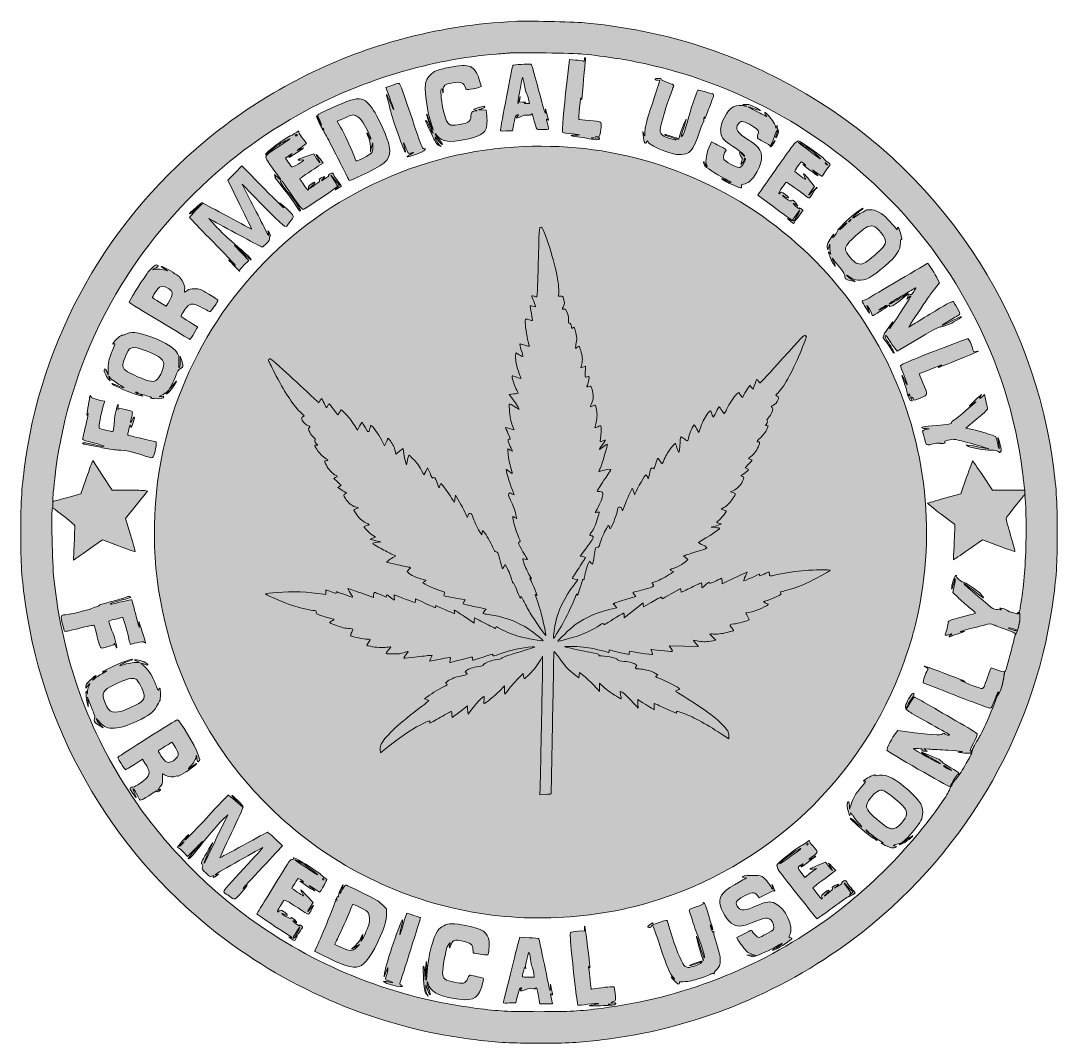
# Model space of a CAD drawing. Extents: x 521 to 1427, y -1412 to -517.
import ezdxf

# ---------------------------------------------------------------- set-up
doc = ezdxf.new("R2010")
doc.units = 0
doc.header["$MEASUREMENT"] = 0
doc.layers.add('katman 1', color=7, linetype='Continuous')

# ---------------------------------------------------------------- blocks, each defined once
blk = doc.blocks.new('block 2')
at = {"layer": 'katman 1', "true_color": 0xffffff}
h = blk.add_hatch(color=7, dxfattribs=at)
h.dxf.hatch_style = 2
edge = h.paths.add_edge_path()
edge.add_spline(control_points=[(1422.75, -900.92), (1402.47, -759.29), (1312.94, -634.6), (1184, -568.25), (1130.06, -540.53), (1075.05, -524.65), (1013.45, -518.98), (1002.46, -517.99), (962.2, -517.14), (952.84, -517.7), (916.26, -519.9), (891.66, -523.59), (859.98, -531.6), (802.77, -545.99), (747.69, -572.36), (699.77, -608.16), (604.57, -679.26), (541.34, -784.95), (524.76, -900.92), (521.28, -924.66), (520.5, -936.86), (520.5, -964.57), (520.5, -992.29), (521.28, -1004.48), (524.68, -1028.09), (541.34, -1144.13), (604.57, -1249.89), (699.77, -1320.99), (763.86, -1368.91), (839.7, -1399.18), (919.17, -1408.61), (938.31, -1410.88), (949.3, -1411.44), (973.75, -1411.44), (998.28, -1411.51), (1008.84, -1410.95), (1028.33, -1408.61), (1107.8, -1399.18), (1183.58, -1368.91), (1247.73, -1320.99), (1343, -1249.82), (1406.16, -1144.13), (1422.82, -1028.09), (1426.22, -1004.48), (1427, -992.29), (1427, -964.57), (1427, -936.86), (1426.22, -924.66), (1422.75, -900.92)], knot_values=[0, 0, 0, 0, 1, 1, 1, 2, 2, 2, 3, 3, 3, 4, 4, 4, 5, 5, 5, 6, 6, 6, 7, 7, 7, 8, 8, 8, 9, 9, 9, 10, 10, 10, 11, 11, 11, 12, 12, 12, 13, 13, 13, 14, 14, 14, 15, 15, 15, 16, 16, 16, 16], degree=3, periodic=1)
edge = h.paths.add_edge_path()
edge.add_spline(control_points=[(1399.57, -974.5), (1399.14, -996.26), (1397.79, -1011.93), (1394.68, -1030.29), (1394.38, -1032.34), (1394.08, -1033.54), (1393.68, -1034.17), (1393.9, -1034.71), (1394.06, -1035.28), (1394.16, -1035.86), (1394.29, -1036.62), (1394.35, -1037.39), (1394.37, -1038.16), (1394.39, -1039.04), (1394.35, -1039.91), (1394.28, -1040.78), (1394.2, -1041.72), (1394.08, -1042.65), (1393.92, -1043.58), (1393.76, -1044.55), (1393.56, -1045.51), (1393.32, -1046.46), (1393.09, -1047.41), (1392.83, -1048.34), (1392.53, -1049.27), (1392.24, -1050.15), (1391.92, -1051.02), (1391.56, -1051.87), (1391.23, -1052.65), (1390.87, -1053.42), (1390.46, -1054.16), (1390.33, -1054.38), (1390.2, -1054.6), (1390.06, -1054.81), (1388.68, -1060.68), (1384.63, -1076.61), (1383.26, -1081.18), (1382.42, -1084.05), (1381.96, -1085.65), (1381.09, -1086.31), (1380.83, -1087.76), (1380.6, -1089.22), (1380.37, -1090.67), (1380.09, -1092.36), (1379.81, -1094.05), (1379.46, -1095.73), (1379.12, -1097.4), (1378.71, -1099.06), (1378.18, -1100.68), (1377.66, -1102.26), (1377.03, -1103.8), (1376.23, -1105.26), (1375.68, -1106.24), (1375.05, -1107.17), (1374.33, -1108.03), (1371.86, -1114.95), (1366.2, -1129), (1363.41, -1134.84), (1363.41, -1134.84), (1361.15, -1139.59), (1361.15, -1139.59), (1361.15, -1139.59), (1361.03, -1139.53), (1361.03, -1139.53), (1361.02, -1139.57), (1361.02, -1139.61), (1361.01, -1139.65), (1360.9, -1140.08), (1360.75, -1140.49), (1360.55, -1140.88), (1360.36, -1141.28), (1360.11, -1141.65), (1359.84, -1141.99), (1359.7, -1142.17), (1359.55, -1142.33), (1359.39, -1142.5), (1359.01, -1143.37), (1358.44, -1144.45), (1357.74, -1145.55), (1356.4, -1147.6), (1354.62, -1150.86), (1353.85, -1152.64), (1353.59, -1153.22), (1353.3, -1153.75), (1353.01, -1154.21), (1352.99, -1154.61), (1352.95, -1155), (1352.85, -1155.39), (1352.74, -1155.8), (1352.58, -1156.19), (1352.35, -1156.55), (1352.2, -1156.77), (1352.03, -1156.98), (1351.85, -1157.17), (1351.84, -1157.3), (1351.83, -1157.42), (1351.82, -1157.55), (1352.1, -1157.53), (1352.29, -1157.56), (1352.29, -1157.67), (1352.29, -1157.81), (1350.09, -1161.85), (1347.39, -1166.6), (1343.99, -1172.68), (1341.68, -1176.35), (1338.26, -1180.64), (1338.26, -1180.64), (1338.27, -1180.64), (1338.27, -1180.64), (1338.32, -1180.64), (1338.32, -1180.71), (1338.27, -1180.71), (1338.25, -1180.71), (1338.22, -1180.72), (1338.2, -1180.72), (1337.36, -1181.77), (1336.46, -1182.85), (1335.47, -1184.01), (1335.35, -1184.36), (1335.23, -1184.71), (1335.1, -1185.05), (1334.94, -1185.49), (1334.75, -1185.92), (1334.51, -1186.32), (1334.4, -1186.51), (1334.27, -1186.69), (1334.13, -1186.85), (1334.05, -1186.94), (1333.98, -1187.02), (1333.9, -1187.09), (1333.8, -1187.18), (1333.72, -1187.28), (1333.63, -1187.37), (1333.59, -1187.41), (1333.54, -1187.44), (1333.5, -1187.48), (1333.39, -1189), (1331.37, -1193), (1328.33, -1197.51), (1301.6, -1237.27), (1262.9, -1276.83), (1223.06, -1305.04), (1165, -1346.23), (1099.22, -1371.89), (1028.33, -1380.96), (1008.91, -1383.44), (1001.26, -1383.87), (973.75, -1383.87), (946.25, -1383.87), (938.59, -1383.44), (919.17, -1380.96), (848.35, -1371.89), (782.43, -1346.23), (724.44, -1305.04), (683.83, -1276.26), (645.4, -1236.85), (617.9, -1195.66), (579.41, -1137.96), (557.36, -1076.72), (549.42, -1004.98), (548.15, -993.5), (547.16, -943.31), (548.15, -943.31), (548.21, -943.31), (548.32, -943.35), (548.45, -943.41), (548.46, -943.18), (548.47, -942.95), (548.47, -942.71), (548.48, -941.93), (548.47, -941.15), (548.48, -940.36), (548.48, -939.59), (548.49, -938.82), (548.54, -938.05), (548.56, -937.73), (548.59, -937.43), (548.63, -937.12), (548.32, -935.85), (548.76, -931.29), (550.27, -917.43), (560.27, -826.63), (601.45, -740.36), (666.46, -674.01), (698.78, -640.98), (730.82, -616.87), (770.73, -595.4), (821.27, -568.25), (879.54, -551.02), (936.54, -546.34), (941.64, -545.99), (947.03, -545.49), (948.59, -545.35), (954.4, -544.78), (1004.87, -545.56), (1012.03, -546.27), (1032.45, -548.4), (1051.16, -551.3), (1067.18, -554.92), (1139.06, -570.87), (1205.48, -604.82), (1259.71, -653.38), (1335.7, -721.5), (1384.47, -813.66), (1396.59, -912.12), (1397.16, -917.01), (1397.87, -922.47), (1398.08, -924.31), (1398.08, -924.31), (1398.5, -927.71), (1398.5, -927.71), (1398.5, -927.71), (1398.43, -927.71), (1398.43, -927.71), (1398.51, -928.02), (1398.57, -928.32), (1398.62, -928.63), (1398.71, -929.22), (1398.75, -929.81), (1398.77, -930.41), (1398.79, -931.03), (1398.78, -931.65), (1398.77, -932.26), (1398.76, -932.46), (1398.75, -932.66), (1398.74, -932.86), (1399.49, -937.17), (1399.94, -956.55), (1399.57, -974.5)], knot_values=[0, 0, 0, 0, 1, 1, 1, 2, 2, 2, 3, 3, 3, 4, 4, 4, 5, 5, 5, 6, 6, 6, 7, 7, 7, 8, 8, 8, 9, 9, 9, 10, 10, 10, 11, 11, 11, 12, 12, 12, 13, 13, 13, 14, 14, 14, 15, 15, 15, 16, 16, 16, 17, 17, 17, 18, 18, 18, 19, 19, 19, 20, 20, 20, 21, 21, 21, 22, 22, 22, 23, 23, 23, 24, 24, 24, 25, 25, 25, 26, 26, 26, 27, 27, 27, 28, 28, 28, 29, 29, 29, 30, 30, 30, 31, 31, 31, 32, 32, 32, 33, 33, 33, 34, 34, 34, 35, 35, 35, 36, 36, 36, 37, 37, 37, 38, 38, 38, 39, 39, 39, 40, 40, 40, 41, 41, 41, 42, 42, 42, 43, 43, 43, 44, 44, 44, 45, 45, 45, 46, 46, 46, 47, 47, 47, 48, 48, 48, 49, 49, 49, 50, 50, 50, 51, 51, 51, 52, 52, 52, 53, 53, 53, 54, 54, 54, 55, 55, 55, 56, 56, 56, 57, 57, 57, 58, 58, 58, 59, 59, 59, 60, 60, 60, 61, 61, 61, 62, 62, 62, 63, 63, 63, 64, 64, 64, 65, 65, 65, 66, 66, 66, 67, 67, 67, 68, 68, 68, 69, 69, 69, 70, 70, 70, 71, 71, 71, 72, 72, 72, 73, 73, 73, 74, 74, 74, 75, 75, 75, 76, 76, 76, 76], degree=3, periodic=1)
at = {"layer": 'katman 1', "true_color": 0x008000}
h = blk.add_hatch(color=96, dxfattribs=at)
h.dxf.hatch_style = 2
edge = h.paths.add_edge_path()
edge.add_spline(control_points=[(1013.45, -551.02), (1013.45, -552.51), (1013.16, -552.79), (1012.24, -552.44), (1011.6, -552.16), (1008.63, -551.73), (1005.65, -551.52), (1005.65, -551.52), (1000.33, -551.09), (1000.33, -551.09), (1000.33, -551.09), (997.99, -571.58), (997.99, -571.58), (995.37, -595.4), (993.81, -614.18), (994.52, -614.82), (994.8, -615.1), (998.56, -615.74), (1002.96, -616.17), (1010.54, -617.02), (1010.68, -617.02), (1006.08, -617.16), (1003.38, -617.16), (1001.33, -617.44), (1001.54, -617.65), (1001.82, -617.87), (1004.3, -618.29), (1007.21, -618.65), (1010.05, -618.93), (1014.72, -619.71), (1017.63, -620.35), (1023.51, -621.7), (1026.28, -621.62), (1026.77, -620.14), (1026.99, -619.43), (1026.56, -619.36), (1024.86, -619.71), (1023.44, -619.99), (1022.66, -619.92), (1022.66, -619.43), (1022.66, -618.65), (1023.51, -618.36), (1025.64, -618.58), (1026.92, -618.72), (1027.2, -617.8), (1027.98, -610.07), (1028.48, -605.18), (1028.9, -605.39), (1017.49, -604.47), (1012.81, -604.04), (1008.84, -603.62), (1008.63, -603.48), (1008.49, -603.26), (1008.77, -598.59), (1009.27, -592.99), (1009.9, -586.11), (1010.33, -583.56), (1010.68, -584.98), (1010.97, -586.25), (1011.18, -586.54), (1011.25, -585.76), (1011.39, -582.85), (1014.16, -553.64), (1014.44, -551.45), (1014.65, -550.24), (1014.51, -549.18), (1014.09, -549.18), (1013.73, -549.18), (1013.45, -550.03), (1013.45, -551.02)], knot_values=[0, 0, 0, 0, 1, 1, 1, 2, 2, 2, 3, 3, 3, 4, 4, 4, 5, 5, 5, 6, 6, 6, 7, 7, 7, 8, 8, 8, 9, 9, 9, 10, 10, 10, 11, 11, 11, 12, 12, 12, 13, 13, 13, 14, 14, 14, 15, 15, 15, 16, 16, 16, 17, 17, 17, 18, 18, 18, 19, 19, 19, 20, 20, 20, 21, 21, 21, 22, 22, 22, 23, 23, 23, 23], degree=3, periodic=1)
edge = h.paths.add_edge_path()
edge.add_spline(control_points=[(1021.46, -619.85), (1020.96, -619.99), (1020.11, -619.99), (1019.69, -619.85), (1019.19, -619.64), (1019.54, -619.5), (1020.54, -619.5), (1021.53, -619.5), (1021.88, -619.64), (1021.46, -619.85)], knot_values=[0, 0, 0, 0, 1, 1, 1, 2, 2, 2, 3, 3, 3, 3], degree=3, periodic=1)
h = blk.add_hatch(color=96, dxfattribs=at)
h.dxf.hatch_style = 2
edge = h.paths.add_edge_path()
edge.add_spline(control_points=[(894.71, -557.97), (890.46, -558.82), (885.5, -560.17), (883.73, -560.95), (880.32, -562.5), (876.28, -566.55), (875.08, -569.66), (872.95, -575.19), (875.5, -595.96), (879.76, -607.73), (880.75, -610.42), (881.39, -612.69), (881.32, -612.83), (881.03, -613.05), (877.35, -603.83), (876.28, -600.36), (876, -599.44), (875.64, -598.8), (875.5, -599.01), (875.08, -599.44), (878.62, -609.93), (880.39, -613.33), (881.39, -615.39), (881.53, -615.88), (880.75, -615.24), (880.11, -614.75), (878.98, -612.48), (878.13, -610.21), (876.85, -606.74), (874.51, -603.19), (874.51, -604.75), (874.51, -604.97), (876.71, -609.72), (879.33, -615.24), (883.3, -623.68), (884.51, -625.52), (886.28, -626.3), (886.28, -626.3), (888.33, -627.15), (888.33, -627.15), (888.33, -627.15), (886.49, -625.59), (886.49, -625.59), (885, -624.25), (883.02, -620.42), (883.02, -618.79), (883.02, -618.58), (883.94, -619.71), (885, -621.2), (887.34, -624.39), (889.4, -626.23), (889.4, -625.17), (889.4, -624.74), (888.12, -622.9), (886.56, -621.13), (885, -619.36), (883.37, -617.16), (882.95, -616.31), (882.52, -615.46), (883.3, -616.1), (884.72, -617.73), (889.47, -623.18), (895.49, -624.03), (909.1, -621.13), (918.53, -619.07), (924.13, -616.66), (926.26, -613.68), (928.1, -611.13), (928.74, -606.1), (928.03, -599.93), (928.03, -599.93), (927.53, -595.25), (927.53, -595.25), (927.53, -595.25), (923.92, -595.18), (923.92, -595.18), (920.52, -595.11), (920.44, -595.04), (922.57, -594.55), (925.05, -593.98), (926.82, -592.7), (926.19, -592.06), (925.97, -591.85), (924.06, -592.21), (921.93, -592.84), (916.05, -594.47), (915.7, -594.69), (918.11, -595.25), (919.88, -595.68), (919.95, -595.82), (918.6, -595.89), (915.27, -596.03), (914.21, -597.24), (914.21, -600.57), (914.21, -605.6), (911.51, -607.16), (900.38, -608.44), (894.15, -609.22), (892.87, -607.45), (889.75, -593.84), (887.98, -585.9), (887.41, -576.82), (888.62, -576.82), (889.04, -576.82), (889.47, -577.89), (889.61, -579.09), (889.82, -580.79), (889.89, -580.44), (889.96, -577.89), (890.11, -573.56), (890.96, -572.85), (898.33, -571.51), (905.2, -570.16), (908.18, -571.37), (909.6, -575.97), (910.17, -577.82), (910.38, -577.82), (918.96, -576.04), (922.36, -575.34), (923.35, -574.84), (923.14, -573.99), (921.15, -566.76), (920.3, -564.63), (918.46, -561.73), (917.11, -559.53), (915.41, -557.97), (913.85, -557.26), (910.45, -555.84), (903.86, -556.13), (894.71, -557.97)], knot_values=[0, 0, 0, 0, 1, 1, 1, 2, 2, 2, 3, 3, 3, 4, 4, 4, 5, 5, 5, 6, 6, 6, 7, 7, 7, 8, 8, 8, 9, 9, 9, 10, 10, 10, 11, 11, 11, 12, 12, 12, 13, 13, 13, 14, 14, 14, 15, 15, 15, 16, 16, 16, 17, 17, 17, 18, 18, 18, 19, 19, 19, 20, 20, 20, 21, 21, 21, 22, 22, 22, 23, 23, 23, 24, 24, 24, 25, 25, 25, 26, 26, 26, 27, 27, 27, 28, 28, 28, 29, 29, 29, 30, 30, 30, 31, 31, 31, 32, 32, 32, 33, 33, 33, 34, 34, 34, 35, 35, 35, 36, 36, 36, 37, 37, 37, 38, 38, 38, 39, 39, 39, 40, 40, 40, 41, 41, 41, 42, 42, 42, 43, 43, 43, 43], degree=3, periodic=1)
h = blk.add_hatch(color=96, dxfattribs=at)
h.dxf.hatch_style = 2
edge = h.paths.add_edge_path()
edge.add_spline(control_points=[(958.16, -555.35), (954.47, -555.49), (951.21, -555.84), (950.93, -556.13), (950.64, -556.41), (948.16, -568.81), (945.4, -583.56), (942.63, -598.37), (940.22, -611.2), (940.08, -612.13), (939.65, -613.68), (939.8, -613.76), (945.18, -613.54), (945.18, -613.54), (950.71, -613.33), (950.71, -613.33), (950.71, -613.33), (951.21, -610.14), (951.21, -610.14), (952.77, -601.07), (953.26, -599.51), (954.68, -599.51), (956.03, -599.51), (956.03, -599.58), (955.04, -600.64), (952.84, -602.77), (953.97, -603.05), (957.45, -601.21), (960, -599.86), (961.77, -599.44), (963.83, -599.65), (965.39, -599.79), (966.8, -599.58), (966.95, -599.15), (967.44, -597.74), (968.22, -599.44), (969.64, -604.97), (971.62, -612.76), (971.41, -612.55), (977.01, -612.34), (979.71, -612.27), (981.97, -612.05), (982.12, -611.91), (982.33, -611.7), (981.48, -607.94), (980.34, -604.12), (979.99, -602.84), (980.06, -602.84), (981.12, -603.69), (982.47, -604.82), (982.47, -604.75), (980.41, -597.38), (980.41, -597.38), (979.56, -594.19), (979.56, -594.19), (979.56, -594.19), (979.42, -597.03), (979.42, -597.03), (979.35, -599.72), (978.78, -597.81), (968.72, -560.31), (967.58, -556.13), (966.95, -554.85), (966.02, -554.99), (965.39, -555.06), (961.84, -555.27), (958.16, -555.35)], knot_values=[0, 0, 0, 0, 1, 1, 1, 2, 2, 2, 3, 3, 3, 4, 4, 4, 5, 5, 5, 6, 6, 6, 7, 7, 7, 8, 8, 8, 9, 9, 9, 10, 10, 10, 11, 11, 11, 12, 12, 12, 13, 13, 13, 14, 14, 14, 15, 15, 15, 16, 16, 16, 17, 17, 17, 18, 18, 18, 19, 19, 19, 20, 20, 20, 21, 21, 21, 22, 22, 22, 22], degree=3, periodic=1)
edge = h.paths.add_edge_path()
edge.add_spline(control_points=[(960.21, -569.59), (960.64, -571.08), (961.13, -573.63), (961.35, -575.34), (961.56, -577.04), (962.34, -579.73), (963.05, -581.36), (963.83, -582.92), (964.61, -585.47), (964.89, -586.89), (964.89, -586.89), (965.39, -589.58), (965.39, -589.58), (965.39, -589.58), (962.69, -589.51), (962.69, -589.51), (960.5, -589.51), (960.21, -589.37), (961.35, -588.87), (962.41, -588.38), (962.05, -588.24), (959.72, -588.24), (959.72, -588.24), (956.74, -588.17), (956.74, -588.17), (956.74, -588.17), (957.02, -585.12), (957.02, -585.12), (957.31, -582.64), (957.23, -582.71), (956.6, -585.83), (956.17, -587.88), (955.6, -589.58), (955.32, -589.58), (955.11, -589.58), (955.82, -584.48), (957.02, -578.24), (958.23, -572), (959.22, -566.9), (959.36, -566.9), (959.43, -566.9), (959.86, -568.1), (960.21, -569.59)], knot_values=[0, 0, 0, 0, 1, 1, 1, 2, 2, 2, 3, 3, 3, 4, 4, 4, 5, 5, 5, 6, 6, 6, 7, 7, 7, 8, 8, 8, 9, 9, 9, 10, 10, 10, 11, 11, 11, 12, 12, 12, 13, 13, 13, 14, 14, 14, 14], degree=3, periodic=1)
h = blk.add_hatch(color=96, dxfattribs=at)
h.dxf.hatch_style = 2
edge = h.paths.add_edge_path()
edge.add_spline(control_points=[(1075.33, -568.46), (1075.47, -568.96), (1076.47, -569.31), (1077.53, -569.24), (1078.52, -569.17), (1079.37, -569.31), (1079.37, -569.52), (1079.37, -569.81), (1076.47, -578.74), (1072.92, -589.51), (1067.46, -606.03), (1066.47, -609.79), (1066.4, -613.97), (1066.33, -618.72), (1066.33, -618.79), (1065.41, -616.45), (1065.41, -616.45), (1064.49, -614.04), (1064.49, -614.04), (1064.49, -614.04), (1064.91, -617.23), (1064.91, -617.23), (1065.76, -624.46), (1066.47, -625.74), (1067.96, -623.04), (1068.6, -621.91), (1068.67, -621.91), (1069.09, -623.04), (1069.94, -625.17), (1075.9, -628.36), (1084.69, -631.41), (1092.06, -633.96), (1093.83, -634.31), (1097.94, -634.1), (1101.35, -633.89), (1103.26, -633.39), (1104.68, -632.4), (1107.87, -630.06), (1110.92, -624.18), (1114.18, -614.39), (1115.81, -609.36), (1117.44, -605.39), (1117.72, -605.53), (1118.01, -605.75), (1118.08, -605.25), (1117.86, -604.54), (1117.65, -603.76), (1117.86, -602.56), (1118.29, -601.85), (1118.93, -600.78), (1119, -600.93), (1118.71, -602.7), (1118.5, -603.83), (1119.71, -601), (1121.41, -596.32), (1123.18, -591.64), (1125.02, -586.68), (1125.59, -585.33), (1126.3, -583.77), (1126.51, -582.35), (1126.09, -581.43), (1125.8, -580.65), (1125.52, -580.37), (1125.52, -580.79), (1125.45, -581.29), (1123.04, -580.72), (1119.35, -579.45), (1115.88, -578.24), (1113.04, -577.6), (1112.76, -577.96), (1111.77, -579.02), (1105.81, -596.6), (1103.83, -604.12), (1101.49, -612.91), (1100, -616.95), (1098.8, -618.01), (1097.52, -619.07), (1097.45, -619.28), (1100.28, -610.85), (1101.63, -606.81), (1102.62, -603.41), (1102.48, -603.26), (1102.06, -602.77), (1095.68, -619.5), (1096.1, -620.14), (1096.31, -620.49), (1096.17, -620.77), (1095.75, -620.77), (1095.39, -620.77), (1094.9, -620.49), (1094.68, -620.14), (1094.47, -619.85), (1092.34, -619), (1089.86, -618.29), (1087.45, -617.65), (1084.97, -616.87), (1084.41, -616.66), (1083.84, -616.45), (1083.55, -616.59), (1083.84, -617.02), (1084.12, -617.44), (1086.39, -618.36), (1088.94, -619.07), (1093.69, -620.42), (1095.32, -621.77), (1091.28, -620.99), (1086.18, -620.06), (1081.22, -617.65), (1080.22, -615.6), (1079.37, -613.83), (1079.51, -612.55), (1081.71, -603.9), (1083.06, -598.59), (1085.82, -589.8), (1087.81, -584.41), (1089.79, -579.02), (1091.49, -574.27), (1091.64, -573.85), (1091.71, -573.42), (1089.23, -572.22), (1086.11, -571.15), (1082.99, -570.09), (1080.51, -568.81), (1080.65, -568.39), (1080.72, -567.89), (1079.66, -567.61), (1077.88, -567.61), (1075.9, -567.61), (1075.12, -567.89), (1075.33, -568.46)], knot_values=[0, 0, 0, 0, 1, 1, 1, 2, 2, 2, 3, 3, 3, 4, 4, 4, 5, 5, 5, 6, 6, 6, 7, 7, 7, 8, 8, 8, 9, 9, 9, 10, 10, 10, 11, 11, 11, 12, 12, 12, 13, 13, 13, 14, 14, 14, 15, 15, 15, 16, 16, 16, 17, 17, 17, 18, 18, 18, 19, 19, 19, 20, 20, 20, 21, 21, 21, 22, 22, 22, 23, 23, 23, 24, 24, 24, 25, 25, 25, 26, 26, 26, 27, 27, 27, 28, 28, 28, 29, 29, 29, 30, 30, 30, 31, 31, 31, 32, 32, 32, 33, 33, 33, 34, 34, 34, 35, 35, 35, 36, 36, 36, 37, 37, 37, 38, 38, 38, 39, 39, 39, 40, 40, 40, 41, 41, 41, 42, 42, 42, 43, 43, 43, 43], degree=3, periodic=1)
h = blk.add_hatch(color=96, dxfattribs=at)
h.dxf.hatch_style = 2
edge = h.paths.add_edge_path()
edge.add_spline(control_points=[(844.95, -573.7), (844.95, -573.7), (839.85, -575.48), (839.85, -575.48), (839.85, -575.48), (842.61, -583.06), (842.61, -583.06), (844.1, -587.24), (845.66, -591.57), (846.16, -592.77), (847.93, -597.38), (845.52, -593.13), (843.39, -587.81), (840.41, -580.65), (839.42, -579.52), (841.19, -585.4), (841.9, -587.88), (842.89, -591.71), (843.39, -593.84), (845.38, -603.05), (855.8, -632.12), (857.07, -632.12), (857.28, -632.12), (857, -630.77), (856.5, -629.07), (854.8, -623.4), (854.66, -622.55), (856.08, -625.38), (856.86, -626.94), (857.92, -629.42), (858.56, -630.91), (859.48, -633.25), (859.91, -633.53), (861.25, -633.11), (862.1, -632.82), (863.31, -632.47), (863.88, -632.33), (864.44, -632.12), (863.45, -632.9), (861.61, -633.96), (859.69, -635.02), (858.28, -636.01), (858.42, -636.09), (858.91, -636.58), (866.64, -634.17), (870.47, -632.4), (874.51, -630.41), (875.79, -628.78), (873.02, -628.85), (871.46, -628.93), (871.46, -628.93), (858.84, -591.14), (853.81, -576.04), (852.18, -571.86), (851.26, -571.93), (850.62, -571.93), (847.79, -572.78), (844.95, -573.7)], knot_values=[0, 0, 0, 0, 1, 1, 1, 2, 2, 2, 3, 3, 3, 4, 4, 4, 5, 5, 5, 6, 6, 6, 7, 7, 7, 8, 8, 8, 9, 9, 9, 10, 10, 10, 11, 11, 11, 12, 12, 12, 13, 13, 13, 14, 14, 14, 15, 15, 15, 16, 16, 16, 17, 17, 17, 18, 18, 18, 19, 19, 19, 19], degree=3, periodic=1)
h = blk.add_hatch(color=96, dxfattribs=at)
h.dxf.hatch_style = 2
edge = h.paths.add_edge_path()
edge.add_spline(control_points=[(808.94, -586.75), (801.99, -588.8), (780.23, -598.59), (780.23, -599.58), (780.23, -599.79), (781.01, -601.85), (782, -604.12), (783, -606.38), (783.7, -608.3), (783.56, -608.44), (783.42, -608.65), (782.43, -606.81), (781.37, -604.4), (780.3, -601.99), (779.31, -600.22), (779.1, -600.36), (778.95, -600.57), (780.02, -603.41), (781.58, -606.6), (784.48, -612.55), (785.62, -614.46), (784.84, -611.91), (784.41, -610.64), (784.48, -610.64), (785.19, -611.77), (785.62, -612.41), (785.83, -613.26), (785.55, -613.61), (785.33, -613.97), (785.48, -614.39), (785.76, -614.54), (786.11, -614.61), (788.95, -619.85), (792.07, -626.09), (795.26, -632.33), (799.87, -641.47), (802.42, -646.36), (804.9, -651.33), (807.1, -655.72), (807.31, -656.29), (807.73, -657.49), (808.94, -657), (823.97, -649.77), (841.69, -641.19), (844.6, -637.72), (842.68, -626.8), (841.19, -618.01), (831.27, -597.31), (825.31, -590.51), (820.57, -585.05), (817.09, -584.27), (808.94, -586.75)], knot_values=[0, 0, 0, 0, 1, 1, 1, 2, 2, 2, 3, 3, 3, 4, 4, 4, 5, 5, 5, 6, 6, 6, 7, 7, 7, 8, 8, 8, 9, 9, 9, 10, 10, 10, 11, 11, 11, 12, 12, 12, 13, 13, 13, 14, 14, 14, 15, 15, 15, 16, 16, 16, 17, 17, 17, 17], degree=3, periodic=1)
edge = h.paths.add_edge_path()
edge.add_spline(control_points=[(814.19, -600.5), (817.38, -602.2), (820.14, -605.89), (823.76, -613.26), (827.16, -620.21), (827.94, -623.18), (824.96, -617.94), (822.76, -613.97), (822.48, -614.39), (824.53, -618.79), (825.81, -621.48), (826.31, -623.89), (826.38, -627.15), (826.38, -627.15), (826.45, -631.76), (826.45, -631.76), (826.45, -631.76), (827.37, -627.86), (827.37, -627.86), (827.37, -627.86), (828.29, -623.96), (828.29, -623.96), (828.29, -623.96), (828.36, -627.51), (828.36, -627.51), (828.43, -629.78), (828.01, -631.69), (827.23, -632.75), (826.24, -634.24), (814.54, -640.41), (813.9, -639.77), (813.76, -639.7), (812.7, -637.15), (811.56, -634.24), (808.51, -626.66), (803.55, -616.17), (800.15, -610.21), (800.15, -610.21), (797.24, -605.11), (797.24, -605.11), (797.24, -605.11), (802.06, -602.98), (802.06, -602.98), (810.85, -598.94), (811.07, -598.94), (814.19, -600.5)], knot_values=[0, 0, 0, 0, 1, 1, 1, 2, 2, 2, 3, 3, 3, 4, 4, 4, 5, 5, 5, 6, 6, 6, 7, 7, 7, 8, 8, 8, 9, 9, 9, 10, 10, 10, 11, 11, 11, 12, 12, 12, 13, 13, 13, 14, 14, 14, 15, 15, 15, 15], degree=3, periodic=1)
h = blk.add_hatch(color=96, dxfattribs=at)
h.dxf.hatch_style = 2
edge = h.paths.add_edge_path()
edge.add_spline(control_points=[(1154.16, -591.43), (1155.36, -591.99), (1155.65, -592.28), (1154.87, -592.06), (1146.22, -589.58), (1140.41, -592.56), (1135.87, -601.78), (1132.89, -607.8), (1132.18, -611.06), (1132.82, -615.46), (1133.46, -619.64), (1135.51, -621.98), (1143.03, -626.8), (1149.27, -630.91), (1153.8, -634.74), (1153.8, -635.87), (1153.8, -636.23), (1152.95, -635.52), (1151.96, -634.31), (1150.97, -633.11), (1149.83, -632.12), (1149.41, -632.12), (1148.56, -632.12), (1149.41, -634.95), (1150.75, -636.51), (1151.82, -637.72), (1151.75, -638.64), (1150.54, -641.69), (1150.05, -643.1), (1150.05, -643.1), (1151.53, -641.76), (1152.39, -640.98), (1153.09, -639.84), (1153.09, -639.13), (1153.09, -638.42), (1153.45, -637.64), (1153.87, -637.36), (1155.29, -636.51), (1153.87, -640.76), (1151.96, -643.24), (1150.97, -644.52), (1149.55, -645.58), (1148.77, -645.58), (1146.15, -645.58), (1136.08, -639.98), (1135.37, -638.14), (1134.73, -636.44), (1135.59, -632.54), (1136.86, -631.12), (1137.92, -629.92), (1137.57, -629.56), (1134.52, -628.15), (1132.82, -627.44), (1129.99, -625.95), (1128.14, -624.89), (1128.14, -624.89), (1124.74, -622.97), (1124.74, -622.97), (1124.74, -622.97), (1123.61, -625.17), (1123.61, -625.17), (1120.2, -631.69), (1118.79, -640.27), (1120.49, -643.53), (1120.91, -644.24), (1121.05, -644.88), (1120.91, -644.88), (1120.7, -644.88), (1119.92, -643.67), (1119.14, -642.18), (1118.22, -640.55), (1117.72, -640.05), (1117.65, -640.83), (1117.65, -641.54), (1117.93, -642.75), (1118.36, -643.46), (1119.28, -645.23), (1127.79, -650.83), (1136.44, -655.37), (1140.33, -657.42), (1142.6, -658.84), (1141.4, -658.63), (1140.26, -658.34), (1137.85, -657.35), (1136.08, -656.36), (1133.25, -654.73), (1133.03, -654.73), (1134.31, -656.08), (1135.09, -656.85), (1139.2, -658.98), (1143.45, -660.75), (1151.04, -663.94), (1151.11, -664.01), (1150.83, -662.24), (1150.54, -660.82), (1150.83, -660.47), (1152.67, -660.04), (1156.36, -659.27), (1159.4, -657), (1162.31, -652.67), (1169.11, -642.61), (1170.25, -633.67), (1165.43, -627.93), (1164.44, -626.73), (1160.82, -623.96), (1157.49, -621.77), (1146.64, -614.75), (1144.8, -611.91), (1148.2, -607.23), (1150.12, -604.54), (1151.82, -604.61), (1157.77, -607.73), (1163.23, -610.57), (1166.07, -613.26), (1165.57, -614.96), (1164.08, -619.99), (1163.87, -619.71), (1170.11, -622.97), (1173.37, -624.67), (1176.13, -626.52), (1176.27, -627.01), (1176.7, -628), (1177.05, -627.58), (1179.68, -623.25), (1181.17, -620.84), (1180.31, -621.55), (1178.05, -624.6), (1176.2, -627.01), (1176.06, -626.52), (1177.69, -623.4), (1178.33, -622.12), (1179.39, -619.36), (1180.03, -617.23), (1180.74, -615.1), (1181.66, -613.26), (1182.09, -613.12), (1182.58, -612.98), (1182.37, -614.25), (1181.52, -616.59), (1180.6, -618.93), (1180.46, -619.92), (1181.02, -619.28), (1182.51, -617.65), (1183.72, -613.54), (1182.87, -612.69), (1182.51, -612.34), (1182.16, -611.2), (1182.09, -610.14), (1182.09, -610.14), (1182.02, -608.37), (1182.02, -608.37), (1182.02, -608.37), (1181.45, -610.14), (1181.45, -610.14), (1181.02, -611.35), (1180.88, -611.56), (1180.81, -610.64), (1180.67, -608.3), (1177.98, -603.97), (1174.36, -600.15), (1171.45, -597.1), (1170.82, -596.67), (1171.24, -598.09), (1171.52, -599.08), (1172.23, -600.29), (1172.87, -600.78), (1173.51, -601.28), (1170.11, -599.65), (1165.36, -597.24), (1160.68, -594.76), (1156.85, -592.7), (1156.99, -592.56), (1157.06, -592.49), (1159.4, -593.2), (1162.1, -594.19), (1168.9, -596.6), (1169.19, -596.39), (1163.37, -593.13), (1159.62, -591), (1157.63, -590.29), (1155.22, -590.36), (1155.22, -590.36), (1152.03, -590.36), (1152.03, -590.36), (1152.03, -590.36), (1154.16, -591.43), (1154.16, -591.43)], knot_values=[0, 0, 0, 0, 1, 1, 1, 2, 2, 2, 3, 3, 3, 4, 4, 4, 5, 5, 5, 6, 6, 6, 7, 7, 7, 8, 8, 8, 9, 9, 9, 10, 10, 10, 11, 11, 11, 12, 12, 12, 13, 13, 13, 14, 14, 14, 15, 15, 15, 16, 16, 16, 17, 17, 17, 18, 18, 18, 19, 19, 19, 20, 20, 20, 21, 21, 21, 22, 22, 22, 23, 23, 23, 24, 24, 24, 25, 25, 25, 26, 26, 26, 27, 27, 27, 28, 28, 28, 29, 29, 29, 30, 30, 30, 31, 31, 31, 32, 32, 32, 33, 33, 33, 34, 34, 34, 35, 35, 35, 36, 36, 36, 37, 37, 37, 38, 38, 38, 39, 39, 39, 40, 40, 40, 41, 41, 41, 42, 42, 42, 43, 43, 43, 44, 44, 44, 45, 45, 45, 46, 46, 46, 47, 47, 47, 48, 48, 48, 49, 49, 49, 50, 50, 50, 51, 51, 51, 52, 52, 52, 53, 53, 53, 54, 54, 54, 55, 55, 55, 56, 56, 56, 57, 57, 57, 58, 58, 58, 59, 59, 59, 60, 60, 60, 61, 61, 61, 62, 62, 62, 62], degree=3, periodic=1)
h = blk.add_hatch(color=96, dxfattribs=at)
h.dxf.hatch_style = 2
edge = h.paths.add_edge_path()
edge.add_spline(control_points=[(760.03, -615.81), (758.47, -616.95), (756.77, -617.87), (756.27, -617.94), (754.22, -617.94), (733.66, -633.25), (734.44, -634.1), (734.72, -634.31), (735.93, -633.53), (737.2, -632.4), (741.03, -628.85), (747.13, -624.6), (751.73, -622.26), (754.14, -621.06), (756.13, -620.21), (756.13, -620.35), (756.13, -620.49), (752.51, -622.97), (748.19, -625.81), (737.42, -632.68), (734.86, -634.81), (734.86, -636.51), (734.86, -637.86), (740.61, -646.43), (745.99, -653.17), (748.97, -656.93), (748.26, -657.07), (744.43, -653.52), (742.87, -652.11), (742.02, -651.4), (742.52, -651.89), (743.58, -653.17), (743.65, -654.37), (742.59, -653.74), (742.16, -653.45), (745.85, -658.27), (750.74, -664.44), (755.63, -670.61), (760.6, -677.48), (761.8, -679.75), (763.01, -682.02), (764.35, -683.72), (764.71, -683.44), (765.49, -683.01), (765.63, -683.37), (760.67, -675.64), (758.68, -672.45), (756.2, -669.12), (755.28, -668.2), (751.66, -664.65), (746.91, -657.71), (747.69, -657.21), (748.19, -656.93), (748.9, -657.21), (749.32, -657.85), (749.75, -658.41), (753.79, -664.23), (758.26, -670.68), (763.79, -678.69), (766.76, -682.37), (767.54, -682.16), (768.75, -681.88), (785.83, -670.68), (793.2, -665.29), (793.2, -665.29), (797.95, -661.75), (797.95, -661.75), (797.95, -661.75), (794.76, -657), (794.76, -657), (794.76, -657), (791.57, -652.32), (791.57, -652.32), (791.57, -652.32), (795.47, -656.57), (795.47, -656.57), (795.47, -656.57), (799.37, -660.82), (799.37, -660.82), (799.37, -660.82), (797.03, -663.23), (797.03, -663.23), (795.12, -665.36), (795.05, -665.57), (796.53, -664.58), (797.53, -664.01), (799.02, -663.16), (799.87, -662.67), (801.43, -661.89), (801.43, -661.82), (797.95, -657.49), (795.97, -655.08), (794.41, -652.74), (794.41, -652.32), (794.41, -650.55), (792.85, -649.91), (791.15, -651.04), (790.23, -651.61), (789.59, -652.32), (789.73, -652.6), (789.94, -652.89), (788.6, -654.02), (786.75, -655.08), (786.75, -655.08), (783.42, -657.07), (783.42, -657.07), (783.42, -657.07), (785.12, -655.22), (785.12, -655.22), (787.11, -653.1), (786.68, -652.96), (783.35, -654.52), (781.51, -655.44), (781.08, -655.93), (781.65, -656.57), (782.22, -657.28), (781.86, -657.92), (780.09, -659.12), (778.81, -660.04), (776.62, -661.53), (775.27, -662.53), (775.27, -662.53), (772.79, -664.3), (772.79, -664.3), (772.79, -664.3), (775.62, -661.32), (775.62, -661.32), (778.67, -658.06), (778.18, -657.42), (774.49, -659.97), (772.65, -661.25), (772.08, -662.1), (772.22, -663.52), (772.43, -666.28), (771.51, -665.86), (769.03, -662.03), (767.83, -660.19), (766.27, -657.99), (765.63, -657.07), (764.99, -656.22), (764.56, -655.37), (764.71, -655.22), (765.98, -654.16), (777.82, -646.15), (781.01, -644.17), (781.01, -644.17), (785.05, -641.61), (785.05, -641.61), (785.05, -641.61), (782.29, -637.93), (782.29, -637.93), (779.38, -634.1), (777.75, -632.9), (779.81, -636.01), (781.08, -637.93), (782.5, -641.33), (782.07, -641.33), (781.93, -641.33), (780.66, -639.63), (779.24, -637.5), (779.24, -637.5), (776.69, -633.6), (776.69, -633.6), (776.69, -633.6), (770.73, -635.66), (770.73, -635.66), (762.79, -638.35), (761.09, -639.35), (765.2, -639.06), (766.83, -638.92), (768.18, -638.92), (768.18, -638.99), (768.18, -639.77), (758.11, -645.65), (757.62, -645.16), (757.33, -644.8), (755.92, -642.89), (754.5, -640.83), (754.5, -640.83), (751.95, -637.22), (751.95, -637.22), (751.95, -637.22), (754.92, -635.23), (754.92, -635.23), (754.92, -635.23), (757.9, -633.32), (757.9, -633.32), (757.9, -633.32), (756.13, -635.31), (756.13, -635.31), (754.07, -637.64), (754.57, -637.36), (761.8, -632.61), (768.32, -628.29), (769.46, -627.22), (765.56, -629.21), (760.88, -631.55), (761.02, -630.98), (765.91, -627.79), (768.32, -626.16), (770.31, -624.67), (770.31, -624.39), (770.31, -624.18), (768.68, -621.98), (766.69, -619.5), (764.78, -617.09), (763.36, -614.75), (763.57, -614.39), (764.35, -613.12), (762.93, -613.68), (760.03, -615.81)], knot_values=[0, 0, 0, 0, 1, 1, 1, 2, 2, 2, 3, 3, 3, 4, 4, 4, 5, 5, 5, 6, 6, 6, 7, 7, 7, 8, 8, 8, 9, 9, 9, 10, 10, 10, 11, 11, 11, 12, 12, 12, 13, 13, 13, 14, 14, 14, 15, 15, 15, 16, 16, 16, 17, 17, 17, 18, 18, 18, 19, 19, 19, 20, 20, 20, 21, 21, 21, 22, 22, 22, 23, 23, 23, 24, 24, 24, 25, 25, 25, 26, 26, 26, 27, 27, 27, 28, 28, 28, 29, 29, 29, 30, 30, 30, 31, 31, 31, 32, 32, 32, 33, 33, 33, 34, 34, 34, 35, 35, 35, 36, 36, 36, 37, 37, 37, 38, 38, 38, 39, 39, 39, 40, 40, 40, 41, 41, 41, 42, 42, 42, 43, 43, 43, 44, 44, 44, 45, 45, 45, 46, 46, 46, 47, 47, 47, 48, 48, 48, 49, 49, 49, 50, 50, 50, 51, 51, 51, 52, 52, 52, 53, 53, 53, 54, 54, 54, 55, 55, 55, 56, 56, 56, 57, 57, 57, 58, 58, 58, 59, 59, 59, 60, 60, 60, 61, 61, 61, 62, 62, 62, 63, 63, 63, 64, 64, 64, 65, 65, 65, 66, 66, 66, 67, 67, 67, 68, 68, 68, 69, 69, 69, 70, 70, 70, 70], degree=3, periodic=1)
edge = h.paths.add_edge_path()
edge.add_spline(control_points=[(762.15, -617.23), (761.94, -617.58), (761.38, -617.94), (761.02, -617.94), (760.6, -617.94), (760.52, -617.58), (760.74, -617.23), (760.95, -616.8), (761.52, -616.52), (761.87, -616.52), (762.3, -616.52), (762.37, -616.8), (762.15, -617.23)], knot_values=[0, 0, 0, 0, 1, 1, 1, 2, 2, 2, 3, 3, 3, 4, 4, 4, 4], degree=3, periodic=1)
h = blk.add_hatch(color=96, dxfattribs=at)
h.dxf.hatch_style = 2
edge = h.paths.add_edge_path()
edge.add_spline(control_points=[(1198.6, -623.25), (1197.68, -623.75), (1194.21, -628.07), (1190.88, -632.9), (1187.47, -637.72), (1181.02, -646.93), (1176.49, -653.38), (1171.95, -659.83), (1167.56, -666.14), (1166.63, -667.35), (1166.63, -667.35), (1165.07, -669.61), (1165.07, -669.61), (1165.07, -669.61), (1178.19, -679.4), (1178.19, -679.4), (1185.35, -684.78), (1192.22, -689.75), (1193.36, -690.38), (1193.36, -690.38), (1195.41, -691.66), (1195.41, -691.66), (1195.41, -691.66), (1198.39, -687.41), (1198.39, -687.41), (1200.02, -685.07), (1201.51, -683.15), (1201.72, -683.15), (1202.08, -683.15), (1197.82, -690.95), (1196.9, -691.94), (1196.55, -692.37), (1195.34, -692.16), (1193.71, -691.38), (1193.71, -691.38), (1191.02, -690.17), (1191.02, -690.17), (1191.02, -690.17), (1193.85, -692.65), (1193.85, -692.65), (1196.26, -694.71), (1197.33, -694.99), (1197.11, -693.43), (1197.04, -693.22), (1198.82, -690.81), (1200.94, -687.97), (1203.07, -685.21), (1204.77, -682.87), (1204.63, -682.87), (1204.56, -682.8), (1203.71, -682.16), (1202.79, -681.38), (1201.79, -680.6), (1201.3, -680.39), (1201.58, -680.81), (1202.5, -682.44), (1201.01, -681.74), (1198.18, -679.26), (1195.2, -676.56), (1195.2, -675.99), (1198.32, -677.98), (1198.32, -677.98), (1200.23, -679.26), (1200.23, -679.26), (1200.23, -679.26), (1198.6, -676.99), (1198.6, -676.99), (1196.55, -674.08), (1195.77, -673.65), (1194.63, -674.58), (1194, -675.07), (1192.86, -674.65), (1190.31, -672.88), (1185.7, -669.61), (1185.49, -669.26), (1189.18, -671.1), (1193.15, -673.09), (1192.79, -671.53), (1188.54, -668.69), (1185.77, -666.78), (1185.42, -666.71), (1184.64, -667.77), (1184.14, -668.41), (1183.58, -668.76), (1183.36, -668.55), (1182.87, -668.05), (1189.32, -658.41), (1190.17, -658.34), (1190.74, -658.34), (1202.15, -666.5), (1206.83, -670.25), (1210.23, -673.09), (1210.09, -673.16), (1213.77, -666.99), (1214.77, -665.36), (1215.9, -664.01), (1216.25, -664.01), (1216.61, -664.01), (1216.89, -663.59), (1216.89, -663.09), (1216.89, -662.67), (1215.12, -664.16), (1212.92, -666.5), (1208.74, -670.96), (1208.6, -670.68), (1212.36, -665.43), (1212.36, -665.43), (1214.62, -662.24), (1214.62, -662.24), (1214.62, -662.24), (1210.02, -656.36), (1210.02, -656.36), (1205.41, -650.48), (1203.78, -649.27), (1205.83, -653.31), (1206.47, -654.44), (1206.97, -655.65), (1206.97, -655.86), (1206.97, -656.22), (1199.88, -651.11), (1197.54, -649.13), (1196.97, -648.63), (1202.5, -640.62), (1203.35, -640.62), (1203.57, -640.62), (1204.77, -641.47), (1205.9, -642.46), (1207.39, -643.67), (1207.54, -644.02), (1206.47, -643.53), (1203.14, -641.9), (1204.13, -642.96), (1210.51, -647.71), (1214.13, -650.4), (1217.32, -652.67), (1217.53, -652.67), (1217.74, -652.67), (1216.75, -651.54), (1215.4, -650.12), (1215.4, -650.12), (1212.99, -647.5), (1212.99, -647.5), (1212.99, -647.5), (1217.1, -650.48), (1217.1, -650.48), (1219.37, -652.18), (1221.36, -653.38), (1221.5, -653.24), (1221.57, -653.17), (1222.85, -651.11), (1224.34, -648.77), (1225.82, -646.43), (1227.45, -644.17), (1228.02, -643.74), (1228.87, -643.03), (1228.45, -642.46), (1225.82, -640.55), (1224.05, -639.28), (1222.7, -638.07), (1222.92, -637.93), (1223.48, -637.29), (1201.72, -622.05), (1200.59, -622.26), (1200.38, -622.33), (1199.52, -622.76), (1198.6, -623.25)], knot_values=[0, 0, 0, 0, 1, 1, 1, 2, 2, 2, 3, 3, 3, 4, 4, 4, 5, 5, 5, 6, 6, 6, 7, 7, 7, 8, 8, 8, 9, 9, 9, 10, 10, 10, 11, 11, 11, 12, 12, 12, 13, 13, 13, 14, 14, 14, 15, 15, 15, 16, 16, 16, 17, 17, 17, 18, 18, 18, 19, 19, 19, 20, 20, 20, 21, 21, 21, 22, 22, 22, 23, 23, 23, 24, 24, 24, 25, 25, 25, 26, 26, 26, 27, 27, 27, 28, 28, 28, 29, 29, 29, 30, 30, 30, 31, 31, 31, 32, 32, 32, 33, 33, 33, 34, 34, 34, 35, 35, 35, 36, 36, 36, 37, 37, 37, 38, 38, 38, 39, 39, 39, 40, 40, 40, 41, 41, 41, 42, 42, 42, 43, 43, 43, 44, 44, 44, 45, 45, 45, 46, 46, 46, 47, 47, 47, 48, 48, 48, 49, 49, 49, 50, 50, 50, 51, 51, 51, 52, 52, 52, 53, 53, 53, 54, 54, 54, 55, 55, 55, 55], degree=3, periodic=1)
edge = h.paths.add_edge_path()
edge.add_spline(control_points=[(1211.15, -629.99), (1213.35, -631.48), (1216.4, -634.03), (1217.96, -635.73), (1220.44, -638.28), (1220.51, -638.5), (1218.66, -637.29), (1216.82, -636.01), (1205.05, -627.15), (1200.94, -623.96), (1198.67, -622.19), (1206.76, -626.94), (1211.15, -629.99)], knot_values=[0, 0, 0, 0, 1, 1, 1, 2, 2, 2, 3, 3, 3, 4, 4, 4, 4], degree=3, periodic=1)
edge = h.paths.add_edge_path()
edge.add_spline(control_points=[(1225.47, -642.54), (1226.39, -643.67), (1226.32, -643.74), (1225.26, -642.82), (1224.05, -641.9), (1223.7, -641.33), (1224.26, -641.33), (1224.41, -641.33), (1224.97, -641.9), (1225.47, -642.54)], knot_values=[0, 0, 0, 0, 1, 1, 1, 2, 2, 2, 3, 3, 3, 3], degree=3, periodic=1)
at = {"layer": 'katman 1', "true_color": 0xffffff}
h = blk.add_hatch(color=7, dxfattribs=at)
h.dxf.hatch_style = 2
edge = h.paths.add_edge_path()
edge.add_spline(control_points=[(960.28, -627.22), (914.7, -629), (870.68, -640.05), (828.58, -660.19), (747.55, -698.89), (684.53, -769.92), (655.4, -855.27), (622.15, -952.74), (635.27, -1061.05), (690.77, -1146.75), (704.38, -1167.73), (716.36, -1182.76), (733.73, -1200.48), (779.17, -1246.91), (835.95, -1278.81), (898.97, -1293.42), (958.09, -1307.03), (1021.74, -1304.26), (1079.3, -1285.55), (1182.02, -1252.16), (1262.83, -1171.35), (1296.14, -1068.78), (1301.53, -1052.12), (1303.87, -1043.04), (1306.99, -1026.24), (1321.73, -947.06), (1307.49, -864.41), (1267.22, -795.23), (1225.26, -723.13), (1158.69, -669.19), (1080.08, -643.6), (1040.6, -630.77), (1002.6, -625.52), (960.28, -627.22)], knot_values=[0, 0, 0, 0, 1, 1, 1, 2, 2, 2, 3, 3, 3, 4, 4, 4, 5, 5, 5, 6, 6, 6, 7, 7, 7, 8, 8, 8, 9, 9, 9, 10, 10, 10, 11, 11, 11, 11], degree=3, periodic=1)
at = {"layer": 'katman 1', "true_color": 0x008000}
h = blk.add_hatch(color=96, dxfattribs=at)
h.dxf.hatch_style = 2
edge = h.paths.add_edge_path()
edge.add_spline(control_points=[(707.71, -650.33), (707.71, -650.33), (701.55, -656.64), (701.55, -656.64), (701.55, -656.64), (712.11, -678.05), (712.11, -678.05), (717.99, -689.82), (722.6, -699.46), (722.46, -699.46), (722.25, -699.46), (713.03, -694.5), (701.9, -688.47), (690.84, -682.44), (681.34, -677.41), (680.85, -677.34), (680.35, -677.2), (679.71, -676.77), (679.43, -676.42), (679.15, -675.99), (677.3, -677.2), (675.18, -679.33), (673.12, -681.31), (670.5, -683.58), (669.36, -684.43), (668.02, -685.49), (667.73, -685.99), (668.44, -685.99), (669.08, -685.99), (669.72, -685.71), (669.93, -685.35), (670.14, -685), (672.34, -683.01), (674.75, -680.96), (674.75, -680.96), (679.22, -677.2), (679.22, -677.2), (679.22, -677.2), (673.76, -682.87), (673.76, -682.87), (670.71, -685.99), (668.23, -688.82), (668.23, -689.18), (668.23, -689.53), (674.54, -696.2), (682.19, -703.99), (700.55, -722.64), (711.12, -733.7), (707.57, -730.65), (701.19, -724.98), (700.77, -724.98), (706.15, -730.51), (711.47, -735.96), (712.82, -737.17), (711.83, -735.68), (711.61, -735.33), (713.38, -733.2), (715.72, -730.93), (715.72, -730.93), (720.05, -726.82), (720.05, -726.82), (720.05, -726.82), (714.09, -720.79), (714.09, -720.79), (705.3, -711.79), (705.09, -710.73), (713.81, -719.24), (717.92, -723.35), (721.61, -726.47), (721.89, -726.18), (722.17, -725.9), (721.75, -725.05), (720.97, -724.41), (716.57, -720.3), (704.81, -709.88), (701.05, -706.69), (698.64, -704.63), (694.03, -700.02), (690.77, -696.48), (690.77, -696.48), (684.89, -690.03), (684.89, -690.03), (684.89, -690.03), (688.79, -692.23), (688.79, -692.23), (702.82, -700.02), (730.96, -715.05), (731.6, -715.05), (732.1, -715.05), (733.8, -713.64), (735.5, -711.93), (737.7, -709.67), (738.48, -708.39), (738.12, -707.54), (737.84, -706.83), (737.98, -706.05), (738.48, -705.84), (739.05, -705.48), (738.9, -704.7), (738.12, -703.07), (736.71, -700.38), (736.07, -700.17), (737.06, -702.72), (737.42, -703.78), (737.56, -704.77), (737.42, -704.92), (737.2, -705.13), (735.29, -701.66), (733.09, -697.26), (730.82, -692.79), (725.65, -682.66), (721.54, -674.65), (721.54, -674.65), (714.09, -660.12), (714.09, -660.12), (714.09, -660.12), (732.31, -678.69), (732.31, -678.69), (750.25, -697.05), (752.73, -699.03), (753.79, -696.06), (754, -695.42), (754.92, -694.07), (755.77, -693.08), (760.17, -688.04), (760.24, -688.33), (753.22, -681.81), (749.75, -678.62), (746.91, -676.14), (746.91, -676.42), (746.91, -676.63), (748.4, -678.48), (750.17, -680.53), (752.02, -682.59), (744.57, -675.21), (733.73, -664.16), (733.73, -664.16), (713.95, -644.1), (713.95, -644.1), (713.95, -644.1), (707.71, -650.33), (707.71, -650.33)], knot_values=[0, 0, 0, 0, 1, 1, 1, 2, 2, 2, 3, 3, 3, 4, 4, 4, 5, 5, 5, 6, 6, 6, 7, 7, 7, 8, 8, 8, 9, 9, 9, 10, 10, 10, 11, 11, 11, 12, 12, 12, 13, 13, 13, 14, 14, 14, 15, 15, 15, 16, 16, 16, 17, 17, 17, 18, 18, 18, 19, 19, 19, 20, 20, 20, 21, 21, 21, 22, 22, 22, 23, 23, 23, 24, 24, 24, 25, 25, 25, 26, 26, 26, 27, 27, 27, 28, 28, 28, 29, 29, 29, 30, 30, 30, 31, 31, 31, 32, 32, 32, 33, 33, 33, 34, 34, 34, 35, 35, 35, 36, 36, 36, 37, 37, 37, 38, 38, 38, 39, 39, 39, 40, 40, 40, 41, 41, 41, 42, 42, 42, 43, 43, 43, 44, 44, 44, 45, 45, 45, 46, 46, 46, 47, 47, 47, 47], degree=3, periodic=1)
h = blk.add_hatch(color=96, dxfattribs=at)
h.dxf.hatch_style = 2
edge = h.paths.add_edge_path()
edge.add_spline(control_points=[(1250.21, -685.78), (1244.04, -690.6), (1234.33, -700.1), (1234.97, -700.73), (1235.11, -700.95), (1234.26, -702.43), (1233.05, -704.14), (1230.72, -707.4), (1229.65, -707.82), (1231.07, -704.99), (1231.85, -703.43), (1231.85, -703.43), (1230.43, -705.13), (1227.31, -708.96), (1225.26, -713.64), (1225.75, -715.62), (1225.75, -715.62), (1226.25, -717.53), (1226.25, -717.53), (1226.25, -717.53), (1227.17, -715.05), (1227.17, -715.05), (1227.17, -715.05), (1228.09, -712.57), (1228.09, -712.57), (1228.09, -712.57), (1228.16, -715.9), (1228.16, -715.9), (1228.23, -717.68), (1228.45, -719.8), (1228.66, -720.51), (1229.08, -721.65), (1229.01, -721.65), (1227.95, -720.37), (1226.75, -718.95), (1226.75, -718.95), (1227.17, -720.72), (1227.88, -723.35), (1230.72, -729.37), (1232.06, -731), (1233.13, -732.35), (1233.2, -732.35), (1232.49, -730.44), (1232.13, -729.37), (1231.28, -727.46), (1230.64, -726.18), (1229.3, -723.56), (1229.94, -724.13), (1232.84, -728.17), (1233.98, -729.73), (1236.39, -732.7), (1238.16, -734.76), (1240, -736.96), (1241.28, -739.08), (1241.14, -739.86), (1240.71, -742.41), (1242.2, -743.9), (1245.67, -744.47), (1247.52, -744.68), (1249.5, -745.11), (1250.14, -745.25), (1250.78, -745.46), (1250, -744.97), (1248.44, -744.26), (1246.88, -743.48), (1244.82, -741.99), (1243.83, -740.93), (1242.13, -739.08), (1242.27, -739.08), (1245.39, -741.28), (1247.87, -743.05), (1249.71, -743.69), (1252.55, -743.97), (1259.42, -744.54), (1264.17, -742.06), (1276.08, -731.85), (1286.22, -723.2), (1289.91, -717.68), (1289.91, -711.15), (1289.91, -708.96), (1290.19, -708.03), (1290.69, -708.39), (1291.18, -708.67), (1291.32, -708.39), (1291.11, -707.54), (1290.9, -706.76), (1290.19, -704.35), (1289.62, -702.15), (1288.42, -697.83), (1287.07, -696.2), (1287.07, -698.89), (1287, -700.45), (1286.93, -700.45), (1285.51, -698.39), (1284.66, -697.19), (1281.75, -694), (1279.13, -691.23), (1273.25, -685.07), (1268.43, -682.44), (1263.11, -682.44), (1261.13, -682.44), (1259.42, -682.66), (1259.42, -683.01), (1259.42, -683.3), (1257.86, -684.22), (1255.88, -685.14), (1253.97, -685.99), (1251.41, -687.55), (1250.21, -688.54), (1249.07, -689.53), (1248.08, -690.1), (1248.08, -689.75), (1248.08, -688.82), (1252.12, -685.07), (1255.45, -682.87), (1256.94, -681.88), (1257.72, -681.03), (1257.23, -681.03), (1256.66, -681.03), (1253.47, -683.15), (1250.21, -685.78)], knot_values=[0, 0, 0, 0, 1, 1, 1, 2, 2, 2, 3, 3, 3, 4, 4, 4, 5, 5, 5, 6, 6, 6, 7, 7, 7, 8, 8, 8, 9, 9, 9, 10, 10, 10, 11, 11, 11, 12, 12, 12, 13, 13, 13, 14, 14, 14, 15, 15, 15, 16, 16, 16, 17, 17, 17, 18, 18, 18, 19, 19, 19, 20, 20, 20, 21, 21, 21, 22, 22, 22, 23, 23, 23, 24, 24, 24, 25, 25, 25, 26, 26, 26, 27, 27, 27, 28, 28, 28, 29, 29, 29, 30, 30, 30, 31, 31, 31, 32, 32, 32, 33, 33, 33, 34, 34, 34, 35, 35, 35, 36, 36, 36, 37, 37, 37, 38, 38, 38, 39, 39, 39, 40, 40, 40, 40], degree=3, periodic=1)
edge = h.paths.add_edge_path()
edge.add_spline(control_points=[(1246.66, -691.23), (1246.66, -691.38), (1246.1, -691.94), (1245.46, -692.44), (1244.33, -693.36), (1244.25, -693.29), (1245.18, -692.16), (1246.1, -691.02), (1246.66, -690.67), (1246.66, -691.23)], knot_values=[0, 0, 0, 0, 1, 1, 1, 2, 2, 2, 3, 3, 3, 3], degree=3, periodic=1)
edge = h.paths.add_edge_path()
edge.add_spline(control_points=[(1241.28, -695.98), (1240.14, -697.19), (1238.3, -698.82), (1237.09, -699.6), (1235.96, -700.38), (1236.74, -699.39), (1238.87, -697.4), (1243.26, -693.36), (1244.47, -692.65), (1241.28, -695.98)], knot_values=[0, 0, 0, 0, 1, 1, 1, 2, 2, 2, 3, 3, 3, 3], degree=3, periodic=1)
edge = h.paths.add_edge_path()
edge.add_spline(control_points=[(1270.91, -700.31), (1277.5, -707.18), (1278.35, -711.01), (1274.45, -715.48), (1271.97, -718.31), (1262.19, -726.75), (1259.21, -728.52), (1255.53, -730.79), (1252.12, -730.36), (1248.65, -727.25), (1245.18, -724.13), (1241.7, -718.95), (1241.7, -716.82), (1241.7, -714.41), (1245.03, -710.02), (1250.71, -705.13), (1258.43, -698.39), (1261.27, -696.62), (1264.53, -696.62), (1266.94, -696.62), (1267.79, -697.12), (1270.91, -700.31)], knot_values=[0, 0, 0, 0, 1, 1, 1, 2, 2, 2, 3, 3, 3, 4, 4, 4, 5, 5, 5, 6, 6, 6, 7, 7, 7, 7], degree=3, periodic=1)
h = blk.add_hatch(color=96, dxfattribs=at)
h.dxf.hatch_style = 2
edge = h.paths.add_edge_path()
edge.add_spline(control_points=[(634.35, -734.4), (632.29, -736.46), (630.66, -738.37), (630.66, -738.66), (630.66, -738.94), (629.6, -740.5), (628.32, -742.2), (625.63, -745.75), (614.85, -763.26), (615.21, -763.54), (615.92, -764.18), (668.23, -795.86), (668.51, -795.86), (668.94, -795.86), (675.46, -785.16), (675.18, -784.88), (675.04, -784.81), (671.92, -782.89), (668.23, -780.62), (664.54, -778.35), (661.21, -776.3), (660.93, -776.02), (660.22, -775.38), (663.27, -770.27), (665.96, -767.37), (668.87, -764.25), (671.49, -764.18), (677.16, -767.08), (679.86, -768.43), (682.97, -770.13), (684.04, -770.84), (686.02, -772.12), (686.02, -772.12), (687.44, -770.34), (690.28, -766.66), (693.04, -762.26), (692.83, -761.63), (692.76, -761.27), (689.14, -758.86), (684.96, -756.31), (677.59, -751.77), (677.02, -751.56), (672.77, -751.56), (669.29, -751.56), (667.88, -751.91), (666.17, -753.12), (663.48, -755.17), (663.41, -755.17), (663.84, -752.98), (664.33, -750.14), (663.34, -746.46), (661.42, -744.19), (660.43, -742.98), (659.65, -741.85), (659.72, -741.64), (659.79, -741.07), (652.14, -736.11), (647.67, -733.84), (642.71, -731.36), (641.58, -731.71), (646.26, -734.26), (648.38, -735.47), (649.52, -736.18), (648.74, -735.96), (643.63, -734.33), (640.44, -733.98), (638.1, -734.69), (634.98, -735.68), (635.48, -734.76), (638.88, -733.13), (640.87, -732.21), (641.22, -731.78), (640.51, -731.29), (638.81, -730.22), (638.17, -730.58), (634.35, -734.4)], knot_values=[0, 0, 0, 0, 1, 1, 1, 2, 2, 2, 3, 3, 3, 4, 4, 4, 5, 5, 5, 6, 6, 6, 7, 7, 7, 8, 8, 8, 9, 9, 9, 10, 10, 10, 11, 11, 11, 12, 12, 12, 13, 13, 13, 14, 14, 14, 15, 15, 15, 16, 16, 16, 17, 17, 17, 18, 18, 18, 19, 19, 19, 20, 20, 20, 21, 21, 21, 22, 22, 22, 23, 23, 23, 24, 24, 24, 25, 25, 25, 25], degree=3, periodic=1)
edge = h.paths.add_edge_path()
edge.add_spline(control_points=[(649.94, -751.63), (654.27, -754.39), (654.12, -756.45), (649.3, -764.18), (649.3, -764.18), (647.67, -766.8), (647.67, -766.8), (647.67, -766.8), (641.79, -763.18), (641.79, -763.18), (638.6, -761.2), (635.83, -759.5), (635.69, -759.36), (635.55, -759.22), (636.61, -757.23), (638.03, -754.89), (641.79, -748.72), (644.41, -747.94), (649.94, -751.63)], knot_values=[0, 0, 0, 0, 1, 1, 1, 2, 2, 2, 3, 3, 3, 4, 4, 4, 5, 5, 5, 6, 6, 6, 6], degree=3, periodic=1)
h = blk.add_hatch(color=96, dxfattribs=at)
h.dxf.hatch_style = 2
edge = h.paths.add_edge_path()
edge.add_spline(control_points=[(1288.98, -743.76), (1275.44, -751.7), (1263.32, -758.93), (1262.12, -759.85), (1260.84, -760.7), (1259.07, -761.41), (1258.08, -761.48), (1256.87, -761.48), (1256.31, -761.91), (1256.45, -762.55), (1256.73, -763.75), (1262.47, -773.18), (1262.83, -772.9), (1262.9, -772.75), (1262.4, -771.19), (1261.62, -769.35), (1260.84, -767.58), (1260.27, -766.09), (1260.42, -766.09), (1260.84, -766.09), (1264.67, -772.75), (1264.81, -773.75), (1264.95, -774.31), (1265.1, -774.88), (1265.31, -775.02), (1265.8, -775.52), (1277.93, -768.08), (1278.35, -767.01), (1278.56, -766.52), (1279.2, -766.09), (1279.77, -766.09), (1280.34, -766.09), (1280.62, -766.37), (1280.41, -766.73), (1279.7, -767.79), (1283.03, -766.66), (1285.3, -765.1), (1286.43, -764.25), (1289.41, -761.91), (1291.96, -759.85), (1294.44, -757.8), (1296.57, -756.24), (1296.71, -756.38), (1296.92, -756.52), (1296.71, -757.58), (1296.29, -758.72), (1296.29, -758.72), (1295.51, -760.77), (1295.51, -760.77), (1295.51, -760.77), (1297.42, -759), (1297.42, -759), (1299.19, -757.3), (1299.26, -757.3), (1298.48, -758.79), (1297.35, -761.06), (1281.4, -785.44), (1280.48, -786.29), (1280.12, -786.65), (1280.69, -785.37), (1281.75, -783.46), (1284.38, -778.85), (1283.81, -779.42), (1278.99, -786.15), (1273.74, -793.45), (1273.67, -794.09), (1277.22, -797.92), (1278.78, -799.62), (1280.83, -802.6), (1281.82, -804.51), (1282.75, -806.35), (1283.88, -807.91), (1284.23, -807.91), (1284.87, -807.91), (1281.47, -801.61), (1278.07, -796.71), (1276.44, -794.3), (1275.94, -792.32), (1277, -792.32), (1277.29, -792.39), (1278.71, -794.37), (1280.19, -796.78), (1281.75, -799.27), (1283.81, -802.31), (1284.94, -803.66), (1284.94, -803.66), (1286.86, -806.07), (1286.86, -806.07), (1286.86, -806.07), (1300.25, -798.2), (1300.25, -798.2), (1319.68, -786.93), (1323.36, -784.95), (1325.35, -784.73), (1328.4, -784.45), (1333.22, -782.54), (1338.6, -779.42), (1346.83, -774.74), (1343.78, -774.95), (1334.85, -779.63), (1330.38, -782.04), (1326.55, -783.81), (1326.34, -783.6), (1326.13, -783.46), (1329.25, -781.33), (1333.29, -778.99), (1337.33, -776.58), (1341.01, -774.38), (1341.51, -774.03), (1342.22, -773.53), (1341.72, -772.26), (1339.53, -768.36), (1337.9, -765.52), (1336.27, -763.11), (1335.91, -762.83), (1334.99, -762.26), (1328.54, -765.74), (1315.5, -773.89), (1309.12, -777.86), (1302.31, -782.04), (1300.47, -783.1), (1300.47, -783.1), (1297.14, -785.16), (1297.14, -785.16), (1297.14, -785.16), (1298.62, -782.54), (1298.62, -782.54), (1300.18, -779.84), (1308.76, -767.01), (1314.15, -759.22), (1315.85, -756.8), (1318.69, -752.91), (1320.53, -750.64), (1320.53, -750.64), (1323.86, -746.46), (1323.86, -746.46), (1323.86, -746.46), (1322.09, -742.7), (1322.09, -742.7), (1320.67, -739.65), (1314.22, -729.23), (1313.79, -729.23), (1313.72, -729.23), (1302.52, -735.75), (1288.98, -743.76)], knot_values=[0, 0, 0, 0, 1, 1, 1, 2, 2, 2, 3, 3, 3, 4, 4, 4, 5, 5, 5, 6, 6, 6, 7, 7, 7, 8, 8, 8, 9, 9, 9, 10, 10, 10, 11, 11, 11, 12, 12, 12, 13, 13, 13, 14, 14, 14, 15, 15, 15, 16, 16, 16, 17, 17, 17, 18, 18, 18, 19, 19, 19, 20, 20, 20, 21, 21, 21, 22, 22, 22, 23, 23, 23, 24, 24, 24, 25, 25, 25, 26, 26, 26, 27, 27, 27, 28, 28, 28, 29, 29, 29, 30, 30, 30, 31, 31, 31, 32, 32, 32, 33, 33, 33, 34, 34, 34, 35, 35, 35, 36, 36, 36, 37, 37, 37, 38, 38, 38, 39, 39, 39, 40, 40, 40, 41, 41, 41, 42, 42, 42, 43, 43, 43, 44, 44, 44, 45, 45, 45, 46, 46, 46, 47, 47, 47, 48, 48, 48, 48], degree=3, periodic=1)
edge = h.paths.add_edge_path()
edge.add_spline(control_points=[(1301.53, -753.97), (1299.4, -757.23), (1299.55, -757.16), (1297.63, -756.17), (1296.57, -755.53), (1295.36, -755.95), (1291.54, -758.51), (1284.23, -763.18), (1279.98, -765.59), (1279.98, -764.89), (1279.98, -764.6), (1281.19, -763.61), (1282.67, -762.83), (1284.09, -761.98), (1289.27, -758.93), (1294.16, -755.95), (1298.98, -752.98), (1303.09, -750.71), (1303.23, -750.85), (1303.37, -750.99), (1302.59, -752.41), (1301.53, -753.97)], knot_values=[0, 0, 0, 0, 1, 1, 1, 2, 2, 2, 3, 3, 3, 4, 4, 4, 5, 5, 5, 6, 6, 6, 7, 7, 7, 7], degree=3, periodic=1)
edge = h.paths.add_edge_path()
edge.add_spline(control_points=[(1277.85, -766.37), (1277.85, -766.8), (1271.69, -770.34), (1270.98, -770.34), (1270.7, -770.34), (1271.83, -769.35), (1273.6, -768.22), (1276.65, -766.3), (1277.85, -765.74), (1277.85, -766.37)], knot_values=[0, 0, 0, 0, 1, 1, 1, 2, 2, 2, 3, 3, 3, 3], degree=3, periodic=1)
h = blk.add_hatch(color=96, dxfattribs=at)
h.dxf.hatch_style = 2
edge = h.paths.add_edge_path()
edge.add_spline(control_points=[(615.42, -790.12), (614.29, -790.41), (612.58, -791.04), (611.66, -791.54), (610.81, -791.96), (609.82, -792.25), (609.47, -792.04), (608.76, -791.54), (602.59, -796.86), (601.53, -798.91), (600.82, -800.12), (600.89, -800.26), (601.95, -799.83), (602.8, -799.55), (603.09, -799.69), (602.8, -800.26), (597.49, -813.23), (597.06, -814.65), (597.06, -820.89), (597.06, -820.89), (596.99, -827.05), (596.99, -827.05), (596.99, -827.05), (595.71, -824.08), (595.71, -824.08), (594.65, -821.52), (594.3, -821.24), (593.73, -822.23), (593.23, -823.15), (593.52, -824.36), (594.79, -826.91), (596.56, -830.39), (599.61, -833.79), (598.55, -831.09), (597.27, -827.9), (597.27, -827.55), (598.62, -829.39), (599.4, -830.53), (600.18, -831.31), (600.39, -831.16), (600.6, -831.02), (601.53, -831.66), (602.45, -832.51), (603.37, -833.36), (605.85, -835.06), (607.98, -836.27), (611.02, -838.04), (611.38, -838.4), (609.75, -838.04), (608.61, -837.83), (605.78, -836.77), (603.58, -835.7), (601.31, -834.57), (599.82, -834.07), (600.25, -834.57), (601.38, -835.91), (611.1, -840.38), (618.82, -843.07), (626.34, -845.7), (628.53, -846.05), (625.7, -844.35), (624.49, -843.57), (624.35, -843.43), (625.34, -843.71), (626.12, -844), (628.46, -844.63), (630.59, -845.2), (634.84, -846.26), (635.83, -846.83), (633.78, -846.97), (633.07, -847.04), (634.63, -847.33), (637.32, -847.68), (642.29, -848.25), (645.55, -847.61), (645.55, -846.12), (645.55, -845.55), (644.77, -845.48), (643.28, -845.7), (640.94, -846.12), (640.94, -846.12), (643.77, -844.78), (645.26, -844), (647.53, -842.44), (648.74, -841.37), (650.72, -839.6), (650.79, -839.53), (649.23, -841.3), (646.89, -844), (647.32, -844.63), (649.87, -842.22), (652.21, -839.95), (657.17, -832.8), (656.75, -832.37), (656.6, -832.16), (655.26, -833.65), (653.77, -835.56), (650.93, -839.32), (649.66, -840.31), (651.64, -837.33), (652.28, -836.34), (653.98, -832.65), (655.47, -829.11), (657.53, -824.15), (658.59, -822.38), (660.36, -821.31), (662.91, -819.75), (662.91, -820.04), (661.28, -814.72), (661.28, -814.72), (660.08, -810.61), (660.08, -810.61), (660.08, -810.61), (660.01, -814.72), (660.01, -814.72), (660.01, -817.06), (659.72, -819.47), (659.3, -820.18), (658.8, -821.03), (658.66, -820.18), (658.87, -816.85), (659.01, -814.36), (658.8, -811.17), (658.38, -809.83), (657.03, -805.86), (652.28, -801.75), (644.48, -797.99), (631.37, -791.61), (620.74, -788.77), (615.42, -790.12)], knot_values=[0, 0, 0, 0, 1, 1, 1, 2, 2, 2, 3, 3, 3, 4, 4, 4, 5, 5, 5, 6, 6, 6, 7, 7, 7, 8, 8, 8, 9, 9, 9, 10, 10, 10, 11, 11, 11, 12, 12, 12, 13, 13, 13, 14, 14, 14, 15, 15, 15, 16, 16, 16, 17, 17, 17, 18, 18, 18, 19, 19, 19, 20, 20, 20, 21, 21, 21, 22, 22, 22, 23, 23, 23, 24, 24, 24, 25, 25, 25, 26, 26, 26, 27, 27, 27, 28, 28, 28, 29, 29, 29, 30, 30, 30, 31, 31, 31, 32, 32, 32, 33, 33, 33, 34, 34, 34, 35, 35, 35, 36, 36, 36, 37, 37, 37, 38, 38, 38, 39, 39, 39, 40, 40, 40, 41, 41, 41, 42, 42, 42, 43, 43, 43, 43], degree=3, periodic=1)
edge = h.paths.add_edge_path()
edge.add_spline(control_points=[(625.06, -804.02), (639.88, -809.19), (645.55, -812.88), (645.55, -817.34), (645.55, -821.17), (642.78, -827.83), (640.09, -830.53), (637.89, -832.72), (637.47, -832.87), (634.56, -832.51), (629.67, -831.8), (615.07, -825.64), (612.3, -823.08), (610.17, -821.17), (609.82, -820.39), (609.89, -817.98), (610.03, -814.51), (614.36, -804.87), (616.2, -803.73), (618.11, -802.67), (621.44, -802.81), (625.06, -804.02)], knot_values=[0, 0, 0, 0, 1, 1, 1, 2, 2, 2, 3, 3, 3, 4, 4, 4, 5, 5, 5, 6, 6, 6, 7, 7, 7, 7], degree=3, periodic=1)
edge = h.paths.add_edge_path()
edge.add_spline(control_points=[(622.86, -842.65), (623.43, -843), (623.64, -843.36), (623.22, -843.36), (622.86, -843.36), (622.01, -843), (621.44, -842.65), (620.88, -842.29), (620.74, -841.94), (621.09, -841.94), (621.52, -841.94), (622.3, -842.29), (622.86, -842.65)], knot_values=[0, 0, 0, 0, 1, 1, 1, 2, 2, 2, 3, 3, 3, 4, 4, 4, 4], degree=3, periodic=1)
h = blk.add_hatch(color=96, dxfattribs=at)
h.dxf.hatch_style = 2
edge = h.paths.add_edge_path()
edge.add_spline(control_points=[(1328.89, -802.53), (1302.59, -812.59), (1289.91, -817.98), (1289.91, -818.9), (1289.91, -819.4), (1291.32, -823.3), (1293.02, -827.62), (1294.73, -832.02), (1296, -835.56), (1295.86, -835.56), (1295.72, -835.56), (1294.44, -833.43), (1293.1, -830.74), (1290.4, -825.71), (1290.4, -826.06), (1293.02, -833.43), (1293.95, -835.99), (1295.08, -839.6), (1295.51, -841.44), (1296.71, -846.62), (1298.2, -849.74), (1299.48, -849.74), (1300.47, -849.74), (1300.47, -849.52), (1299.4, -847.97), (1298.41, -846.41), (1298.34, -846.19), (1299.33, -846.19), (1299.97, -846.19), (1300.68, -846.83), (1300.89, -847.61), (1301.46, -849.45), (1301.6, -849.45), (1307.77, -846.9), (1314.08, -844.35), (1314.01, -844.49), (1309.47, -833.79), (1307.63, -829.61), (1306.28, -826.06), (1306.35, -825.99), (1306.85, -825.56), (1326.06, -817.98), (1326.06, -818.26), (1326.06, -818.41), (1325.21, -819.04), (1324.14, -819.61), (1321.24, -821.31), (1322.65, -820.82), (1340.59, -813.59), (1355.62, -807.56), (1361.5, -804.87), (1355.97, -806.43), (1353.92, -807.06), (1353.77, -806.99), (1353.28, -804.87), (1352.5, -801.04), (1349.59, -795.15), (1348.6, -795.23), (1348.1, -795.3), (1339.24, -798.56), (1328.89, -802.53)], knot_values=[0, 0, 0, 0, 1, 1, 1, 2, 2, 2, 3, 3, 3, 4, 4, 4, 5, 5, 5, 6, 6, 6, 7, 7, 7, 8, 8, 8, 9, 9, 9, 10, 10, 10, 11, 11, 11, 12, 12, 12, 13, 13, 13, 14, 14, 14, 15, 15, 15, 16, 16, 16, 17, 17, 17, 18, 18, 18, 19, 19, 19, 20, 20, 20, 20], degree=3, periodic=1)
edge = h.paths.add_edge_path()
edge.add_spline(control_points=[(1297.99, -844.49), (1298.2, -845.06), (1298.13, -845.34), (1297.7, -845.13), (1297.28, -844.92), (1296.99, -844.42), (1296.99, -844), (1296.99, -843), (1297.49, -843.22), (1297.99, -844.49)], knot_values=[0, 0, 0, 0, 1, 1, 1, 2, 2, 2, 3, 3, 3, 3], degree=3, periodic=1)
h = blk.add_hatch(color=96, dxfattribs=at)
h.dxf.hatch_style = 2
edge = h.paths.add_edge_path()
edge.add_spline(control_points=[(580.76, -846.9), (580.54, -848.25), (579.83, -852.22), (579.27, -855.69), (578.63, -859.09), (578.27, -862.14), (578.49, -862.36), (578.77, -862.57), (578.91, -862.14), (578.98, -861.36), (578.98, -860.65), (579.2, -860.37), (579.34, -860.8), (579.55, -861.22), (578.56, -866.25), (577.14, -872), (575.79, -877.81), (574.66, -882.84), (574.66, -883.27), (574.66, -883.76), (578.35, -885.04), (583.02, -886.17), (596.78, -889.58), (596.99, -890.71), (583.24, -887.59), (578.84, -886.6), (575.01, -886.03), (574.8, -886.24), (574.02, -887.02), (576.22, -887.87), (580.33, -888.3), (582.6, -888.58), (587.7, -889.58), (591.74, -890.57), (596.07, -891.63), (601.81, -892.48), (605.5, -892.62), (612.16, -892.84), (619.32, -894.4), (629.46, -897.87), (635.2, -899.78), (635.41, -899.85), (636.26, -898.58), (637.68, -896.24), (639.8, -885.82), (638.88, -885.53), (638.46, -885.39), (632.86, -884.12), (626.41, -882.63), (619.96, -881.14), (614.5, -879.79), (614.29, -879.58), (614, -879.37), (614.36, -876.89), (615.07, -874.19), (615.84, -871.07), (616.34, -869.94), (616.41, -871.22), (616.55, -874.12), (617.62, -872.92), (618.89, -868.59), (620.45, -863.21), (620.24, -862.36), (618.26, -866.04), (616.27, -869.73), (616.13, -869.37), (617.55, -863.56), (618.04, -861.22), (618.33, -859.09), (618.04, -858.88), (617.76, -858.6), (615.07, -857.89), (611.95, -857.18), (607.34, -856.19), (606.28, -856.12), (605.71, -856.97), (605.35, -857.53), (605.28, -856.83), (605.57, -855.05), (605.85, -853.21), (605.78, -852.43), (605.35, -852.93), (604.64, -853.64), (602.45, -863.91), (602.45, -866.4), (602.45, -867.18), (602.23, -869.8), (601.95, -872.28), (601.45, -876.39), (601.24, -876.75), (599.9, -876.39), (599.04, -876.25), (596.35, -875.68), (593.87, -875.11), (591.39, -874.62), (589.19, -873.84), (589.05, -873.34), (588.62, -872.21), (590.54, -861.43), (592.38, -855.05), (593.16, -852.29), (593.8, -850.09), (593.8, -850.02), (593.8, -850.02), (591.25, -849.38), (588.2, -848.67), (583.95, -847.68), (582.39, -847.04), (581.89, -845.91), (581.25, -844.56), (581.18, -844.63), (580.76, -846.9)], knot_values=[0, 0, 0, 0, 1, 1, 1, 2, 2, 2, 3, 3, 3, 4, 4, 4, 5, 5, 5, 6, 6, 6, 7, 7, 7, 8, 8, 8, 9, 9, 9, 10, 10, 10, 11, 11, 11, 12, 12, 12, 13, 13, 13, 14, 14, 14, 15, 15, 15, 16, 16, 16, 17, 17, 17, 18, 18, 18, 19, 19, 19, 20, 20, 20, 21, 21, 21, 22, 22, 22, 23, 23, 23, 24, 24, 24, 25, 25, 25, 26, 26, 26, 27, 27, 27, 28, 28, 28, 29, 29, 29, 30, 30, 30, 31, 31, 31, 32, 32, 32, 33, 33, 33, 34, 34, 34, 35, 35, 35, 36, 36, 36, 37, 37, 37, 37], degree=3, periodic=1)
h = blk.add_hatch(color=96, dxfattribs=at)
h.dxf.hatch_style = 2
edge = h.paths.add_edge_path()
edge.add_spline(control_points=[(1354.41, -849.88), (1351.08, -853.07), (1349.38, -854.91), (1350.51, -854.13), (1356.89, -849.6), (1357.03, -849.52), (1354.41, -851.86), (1350.16, -855.76), (1336.48, -866.89), (1335.49, -867.25), (1334.99, -867.46), (1334.56, -868.03), (1334.56, -868.52), (1334.56, -869.73), (1333.22, -870.15), (1327.48, -870.65), (1310.96, -872), (1308.19, -872.35), (1308.69, -873.2), (1308.97, -873.56), (1310.46, -873.91), (1312.09, -873.91), (1312.09, -873.91), (1315.07, -873.98), (1315.07, -873.98), (1315.07, -873.98), (1312.02, -874.76), (1312.02, -874.76), (1310.32, -875.11), (1309.12, -875.82), (1309.26, -876.25), (1309.4, -876.67), (1310.11, -879.51), (1310.82, -882.49), (1312.31, -888.8), (1312.38, -888.8), (1319.82, -887.02), (1322.09, -886.53), (1324.14, -886.39), (1324.5, -886.74), (1324.78, -887.02), (1326.13, -887.09), (1327.4, -886.88), (1328.82, -886.6), (1329.39, -886.17), (1328.89, -885.89), (1327.76, -885.18), (1328.47, -884.83), (1332.93, -883.69), (1336.55, -882.84), (1336.97, -882.91), (1351.86, -887.02), (1360.22, -889.29), (1366.96, -891.35), (1366.82, -891.49), (1366.6, -891.63), (1362.35, -890.85), (1357.25, -889.79), (1352.14, -888.72), (1347.82, -888.02), (1347.61, -888.23), (1347.39, -888.37), (1348.81, -889.22), (1350.73, -890), (1353.99, -891.42), (1368.66, -893.47), (1369.87, -892.69), (1370.79, -892.13), (1376.39, -893.83), (1376.39, -894.68), (1376.39, -895.1), (1376.88, -894.89), (1377.38, -894.18), (1378.23, -893.12), (1378.16, -892.06), (1376.88, -887.24), (1375.39, -881.07), (1374.33, -880.01), (1375.61, -885.89), (1376.03, -887.87), (1376.39, -890.36), (1376.32, -891.42), (1376.32, -892.48), (1375.61, -890.64), (1374.9, -887.31), (1374.12, -883.98), (1373.27, -881.07), (1372.98, -880.86), (1372.06, -880.01), (1359.16, -876.11), (1352.99, -874.76), (1352.99, -874.76), (1346.97, -873.41), (1346.97, -873.41), (1346.97, -873.41), (1356.75, -865.33), (1356.75, -865.33), (1364.83, -858.6), (1366.46, -856.97), (1366.04, -855.76), (1365.82, -854.98), (1365.12, -852.01), (1364.48, -849.17), (1364.48, -849.17), (1363.41, -844), (1363.41, -844), (1363.41, -844), (1361.5, -845.84), (1361.5, -845.84), (1359.16, -848.11), (1358.31, -848.11), (1359.8, -845.84), (1360.44, -844.85), (1360.86, -844.07), (1360.72, -844.07), (1360.58, -844.14), (1357.74, -846.69), (1354.41, -849.88)], knot_values=[0, 0, 0, 0, 1, 1, 1, 2, 2, 2, 3, 3, 3, 4, 4, 4, 5, 5, 5, 6, 6, 6, 7, 7, 7, 8, 8, 8, 9, 9, 9, 10, 10, 10, 11, 11, 11, 12, 12, 12, 13, 13, 13, 14, 14, 14, 15, 15, 15, 16, 16, 16, 17, 17, 17, 18, 18, 18, 19, 19, 19, 20, 20, 20, 21, 21, 21, 22, 22, 22, 23, 23, 23, 24, 24, 24, 25, 25, 25, 26, 26, 26, 27, 27, 27, 28, 28, 28, 29, 29, 29, 30, 30, 30, 31, 31, 31, 32, 32, 32, 33, 33, 33, 34, 34, 34, 35, 35, 35, 36, 36, 36, 37, 37, 37, 38, 38, 38, 39, 39, 39, 39], degree=3, periodic=1)
h = blk.add_hatch(color=96, dxfattribs=at)
h.dxf.hatch_style = 2
edge = h.paths.add_edge_path()
edge.add_spline(control_points=[(613.72, -927.71), (613.72, -927.71), (600.53, -927.71), (600.53, -927.71), (600.53, -927.71), (592.1, -914.81), (592.1, -914.81), (592.1, -914.81), (583.59, -901.91), (583.59, -901.91), (583.59, -901.91), (582.39, -904.67), (582.39, -904.67), (581.75, -906.23), (579.41, -912.76), (577.21, -919.21), (577.21, -919.21), (573.17, -930.97), (573.17, -930.97), (573.17, -930.97), (561.69, -934.09), (561.69, -934.09), (555.38, -935.79), (549.78, -937.35), (549.21, -937.49), (548.97, -937.59), (548.79, -937.58), (548.68, -937.28), (548.64, -937.65), (548.61, -938.01), (548.59, -938.38), (548.55, -939.15), (548.55, -939.93), (548.55, -940.7), (548.55, -941.48), (548.55, -942.27), (548.54, -943.05), (548.53, -943.18), (548.53, -943.31), (548.52, -943.44), (551.46, -944.88), (567.92, -958.04), (567.85, -958.97), (567.78, -959.54), (567.57, -966.56), (567.29, -974.43), (567.29, -974.43), (566.72, -988.89), (566.72, -988.89), (566.72, -988.89), (568.78, -987.47), (568.78, -987.47), (569.84, -986.69), (575.58, -982.72), (581.39, -978.61), (581.39, -978.61), (592.1, -971.17), (592.1, -971.17), (592.1, -971.17), (606.13, -976.48), (606.13, -976.48), (613.79, -979.39), (620.31, -981.59), (620.45, -981.37), (620.67, -981.16), (618.89, -974.57), (616.48, -966.7), (616.48, -966.7), (612.16, -952.38), (612.16, -952.38), (612.16, -952.38), (621.73, -940.47), (621.73, -940.47), (621.73, -940.47), (631.3, -928.56), (631.3, -928.56), (631.3, -928.56), (629.1, -928.14), (629.1, -928.14), (627.9, -927.93), (621.02, -927.71), (613.72, -927.71)], knot_values=[0, 0, 0, 0, 1, 1, 1, 2, 2, 2, 3, 3, 3, 4, 4, 4, 5, 5, 5, 6, 6, 6, 7, 7, 7, 8, 8, 8, 9, 9, 9, 10, 10, 10, 11, 11, 11, 12, 12, 12, 13, 13, 13, 14, 14, 14, 15, 15, 15, 16, 16, 16, 17, 17, 17, 18, 18, 18, 19, 19, 19, 20, 20, 20, 21, 21, 21, 22, 22, 22, 23, 23, 23, 24, 24, 24, 25, 25, 25, 26, 26, 26, 27, 27, 27, 27], degree=3, periodic=1)
h = blk.add_hatch(color=96, dxfattribs=at)
h.dxf.hatch_style = 2
edge = h.paths.add_edge_path()
edge.add_spline(control_points=[(1398.7, -932.04), (1398.71, -931.43), (1398.72, -930.81), (1398.69, -930.2), (1398.67, -929.61), (1398.62, -929.02), (1398.52, -928.44), (1398.48, -928.19), (1398.42, -927.95), (1398.36, -927.71), (1398.36, -927.71), (1397.2, -927.71), (1397.2, -927.71), (1397.19, -927.76), (1397.19, -927.81), (1397.16, -927.86), (1397.14, -927.9), (1397.08, -927.87), (1397.1, -927.83), (1397.12, -927.79), (1397.13, -927.75), (1397.14, -927.71), (1397.14, -927.71), (1370.22, -927.71), (1370.22, -927.71), (1370.22, -927.71), (1361.78, -914.95), (1361.78, -914.95), (1357.18, -907.94), (1353.21, -902.19), (1352.99, -902.19), (1352.78, -902.19), (1350.44, -908.64), (1347.68, -916.51), (1347.68, -916.51), (1342.72, -930.9), (1342.72, -930.9), (1342.72, -930.9), (1328.33, -934.87), (1328.33, -934.87), (1320.39, -937.07), (1313.79, -939.05), (1313.58, -939.2), (1313.44, -939.41), (1318.69, -943.66), (1325.35, -948.69), (1325.35, -948.69), (1337.4, -957.84), (1337.4, -957.84), (1337.4, -957.84), (1337.4, -961.38), (1337.4, -961.38), (1337.33, -963.3), (1337.04, -970.17), (1336.69, -976.62), (1336.41, -983.07), (1336.19, -988.39), (1336.27, -988.53), (1336.41, -988.6), (1342.15, -984.78), (1349.02, -979.96), (1349.02, -979.96), (1361.64, -971.17), (1361.64, -971.17), (1361.64, -971.17), (1375.54, -976.41), (1375.54, -976.41), (1383.12, -979.25), (1389.64, -981.52), (1389.93, -981.44), (1390.21, -981.3), (1388.51, -974.99), (1386.24, -967.41), (1383.9, -959.82), (1382.13, -953.09), (1382.27, -952.45), (1382.63, -951.11), (1397.65, -931.97), (1398.43, -931.97), (1398.52, -931.97), (1398.6, -932.16), (1398.68, -932.53), (1398.69, -932.37), (1398.7, -932.21), (1398.7, -932.04)], knot_values=[0, 0, 0, 0, 1, 1, 1, 2, 2, 2, 3, 3, 3, 4, 4, 4, 5, 5, 5, 6, 6, 6, 7, 7, 7, 8, 8, 8, 9, 9, 9, 10, 10, 10, 11, 11, 11, 12, 12, 12, 13, 13, 13, 14, 14, 14, 15, 15, 15, 16, 16, 16, 17, 17, 17, 18, 18, 18, 19, 19, 19, 20, 20, 20, 21, 21, 21, 22, 22, 22, 23, 23, 23, 24, 24, 24, 25, 25, 25, 26, 26, 26, 27, 27, 27, 28, 28, 28, 28], degree=3, periodic=1)
h = blk.add_hatch(color=96, dxfattribs=at)
h.dxf.hatch_style = 2
edge = h.paths.add_edge_path()
edge.add_spline(control_points=[(1392.76, -1034.75), (1391.77, -1034.75), (1391.77, -1034.89), (1392.69, -1035.53), (1393.54, -1036.1), (1393.33, -1036.17), (1391.98, -1035.89), (1386.03, -1034.4), (1383.33, -1033.48), (1382.84, -1032.77), (1382.63, -1032.34), (1380.92, -1031.7), (1379.22, -1031.28), (1376.39, -1030.64), (1376.17, -1030.71), (1377.45, -1031.63), (1378.66, -1032.55), (1378.44, -1032.62), (1375.32, -1032.2), (1373.34, -1031.92), (1371.28, -1031.49), (1370.65, -1031.28), (1369.44, -1030.85), (1345.2, -1010.01), (1345.2, -1009.44), (1345.2, -1009.09), (1345.69, -1009.44), (1354.91, -1016.46), (1358.88, -1019.51), (1362.35, -1021.99), (1362.56, -1021.99), (1362.85, -1021.99), (1361.86, -1020.57), (1360.44, -1018.87), (1358.17, -1016.11), (1345.83, -1007.81), (1343.92, -1007.81), (1342.5, -1007.81), (1338.39, -1003.84), (1338.68, -1002.85), (1338.96, -1001.93), (1338.82, -1002), (1337.82, -1002.92), (1336.62, -1004.06), (1334.56, -1011.08), (1334.63, -1013.84), (1334.71, -1015.47), (1335.27, -1013.98), (1336.69, -1008.31), (1338.11, -1002.85), (1338.32, -1005.12), (1336.97, -1011.36), (1336.97, -1011.36), (1335.77, -1017.1), (1335.77, -1017.1), (1335.77, -1017.1), (1339.95, -1021.42), (1339.95, -1021.42), (1342.22, -1023.76), (1346.76, -1027.73), (1350.02, -1030.29), (1353.28, -1032.84), (1355.76, -1035.03), (1355.62, -1035.25), (1355.48, -1035.39), (1351.65, -1036.45), (1347.25, -1037.66), (1330.45, -1042.05), (1331.87, -1041.41), (1331.3, -1045.24), (1331.02, -1047.09), (1330.38, -1049.78), (1329.89, -1051.34), (1329.32, -1052.83), (1328.89, -1054.25), (1328.89, -1054.46), (1328.89, -1054.81), (1331.94, -1054.32), (1334.21, -1053.54), (1335.06, -1053.25), (1334.78, -1053.68), (1333.5, -1054.53), (1331.37, -1056.02), (1332.15, -1056.58), (1334.56, -1055.31), (1335.27, -1054.95), (1338.46, -1053.82), (1341.72, -1052.83), (1346.4, -1051.41), (1346.97, -1051.13), (1344.49, -1051.41), (1339.6, -1051.98), (1342.86, -1050.84), (1353.7, -1048.22), (1358.95, -1046.94), (1363.84, -1045.67), (1364.48, -1045.31), (1366.32, -1044.39), (1369.09, -1044.53), (1371.64, -1045.67), (1372.91, -1046.23), (1377.66, -1048.01), (1382.2, -1049.64), (1389.71, -1052.33), (1390.49, -1052.76), (1390.21, -1054.17), (1390.18, -1054.31), (1390.14, -1054.47), (1390.11, -1054.62), (1390.31, -1054.28), (1390.51, -1053.92), (1390.69, -1053.57), (1391.52, -1051.97), (1392.15, -1050.27), (1392.68, -1048.55), (1393.24, -1046.7), (1393.67, -1044.81), (1393.96, -1042.9), (1394.22, -1041.15), (1394.37, -1039.37), (1394.28, -1037.6), (1394.22, -1036.48), (1394.08, -1035.29), (1393.64, -1034.23), (1393.39, -1034.6), (1393.11, -1034.75), (1392.76, -1034.75)], knot_values=[0, 0, 0, 0, 1, 1, 1, 2, 2, 2, 3, 3, 3, 4, 4, 4, 5, 5, 5, 6, 6, 6, 7, 7, 7, 8, 8, 8, 9, 9, 9, 10, 10, 10, 11, 11, 11, 12, 12, 12, 13, 13, 13, 14, 14, 14, 15, 15, 15, 16, 16, 16, 17, 17, 17, 18, 18, 18, 19, 19, 19, 20, 20, 20, 21, 21, 21, 22, 22, 22, 23, 23, 23, 24, 24, 24, 25, 25, 25, 26, 26, 26, 27, 27, 27, 28, 28, 28, 29, 29, 29, 30, 30, 30, 31, 31, 31, 32, 32, 32, 33, 33, 33, 34, 34, 34, 35, 35, 35, 36, 36, 36, 37, 37, 37, 38, 38, 38, 39, 39, 39, 40, 40, 40, 41, 41, 41, 42, 42, 42, 42], degree=3, periodic=1)
edge = h.paths.add_edge_path()
edge.add_spline(control_points=[(1388.65, -1050.06), (1387.16, -1049.5), (1385.46, -1048.86), (1384.89, -1048.72), (1382.77, -1047.94), (1385.89, -1048.22), (1388.65, -1049), (1390.07, -1049.35), (1391.27, -1049.99), (1391.27, -1050.35), (1391.27, -1050.77), (1390.07, -1050.56), (1388.65, -1050.06)], knot_values=[0, 0, 0, 0, 1, 1, 1, 2, 2, 2, 3, 3, 3, 4, 4, 4, 4], degree=3, periodic=1)
h = blk.add_hatch(color=96, dxfattribs=at)
h.dxf.hatch_style = 2
edge = h.paths.add_edge_path()
edge.add_spline(control_points=[(609.39, -1022.35), (606.84, -1023.27), (601.24, -1024.9), (596.85, -1025.96), (592.52, -1027.02), (589.05, -1028.16), (589.26, -1028.44), (589.4, -1028.73), (588.7, -1029.15), (587.63, -1029.43), (586.57, -1029.65), (584.23, -1030.57), (582.46, -1031.35), (579.48, -1032.77), (561.19, -1036.81), (557.93, -1036.88), (557.01, -1036.88), (556.23, -1037.44), (556.02, -1038.3), (555.66, -1039.71), (558.07, -1050.28), (558.92, -1051.2), (559.21, -1051.48), (565.02, -1050.28), (571.82, -1048.57), (578.63, -1046.8), (584.37, -1045.67), (584.65, -1045.95), (584.94, -1046.23), (586.21, -1050.84), (587.49, -1056.16), (590.04, -1066.65), (590.04, -1066.65), (594.22, -1065.23), (595.36, -1064.88), (597.63, -1064.24), (599.33, -1063.81), (601.31, -1063.32), (602.31, -1062.68), (602.38, -1061.83), (602.38, -1061.19), (602.8, -1061.83), (603.23, -1063.32), (603.72, -1064.88), (604.29, -1065.87), (604.5, -1065.66), (605, -1065.09), (601.74, -1053.04), (600.96, -1052.47), (600.39, -1052.05), (597.2, -1042.48), (597.49, -1042.19), (597.84, -1041.77), (609.54, -1038.93), (609.75, -1039.15), (610.32, -1039.71), (614.36, -1054.03), (615.14, -1057.93), (615.56, -1060.41), (616.13, -1062.4), (616.41, -1062.4), (616.62, -1062.4), (619.18, -1061.9), (622.01, -1061.19), (626.27, -1060.2), (627.47, -1060.13), (628.68, -1060.91), (629.88, -1061.62), (630.02, -1061.62), (629.74, -1060.84), (629.53, -1060.34), (628.18, -1056.23), (626.76, -1051.76), (623.57, -1041.77), (623.5, -1041.49), (624, -1045.03), (624.78, -1050.42), (623.64, -1047.09), (620.74, -1035.46), (619.11, -1029.01), (617.69, -1023.69), (617.62, -1023.62), (617.4, -1023.41), (602.94, -1026.53), (599.82, -1027.45), (598.83, -1027.66), (598.62, -1027.59), (599.12, -1027.1), (599.54, -1026.67), (602.38, -1025.68), (605.5, -1024.83), (617.05, -1021.71), (617.48, -1021.57), (616.2, -1021.07), (614.64, -1020.43), (614.92, -1020.43), (609.39, -1022.35)], knot_values=[0, 0, 0, 0, 1, 1, 1, 2, 2, 2, 3, 3, 3, 4, 4, 4, 5, 5, 5, 6, 6, 6, 7, 7, 7, 8, 8, 8, 9, 9, 9, 10, 10, 10, 11, 11, 11, 12, 12, 12, 13, 13, 13, 14, 14, 14, 15, 15, 15, 16, 16, 16, 17, 17, 17, 18, 18, 18, 19, 19, 19, 20, 20, 20, 21, 21, 21, 22, 22, 22, 23, 23, 23, 24, 24, 24, 25, 25, 25, 26, 26, 26, 27, 27, 27, 28, 28, 28, 29, 29, 29, 30, 30, 30, 31, 31, 31, 32, 32, 32, 32], degree=3, periodic=1)
h = blk.add_hatch(color=96, dxfattribs=at)
h.dxf.hatch_style = 2
edge = h.paths.add_edge_path()
edge.add_spline(control_points=[(610.46, -1077.92), (602.59, -1080.9), (591.32, -1086.36), (591.89, -1086.92), (592.1, -1087.14), (592.88, -1086.99), (593.66, -1086.57), (594.51, -1086.14), (595.36, -1085.79), (595.71, -1085.79), (596, -1085.79), (594.22, -1086.92), (591.74, -1088.27), (589.19, -1089.62), (586.21, -1091.6), (585.01, -1092.67), (583.02, -1094.44), (582.95, -1094.44), (584.3, -1092.88), (586.78, -1089.9), (587.06, -1088.91), (584.87, -1090.75), (579.05, -1095.64), (577.5, -1097.49), (577.5, -1099.26), (577.5, -1099.26), (577.5, -1101.03), (577.5, -1101.03), (577.5, -1101.03), (579.27, -1098.9), (579.27, -1098.9), (579.27, -1098.9), (581.04, -1096.78), (581.04, -1096.78), (581.04, -1096.78), (579.98, -1099.4), (579.98, -1099.4), (579.41, -1100.89), (578.91, -1102.94), (578.84, -1104.01), (578.84, -1104.01), (578.77, -1105.99), (578.77, -1105.99), (578.77, -1105.99), (578.2, -1104.22), (578.2, -1104.22), (577.14, -1100.82), (577.5, -1110.03), (578.56, -1113.79), (578.56, -1113.79), (579.62, -1117.33), (579.62, -1117.33), (579.62, -1117.33), (579.34, -1113.08), (579.34, -1113.08), (579.34, -1113.08), (578.98, -1108.83), (578.98, -1108.83), (578.98, -1108.83), (580.61, -1113.44), (580.61, -1113.44), (581.54, -1115.99), (583.1, -1119.82), (584.09, -1122.01), (585.29, -1124.85), (585.65, -1126.34), (585.15, -1127.19), (583.88, -1129.46), (584.87, -1131.16), (588.84, -1133.35), (588.84, -1133.35), (592.74, -1135.55), (592.74, -1135.55), (592.74, -1135.55), (590.54, -1133.5), (590.54, -1133.5), (589.26, -1132.29), (587.7, -1130.31), (587.06, -1128.96), (585.93, -1126.83), (586.21, -1126.97), (589.05, -1130.16), (593.66, -1135.27), (596.35, -1136.4), (602.59, -1135.91), (608.19, -1135.48), (612.02, -1134.28), (622.86, -1129.46), (632.5, -1125.2), (636.76, -1122.01), (639.31, -1116.98), (640.37, -1114.85), (641.58, -1112.73), (642, -1112.23), (642.92, -1111.1), (642.92, -1101.6), (642, -1101.03), (641.65, -1100.82), (641.29, -1101.1), (641.29, -1101.74), (641.29, -1103.44), (640.09, -1102.38), (639.59, -1100.32), (639.31, -1099.33), (637.89, -1095.86), (636.33, -1092.67), (633.78, -1087.35), (630.02, -1082.67), (626.05, -1079.76), (624.85, -1078.84), (625.06, -1078.84), (627.75, -1079.76), (631.94, -1081.18), (632.64, -1081.11), (630.87, -1079.34), (630.09, -1078.49), (627.4, -1077.35), (624.99, -1076.79), (620.1, -1075.72), (618.61, -1076.01), (622.08, -1077.42), (622.08, -1077.42), (624.35, -1078.35), (624.35, -1078.35), (624.35, -1078.35), (620.88, -1078.42), (620.88, -1078.42), (617.83, -1078.56), (611.73, -1079.84), (607.62, -1081.18), (606.84, -1081.47), (607.34, -1080.97), (608.69, -1080.05), (610.03, -1079.2), (612.87, -1077.92), (614.99, -1077.28), (617.12, -1076.65), (618.54, -1075.87), (618.18, -1075.65), (617.83, -1075.44), (614.36, -1076.5), (610.46, -1077.92)], knot_values=[0, 0, 0, 0, 1, 1, 1, 2, 2, 2, 3, 3, 3, 4, 4, 4, 5, 5, 5, 6, 6, 6, 7, 7, 7, 8, 8, 8, 9, 9, 9, 10, 10, 10, 11, 11, 11, 12, 12, 12, 13, 13, 13, 14, 14, 14, 15, 15, 15, 16, 16, 16, 17, 17, 17, 18, 18, 18, 19, 19, 19, 20, 20, 20, 21, 21, 21, 22, 22, 22, 23, 23, 23, 24, 24, 24, 25, 25, 25, 26, 26, 26, 27, 27, 27, 28, 28, 28, 29, 29, 29, 30, 30, 30, 31, 31, 31, 32, 32, 32, 33, 33, 33, 34, 34, 34, 35, 35, 35, 36, 36, 36, 37, 37, 37, 38, 38, 38, 39, 39, 39, 40, 40, 40, 41, 41, 41, 42, 42, 42, 43, 43, 43, 44, 44, 44, 45, 45, 45, 46, 46, 46, 47, 47, 47, 47], degree=3, periodic=1)
edge = h.paths.add_edge_path()
edge.add_spline(control_points=[(621.09, -1093.02), (623.22, -1094.01), (627.75, -1102.52), (628.32, -1106.77), (628.96, -1111.66), (626.27, -1113.79), (612.58, -1119.46), (601.6, -1124), (597.84, -1122.86), (594.22, -1113.72), (590.82, -1105.21), (592.03, -1102.8), (602.16, -1097.98), (614.07, -1092.38), (617.62, -1091.39), (621.09, -1093.02)], knot_values=[0, 0, 0, 0, 1, 1, 1, 2, 2, 2, 3, 3, 3, 4, 4, 4, 5, 5, 5, 5], degree=3, periodic=1)
h = blk.add_hatch(color=96, dxfattribs=at)
h.dxf.hatch_style = 2
edge = h.paths.add_edge_path()
edge.add_spline(control_points=[(1374.05, -1084.87), (1374.05, -1084.87), (1369.3, -1083.02), (1369.3, -1083.02), (1369.3, -1083.02), (1368.16, -1085.65), (1368.16, -1085.65), (1367.53, -1087.07), (1366.11, -1090.89), (1365.05, -1094.08), (1362, -1102.87), (1363.2, -1102.45), (1352.64, -1098.48), (1344.13, -1095.22), (1340.23, -1093.37), (1344.49, -1094.65), (1349.66, -1096.21), (1343.71, -1093.73), (1328.54, -1087.99), (1312.09, -1081.75), (1307.91, -1080.4), (1312.09, -1082.67), (1313.16, -1083.24), (1314.01, -1083.8), (1314.01, -1083.95), (1314.01, -1084.16), (1313.16, -1085.86), (1312.16, -1087.85), (1311.17, -1089.9), (1310.18, -1092.52), (1309.97, -1093.8), (1309.97, -1093.8), (1309.61, -1096.14), (1309.61, -1096.14), (1309.61, -1096.14), (1328.68, -1103.65), (1328.68, -1103.65), (1345.13, -1110.25), (1365.47, -1117.83), (1368.45, -1118.54), (1369.09, -1118.68), (1370.43, -1116.06), (1372.35, -1111.03), (1373.91, -1106.7), (1375.39, -1103.65), (1375.54, -1104.08), (1375.6, -1104.3), (1375.16, -1105.72), (1374.4, -1107.85), (1375.2, -1106.86), (1375.89, -1105.78), (1376.47, -1104.65), (1377.24, -1103.16), (1377.83, -1101.59), (1378.32, -1099.99), (1378.82, -1098.36), (1379.2, -1096.7), (1379.53, -1095.03), (1379.86, -1093.37), (1380.13, -1091.7), (1380.4, -1090.04), (1380.59, -1088.81), (1380.79, -1087.59), (1381.01, -1086.37), (1379.89, -1087.12), (1378.09, -1086.42), (1374.05, -1084.87)], knot_values=[0, 0, 0, 0, 1, 1, 1, 2, 2, 2, 3, 3, 3, 4, 4, 4, 5, 5, 5, 6, 6, 6, 7, 7, 7, 8, 8, 8, 9, 9, 9, 10, 10, 10, 11, 11, 11, 12, 12, 12, 13, 13, 13, 14, 14, 14, 15, 15, 15, 16, 16, 16, 17, 17, 17, 18, 18, 18, 19, 19, 19, 20, 20, 20, 21, 21, 21, 22, 22, 22, 22], degree=3, periodic=1)
h = blk.add_hatch(color=96, dxfattribs=at)
h.dxf.hatch_style = 2
edge = h.paths.add_edge_path()
edge.add_spline(control_points=[(1338.39, -1129.38), (1328.26, -1123.64), (1316.28, -1116.7), (1311.74, -1114), (1307.13, -1111.38), (1302.95, -1108.97), (1302.38, -1108.76), (1301.74, -1108.47), (1300.47, -1110.03), (1298.34, -1113.72), (1296.71, -1116.7), (1295.22, -1118.96), (1295.01, -1118.82), (1294.65, -1118.47), (1297.14, -1113.79), (1299.76, -1109.89), (1302.31, -1106.13), (1302.66, -1104.5), (1300.61, -1105.64), (1298.77, -1106.56), (1294.87, -1113.44), (1294.37, -1116.55), (1294.02, -1118.82), (1294.23, -1119.18), (1297.28, -1121.37), (1299.12, -1122.72), (1307.91, -1127.75), (1316.91, -1132.57), (1325.84, -1137.47), (1333.15, -1141.65), (1333.15, -1141.86), (1333.15, -1142.07), (1332.22, -1142.14), (1331.02, -1141.93), (1329.89, -1141.79), (1328.89, -1141.36), (1328.89, -1141.01), (1328.89, -1140.66), (1328.26, -1140.37), (1327.4, -1140.37), (1326.62, -1140.37), (1326.2, -1140.66), (1326.41, -1141.08), (1327.26, -1142.43), (1313.09, -1141.58), (1296, -1139.17), (1296, -1139.17), (1287.57, -1138.03), (1287.57, -1138.03), (1287.57, -1138.03), (1285.58, -1140.44), (1285.58, -1140.44), (1283.03, -1143.49), (1277.57, -1154.12), (1278, -1155.26), (1278.35, -1156.39), (1331.87, -1187.23), (1332.86, -1186.87), (1333.31, -1186.72), (1333.52, -1186.91), (1333.51, -1187.38), (1333.63, -1187.26), (1333.75, -1187.14), (1333.87, -1187.02), (1334.2, -1186.71), (1334.44, -1186.33), (1334.65, -1185.93), (1334.86, -1185.5), (1335.03, -1185.05), (1335.19, -1184.6), (1335.24, -1184.45), (1335.3, -1184.3), (1335.35, -1184.15), (1335.3, -1184.21), (1335.25, -1184.26), (1335.2, -1184.32), (1335.2, -1184.32), (1333.71, -1186.09), (1333.71, -1186.09), (1333.71, -1186.09), (1334.71, -1184.32), (1334.71, -1184.32), (1337.68, -1179.15), (1339.17, -1176.81), (1340.02, -1176.31), (1340.52, -1176.03), (1340.94, -1175.46), (1340.94, -1175.18), (1340.94, -1174.82), (1337.75, -1172.7), (1333.78, -1170.5), (1329.89, -1168.3), (1326.48, -1166.03), (1326.27, -1165.47), (1326.06, -1164.9), (1324.71, -1163.84), (1323.29, -1163.13), (1320.17, -1161.5), (1308.12, -1156.61), (1307.91, -1156.89), (1307.84, -1156.96), (1311.74, -1159.23), (1316.56, -1161.92), (1321.38, -1164.62), (1325.21, -1166.95), (1324.99, -1167.17), (1324.64, -1167.52), (1301.25, -1154.41), (1301.25, -1153.84), (1301.25, -1153.63), (1303.02, -1153.63), (1305.22, -1153.7), (1308.19, -1153.91), (1309.04, -1154.2), (1308.76, -1154.97), (1308.48, -1155.75), (1309.04, -1155.97), (1311.03, -1155.97), (1311.03, -1155.97), (1313.65, -1155.9), (1313.65, -1155.9), (1313.65, -1155.9), (1311.53, -1154.9), (1311.53, -1154.9), (1309.54, -1153.98), (1309.75, -1153.91), (1314.72, -1154.27), (1317.62, -1154.41), (1325.28, -1154.9), (1331.66, -1155.26), (1342.86, -1155.9), (1347.04, -1156.61), (1341.23, -1156.75), (1339.46, -1156.82), (1340.45, -1157.1), (1343.78, -1157.46), (1346.69, -1157.81), (1349.8, -1157.88), (1350.73, -1157.74), (1350.91, -1157.69), (1351.09, -1157.66), (1351.25, -1157.62), (1351.34, -1157.55), (1351.43, -1157.49), (1351.51, -1157.42), (1351.61, -1157.33), (1351.7, -1157.22), (1351.79, -1157.13), (1351.81, -1156.91), (1351.82, -1156.7), (1351.83, -1156.49), (1351.85, -1156.2), (1351.87, -1155.91), (1351.91, -1155.62), (1351.67, -1155.84), (1351.46, -1155.97), (1351.29, -1155.97), (1350.44, -1155.97), (1351.08, -1154.2), (1353.77, -1148.88), (1355.76, -1144.98), (1357.25, -1141.44), (1357.03, -1140.87), (1356.82, -1140.37), (1348.46, -1135.2), (1338.39, -1129.38)], knot_values=[0, 0, 0, 0, 1, 1, 1, 2, 2, 2, 3, 3, 3, 4, 4, 4, 5, 5, 5, 6, 6, 6, 7, 7, 7, 8, 8, 8, 9, 9, 9, 10, 10, 10, 11, 11, 11, 12, 12, 12, 13, 13, 13, 14, 14, 14, 15, 15, 15, 16, 16, 16, 17, 17, 17, 18, 18, 18, 19, 19, 19, 20, 20, 20, 21, 21, 21, 22, 22, 22, 23, 23, 23, 24, 24, 24, 25, 25, 25, 26, 26, 26, 27, 27, 27, 28, 28, 28, 29, 29, 29, 30, 30, 30, 31, 31, 31, 32, 32, 32, 33, 33, 33, 34, 34, 34, 35, 35, 35, 36, 36, 36, 37, 37, 37, 38, 38, 38, 39, 39, 39, 40, 40, 40, 41, 41, 41, 42, 42, 42, 43, 43, 43, 44, 44, 44, 45, 45, 45, 46, 46, 46, 47, 47, 47, 48, 48, 48, 49, 49, 49, 50, 50, 50, 51, 51, 51, 52, 52, 52, 53, 53, 53, 54, 54, 54, 55, 55, 55, 55], degree=3, periodic=1)
edge = h.paths.add_edge_path()
edge.add_spline(control_points=[(1331.73, -1170.85), (1333.5, -1171.99), (1334.71, -1172.98), (1334.49, -1172.98), (1333.86, -1172.98), (1327.48, -1169.36), (1327.48, -1169.01), (1327.48, -1168.3), (1328.75, -1168.87), (1331.73, -1170.85)], knot_values=[0, 0, 0, 0, 1, 1, 1, 2, 2, 2, 3, 3, 3, 3], degree=3, periodic=1)
h = blk.add_hatch(color=96, dxfattribs=at)
h.dxf.hatch_style = 2
edge = h.paths.add_edge_path()
edge.add_spline(control_points=[(631.72, -1144.41), (618.11, -1153.13), (606.49, -1160.57), (605.92, -1160.93), (605.07, -1161.35), (605.57, -1162.56), (608.26, -1166.88), (610.1, -1169.86), (611.88, -1172.27), (612.16, -1172.27), (612.44, -1172.27), (615.92, -1170.22), (619.89, -1167.73), (619.89, -1167.73), (627.04, -1163.13), (627.04, -1163.13), (627.04, -1163.13), (629.17, -1166.46), (629.17, -1166.46), (633.78, -1173.76), (633.92, -1176.38), (629.67, -1180.42), (626.34, -1183.61), (618.96, -1188.15), (618.04, -1187.58), (617.76, -1187.44), (617.05, -1187.51), (616.48, -1187.87), (615.7, -1188.36), (616.13, -1189.35), (618.47, -1192.97), (621.73, -1197.86), (622.3, -1197.72), (619.96, -1192.47), (617.62, -1187.23), (618.96, -1187.94), (621.73, -1193.4), (623.15, -1196.16), (624.56, -1198.57), (624.99, -1198.85), (625.41, -1199.14), (628.75, -1197.37), (632.43, -1195.03), (638.95, -1190.77), (640.37, -1190.06), (639.52, -1191.34), (639.31, -1191.69), (640.16, -1191.48), (641.43, -1190.91), (642.71, -1190.28), (643.35, -1189.64), (642.85, -1189.43), (642.36, -1189.28), (641.43, -1189.57), (640.8, -1190.13), (640.09, -1190.63), (640.66, -1189.64), (642, -1187.94), (644.27, -1185.17), (644.48, -1184.46), (644.48, -1180.35), (644.48, -1177.87), (644.48, -1175.82), (644.48, -1175.82), (644.55, -1175.82), (645.76, -1176.45), (647.32, -1177.23), (650.22, -1178.72), (654.41, -1179.08), (656.18, -1177.94), (656.75, -1177.59), (657.38, -1177.59), (657.6, -1177.94), (658.02, -1178.58), (666.95, -1173.26), (671.63, -1169.51), (673.33, -1168.23), (674.54, -1166.95), (674.33, -1166.81), (674.11, -1166.6), (672.55, -1167.59), (670.85, -1169.01), (666.81, -1172.34), (665.82, -1172.27), (669.29, -1168.94), (671.99, -1166.32), (673.83, -1162.91), (674.04, -1160.08), (674.11, -1159.16), (674.33, -1160.08), (674.54, -1162.13), (674.89, -1165.47), (675.11, -1165.68), (676.17, -1164.9), (677.37, -1164.05), (677.3, -1163.69), (675.74, -1159.09), (673.05, -1151.36), (659.58, -1128.82), (657.53, -1128.53), (656.96, -1128.53), (645.4, -1135.62), (631.72, -1144.41)], knot_values=[0, 0, 0, 0, 1, 1, 1, 2, 2, 2, 3, 3, 3, 4, 4, 4, 5, 5, 5, 6, 6, 6, 7, 7, 7, 8, 8, 8, 9, 9, 9, 10, 10, 10, 11, 11, 11, 12, 12, 12, 13, 13, 13, 14, 14, 14, 15, 15, 15, 16, 16, 16, 17, 17, 17, 18, 18, 18, 19, 19, 19, 20, 20, 20, 21, 21, 21, 22, 22, 22, 23, 23, 23, 24, 24, 24, 25, 25, 25, 26, 26, 26, 27, 27, 27, 28, 28, 28, 29, 29, 29, 30, 30, 30, 31, 31, 31, 32, 32, 32, 33, 33, 33, 34, 34, 34, 34], degree=3, periodic=1)
edge = h.paths.add_edge_path()
edge.add_spline(control_points=[(655.68, -1152.64), (657.1, -1155.12), (658.31, -1157.81), (658.31, -1158.59), (658.31, -1161.64), (653.27, -1165.89), (649.59, -1165.89), (648.67, -1165.89), (647.11, -1165.04), (646.11, -1163.91), (643.56, -1161.21), (640.23, -1155.75), (641.01, -1155.47), (641.36, -1155.33), (644.06, -1153.63), (646.96, -1151.71), (649.87, -1149.8), (652.42, -1148.24), (652.64, -1148.24), (652.85, -1148.17), (654.19, -1150.23), (655.68, -1152.64)], knot_values=[0, 0, 0, 0, 1, 1, 1, 2, 2, 2, 3, 3, 3, 4, 4, 4, 5, 5, 5, 6, 6, 6, 7, 7, 7, 7], degree=3, periodic=1)
at = {"layer": 'katman 1', "true_color": 0xffffff}
h = blk.add_hatch(color=7, dxfattribs=at)
h.dxf.hatch_style = 2
edge = h.paths.add_edge_path()
edge.add_spline(control_points=[(1351.99, -1155.55), (1351.94, -1155.94), (1351.91, -1156.34), (1351.89, -1156.73), (1351.88, -1156.84), (1351.87, -1156.94), (1351.86, -1157.05), (1352.05, -1156.84), (1352.23, -1156.62), (1352.37, -1156.38), (1352.58, -1156.01), (1352.73, -1155.62), (1352.82, -1155.21), (1352.88, -1154.92), (1352.92, -1154.63), (1352.93, -1154.34), (1352.61, -1154.85), (1352.28, -1155.26), (1351.99, -1155.55)], knot_values=[0, 0, 0, 0, 1, 1, 1, 2, 2, 2, 3, 3, 3, 4, 4, 4, 5, 5, 5, 6, 6, 6, 6], degree=3, periodic=1)
at = {"layer": 'katman 1', "true_color": 0x008000}
h = blk.add_hatch(color=96, dxfattribs=at)
h.dxf.hatch_style = 2
edge = h.paths.add_edge_path()
edge.add_spline(control_points=[(1263.82, -1178.01), (1262.12, -1178.72), (1259.92, -1180), (1258.93, -1180.78), (1257.16, -1182.12), (1257.16, -1182.2), (1258.64, -1182.2), (1259.92, -1182.2), (1259.5, -1183.05), (1255.45, -1187.65), (1250.35, -1193.68), (1248.65, -1196.59), (1246.66, -1202.68), (1246.66, -1202.68), (1245.32, -1206.65), (1245.32, -1206.65), (1245.32, -1206.65), (1245.32, -1203.67), (1245.32, -1203.67), (1245.25, -1200.55), (1244.25, -1199.14), (1243.55, -1201.05), (1242.84, -1202.89), (1243.05, -1205.09), (1244.33, -1209.2), (1245.46, -1212.89), (1245.53, -1212.96), (1246.03, -1210.9), (1246.24, -1209.7), (1246.52, -1209.34), (1246.59, -1209.98), (1246.59, -1210.62), (1247.09, -1211.47), (1247.66, -1211.76), (1248.15, -1212.04), (1249, -1213.1), (1249.5, -1214.02), (1250, -1215.02), (1251.84, -1217.36), (1253.68, -1219.34), (1256.8, -1222.74), (1256.8, -1222.81), (1254.46, -1221.18), (1253.12, -1220.26), (1250.63, -1218.28), (1249, -1216.65), (1247.3, -1215.09), (1245.96, -1214.17), (1245.96, -1214.59), (1245.96, -1215.72), (1258.22, -1226.64), (1263.89, -1230.54), (1270.34, -1235.08), (1270.84, -1235.22), (1266.87, -1231.53), (1266.87, -1231.53), (1263.32, -1228.13), (1263.32, -1228.13), (1263.32, -1228.13), (1266.51, -1230.61), (1266.51, -1230.61), (1268.28, -1232.03), (1271.12, -1233.94), (1272.89, -1235.01), (1274.66, -1236.07), (1275.37, -1236.78), (1274.52, -1236.57), (1270.7, -1235.71), (1274.66, -1237.98), (1280.19, -1239.9), (1282.96, -1240.82), (1283.88, -1240.89), (1285.16, -1240.18), (1286.72, -1239.33), (1286.72, -1239.33), (1284.73, -1238.9), (1282.96, -1238.62), (1283.24, -1238.41), (1286.86, -1237.35), (1286.86, -1237.35), (1290.97, -1236.14), (1290.97, -1236.14), (1290.97, -1236.14), (1289.2, -1237.56), (1289.2, -1237.56), (1288.06, -1238.48), (1288.98, -1238.2), (1291.68, -1236.85), (1294.02, -1235.64), (1297.21, -1233.52), (1298.77, -1232.1), (1302.03, -1229.19), (1301.18, -1229.55), (1295.22, -1233.45), (1295.22, -1233.45), (1290.97, -1236.21), (1290.97, -1236.21), (1290.97, -1236.21), (1294.3, -1233.3), (1294.3, -1233.3), (1298.41, -1229.69), (1305.71, -1220.62), (1307.77, -1216.72), (1308.76, -1214.66), (1309.33, -1212.39), (1309.33, -1209.49), (1309.4, -1202.54), (1305.85, -1197.79), (1292.53, -1186.66), (1282.67, -1178.44), (1275.52, -1175.67), (1269.14, -1177.45), (1267.79, -1177.8), (1267.22, -1177.73), (1267.58, -1177.23), (1268.21, -1176.24), (1267.36, -1176.38), (1263.82, -1178.01)], knot_values=[0, 0, 0, 0, 1, 1, 1, 2, 2, 2, 3, 3, 3, 4, 4, 4, 5, 5, 5, 6, 6, 6, 7, 7, 7, 8, 8, 8, 9, 9, 9, 10, 10, 10, 11, 11, 11, 12, 12, 12, 13, 13, 13, 14, 14, 14, 15, 15, 15, 16, 16, 16, 17, 17, 17, 18, 18, 18, 19, 19, 19, 20, 20, 20, 21, 21, 21, 22, 22, 22, 23, 23, 23, 24, 24, 24, 25, 25, 25, 26, 26, 26, 27, 27, 27, 28, 28, 28, 29, 29, 29, 30, 30, 30, 31, 31, 31, 32, 32, 32, 33, 33, 33, 34, 34, 34, 35, 35, 35, 36, 36, 36, 37, 37, 37, 38, 38, 38, 39, 39, 39, 39], degree=3, periodic=1)
edge = h.paths.add_edge_path()
edge.add_spline(control_points=[(1275.94, -1190.99), (1278.78, -1192.12), (1290.69, -1201.97), (1293.02, -1205.16), (1296.5, -1209.63), (1296.07, -1212.46), (1290.76, -1218.91), (1287.57, -1222.74), (1284.73, -1224.3), (1281.61, -1223.81), (1278.85, -1223.31), (1276.79, -1221.96), (1268.85, -1215.3), (1262.61, -1210.12), (1260.13, -1206.86), (1260.13, -1204.03), (1260.13, -1201.05), (1265.45, -1193.96), (1269.7, -1191.34), (1272.25, -1189.71), (1272.96, -1189.71), (1275.94, -1190.99)], knot_values=[0, 0, 0, 0, 1, 1, 1, 2, 2, 2, 3, 3, 3, 4, 4, 4, 5, 5, 5, 6, 6, 6, 7, 7, 7, 7], degree=3, periodic=1)
edge = h.paths.add_edge_path()
edge.add_spline(control_points=[(1261.55, -1226.5), (1262.47, -1227.49), (1263.04, -1228.27), (1262.83, -1228.27), (1262.68, -1228.27), (1261.76, -1227.49), (1260.84, -1226.5), (1259.92, -1225.51), (1259.35, -1224.73), (1259.57, -1224.73), (1259.71, -1224.73), (1260.63, -1225.51), (1261.55, -1226.5)], knot_values=[0, 0, 0, 0, 1, 1, 1, 2, 2, 2, 3, 3, 3, 4, 4, 4, 4], degree=3, periodic=1)
h = blk.add_hatch(color=96, dxfattribs=at)
h.dxf.hatch_style = 2
edge = h.paths.add_edge_path()
edge.add_spline(control_points=[(683.12, -1214.38), (665.61, -1233.09), (661, -1237.56), (665.68, -1231.46), (668.87, -1227.28), (667.24, -1228.63), (661.78, -1234.79), (658.87, -1237.98), (656.96, -1240.39), (657.53, -1240.25), (658.02, -1240.04), (660.22, -1241.74), (662.49, -1244.08), (662.49, -1244.08), (666.46, -1248.26), (666.46, -1248.26), (666.46, -1248.26), (674.54, -1239.9), (674.54, -1239.9), (679, -1235.22), (680.92, -1233.52), (678.79, -1236.07), (676.67, -1238.55), (673.05, -1242.66), (670.78, -1245.07), (668.51, -1247.55), (666.81, -1249.75), (667.02, -1250.03), (667.8, -1250.74), (669.36, -1249.04), (677.16, -1239.33), (688.22, -1225.51), (691.76, -1221.32), (696.94, -1216.22), (696.94, -1216.22), (701.55, -1211.61), (701.55, -1211.61), (701.55, -1211.61), (691.55, -1232.52), (691.55, -1232.52), (686.09, -1244.01), (681.41, -1253.58), (681.2, -1253.79), (680.28, -1254.64), (682.05, -1250.03), (685.24, -1243.3), (687.16, -1239.33), (688.57, -1236.07), (688.43, -1236.07), (688.29, -1236.07), (685.88, -1240.04), (683.12, -1245), (678.44, -1253.08), (678.08, -1254), (679.08, -1255.07), (679.93, -1255.99), (680, -1256.63), (679.43, -1257.62), (678.79, -1258.68), (679.29, -1259.53), (682.27, -1262.51), (685.6, -1265.84), (686.02, -1266.05), (687.65, -1265.27), (689.14, -1264.64), (689.35, -1264.64), (689, -1265.49), (688.5, -1266.98), (689.57, -1266.76), (691.62, -1265.06), (691.62, -1265.06), (693.39, -1263.64), (693.39, -1263.64), (693.39, -1263.64), (691.62, -1264.07), (691.62, -1264.07), (690.49, -1264.42), (690.13, -1264.35), (690.56, -1263.93), (691.48, -1263.01), (731.67, -1240.32), (732.31, -1240.32), (732.6, -1240.32), (724.94, -1248.69), (715.37, -1258.82), (705.16, -1269.74), (698, -1277.89), (698, -1278.67), (698, -1279.45), (698.57, -1280.23), (699.28, -1280.51), (699.92, -1280.73), (701.62, -1281.79), (702.96, -1282.85), (707.64, -1286.47), (707.93, -1286.4), (713.53, -1279.66), (716.29, -1276.33), (718.56, -1273.43), (718.56, -1273.14), (718.56, -1272.86), (717.07, -1274.06), (715.23, -1275.77), (713.38, -1277.54), (719.34, -1270.95), (728.48, -1261.23), (737.63, -1251.45), (745.99, -1242.45), (747.2, -1241.17), (747.2, -1241.17), (749.4, -1238.76), (749.4, -1238.76), (749.4, -1238.76), (743.09, -1232.81), (743.09, -1232.81), (739.61, -1229.55), (736.64, -1226.85), (736.35, -1226.85), (736.14, -1226.85), (726.71, -1231.96), (715.37, -1238.12), (704.1, -1244.29), (694.74, -1249.32), (694.6, -1249.18), (694.53, -1249.11), (699.07, -1239.4), (704.74, -1227.56), (710.41, -1215.8), (715.02, -1205.66), (715.02, -1204.95), (715.02, -1204.31), (712.82, -1201.55), (710.05, -1198.85), (707.36, -1196.16), (705.09, -1194.25), (705.09, -1194.6), (705.09, -1194.95), (707.22, -1197.51), (709.91, -1200.2), (709.91, -1200.2), (714.66, -1205.09), (714.66, -1205.09), (714.66, -1205.09), (708.49, -1199.7), (708.49, -1199.7), (705.09, -1196.66), (702.18, -1194.25), (702.04, -1194.25), (701.97, -1194.25), (693.39, -1203.32), (683.12, -1214.38)], knot_values=[0, 0, 0, 0, 1, 1, 1, 2, 2, 2, 3, 3, 3, 4, 4, 4, 5, 5, 5, 6, 6, 6, 7, 7, 7, 8, 8, 8, 9, 9, 9, 10, 10, 10, 11, 11, 11, 12, 12, 12, 13, 13, 13, 14, 14, 14, 15, 15, 15, 16, 16, 16, 17, 17, 17, 18, 18, 18, 19, 19, 19, 20, 20, 20, 21, 21, 21, 22, 22, 22, 23, 23, 23, 24, 24, 24, 25, 25, 25, 26, 26, 26, 27, 27, 27, 28, 28, 28, 29, 29, 29, 30, 30, 30, 31, 31, 31, 32, 32, 32, 33, 33, 33, 34, 34, 34, 35, 35, 35, 36, 36, 36, 37, 37, 37, 38, 38, 38, 39, 39, 39, 40, 40, 40, 41, 41, 41, 42, 42, 42, 43, 43, 43, 44, 44, 44, 45, 45, 45, 46, 46, 46, 47, 47, 47, 48, 48, 48, 49, 49, 49, 50, 50, 50, 50], degree=3, periodic=1)
edge = h.paths.add_edge_path()
edge.add_spline(control_points=[(663.27, -1235.57), (663.27, -1235.71), (662.42, -1236.57), (661.35, -1237.56), (661.35, -1237.56), (659.37, -1239.26), (659.37, -1239.26), (659.37, -1239.26), (661.07, -1237.27), (661.07, -1237.27), (662.7, -1235.5), (663.27, -1235.01), (663.27, -1235.57)], knot_values=[0, 0, 0, 0, 1, 1, 1, 2, 2, 2, 3, 3, 3, 4, 4, 4, 4], degree=3, periodic=1)
h = blk.add_hatch(color=96, dxfattribs=at)
h.dxf.hatch_style = 2
edge = h.paths.add_edge_path()
edge.add_spline(control_points=[(1206.76, -1236.42), (1204.98, -1237.77), (1203.21, -1238.83), (1202.86, -1238.76), (1202.15, -1238.55), (1184.78, -1252.02), (1182.51, -1254.5), (1181.59, -1255.56), (1181.38, -1256.13), (1181.95, -1256.7), (1182.37, -1257.12), (1182.58, -1257.9), (1182.44, -1258.33), (1182.23, -1258.82), (1186.34, -1264.49), (1191.51, -1270.95), (1196.69, -1277.47), (1204.42, -1287.25), (1208.74, -1292.71), (1212.99, -1298.24), (1216.75, -1302.7), (1216.96, -1302.7), (1217.18, -1302.7), (1223.27, -1298.31), (1230.43, -1292.99), (1237.59, -1287.6), (1243.97, -1283.21), (1244.54, -1283.21), (1245.74, -1283.14), (1250.21, -1280.59), (1250.21, -1279.95), (1250.21, -1279.74), (1248.65, -1277.82), (1246.66, -1275.69), (1244.75, -1273.57), (1243.12, -1271.51), (1243.12, -1271.09), (1243.12, -1270.66), (1242.69, -1269.88), (1242.13, -1269.46), (1241.42, -1268.82), (1240.78, -1268.96), (1239.5, -1270.09), (1238.58, -1270.8), (1238.09, -1271.44), (1238.51, -1271.51), (1239.22, -1271.51), (1237.8, -1272.58), (1234.26, -1274.7), (1234.26, -1274.7), (1232.13, -1275.91), (1232.13, -1275.91), (1232.13, -1275.91), (1234.26, -1273.99), (1234.26, -1273.99), (1236.24, -1272.08), (1236.24, -1272.08), (1234.61, -1272.58), (1231.57, -1273.57), (1229.58, -1275.13), (1230.29, -1276.05), (1230.79, -1276.62), (1229.65, -1277.89), (1226.6, -1280.3), (1222.35, -1283.63), (1222.28, -1283.7), (1224.9, -1281.01), (1226.32, -1279.45), (1227.53, -1277.96), (1227.53, -1277.68), (1227.53, -1276.83), (1223.77, -1279.03), (1221.93, -1281.01), (1220.58, -1282.43), (1220.37, -1283), (1221.07, -1283.85), (1221.57, -1284.41), (1221.64, -1285.05), (1221.29, -1285.26), (1220.93, -1285.48), (1219.66, -1284.27), (1218.45, -1282.64), (1217.25, -1281.01), (1215.55, -1278.74), (1214.69, -1277.61), (1214.69, -1277.61), (1213.14, -1275.62), (1213.14, -1275.62), (1213.14, -1275.62), (1214.55, -1274.42), (1214.55, -1274.42), (1218.31, -1271.51), (1230.22, -1262.51), (1231.64, -1261.59), (1231.64, -1261.59), (1233.2, -1260.52), (1233.2, -1260.52), (1233.2, -1260.52), (1229.58, -1256.63), (1229.58, -1256.63), (1227.6, -1254.5), (1226.46, -1253.51), (1227.1, -1254.5), (1227.74, -1255.49), (1228.73, -1257.19), (1229.3, -1258.4), (1229.3, -1258.4), (1230.43, -1260.52), (1230.43, -1260.52), (1230.43, -1260.52), (1228.8, -1258.75), (1228.8, -1258.75), (1227.88, -1257.76), (1226.53, -1256.06), (1225.75, -1255), (1225.75, -1255), (1224.34, -1253.08), (1224.34, -1253.08), (1224.34, -1253.08), (1217.81, -1255.78), (1217.81, -1255.78), (1210.09, -1258.97), (1208.95, -1259.82), (1213.35, -1259.18), (1213.35, -1259.18), (1216.54, -1258.68), (1216.54, -1258.68), (1216.54, -1258.68), (1211.29, -1262.58), (1211.29, -1262.58), (1211.29, -1262.58), (1206.12, -1266.48), (1206.12, -1266.48), (1206.12, -1266.48), (1202.93, -1262.23), (1202.93, -1262.23), (1199.52, -1257.55), (1199.52, -1257.48), (1203.78, -1255.07), (1205.2, -1254.29), (1205.2, -1254.29), (1203.85, -1255.85), (1201.51, -1258.4), (1203.28, -1257.48), (1209.31, -1252.94), (1216.68, -1247.48), (1217.39, -1246.77), (1213.21, -1249.18), (1211.29, -1250.25), (1209.8, -1250.96), (1209.8, -1250.74), (1209.8, -1250.6), (1211.58, -1249.11), (1213.7, -1247.48), (1218.17, -1244.15), (1218.17, -1244.36), (1213.14, -1238.9), (1211.29, -1236.92), (1209.95, -1234.93), (1210.16, -1234.58), (1210.94, -1233.45), (1210.09, -1233.87), (1206.76, -1236.42)], knot_values=[0, 0, 0, 0, 1, 1, 1, 2, 2, 2, 3, 3, 3, 4, 4, 4, 5, 5, 5, 6, 6, 6, 7, 7, 7, 8, 8, 8, 9, 9, 9, 10, 10, 10, 11, 11, 11, 12, 12, 12, 13, 13, 13, 14, 14, 14, 15, 15, 15, 16, 16, 16, 17, 17, 17, 18, 18, 18, 19, 19, 19, 20, 20, 20, 21, 21, 21, 22, 22, 22, 23, 23, 23, 24, 24, 24, 25, 25, 25, 26, 26, 26, 27, 27, 27, 28, 28, 28, 29, 29, 29, 30, 30, 30, 31, 31, 31, 32, 32, 32, 33, 33, 33, 34, 34, 34, 35, 35, 35, 36, 36, 36, 37, 37, 37, 38, 38, 38, 39, 39, 39, 40, 40, 40, 41, 41, 41, 42, 42, 42, 43, 43, 43, 44, 44, 44, 45, 45, 45, 46, 46, 46, 47, 47, 47, 48, 48, 48, 49, 49, 49, 50, 50, 50, 51, 51, 51, 52, 52, 52, 53, 53, 53, 54, 54, 54, 54], degree=3, periodic=1)
edge = h.paths.add_edge_path()
edge.add_spline(control_points=[(1209.09, -1237.49), (1209.09, -1237.84), (1208.74, -1238.2), (1208.31, -1238.2), (1207.96, -1238.2), (1207.82, -1237.84), (1208.03, -1237.49), (1208.24, -1237.06), (1208.6, -1236.78), (1208.81, -1236.78), (1208.95, -1236.78), (1209.09, -1237.06), (1209.09, -1237.49)], knot_values=[0, 0, 0, 0, 1, 1, 1, 2, 2, 2, 3, 3, 3, 4, 4, 4, 4], degree=3, periodic=1)
edge = h.paths.add_edge_path()
edge.add_spline(control_points=[(1202.36, -1241.67), (1199.95, -1243.8), (1184.28, -1255), (1184.28, -1254.57), (1184.28, -1253.58), (1194.28, -1245.64), (1198.46, -1243.3), (1202.43, -1241.03), (1203.57, -1240.53), (1202.36, -1241.67)], knot_values=[0, 0, 0, 0, 1, 1, 1, 2, 2, 2, 3, 3, 3, 3], degree=3, periodic=1)
edge = h.paths.add_edge_path()
edge.add_spline(control_points=[(1247.44, -1278.1), (1248.72, -1279.03), (1248.65, -1279.17), (1246.45, -1281.15), (1245.25, -1282.29), (1244.82, -1282.5), (1245.53, -1281.65), (1246.88, -1280.09), (1246.81, -1280.02), (1244.04, -1276.33), (1240, -1270.87), (1239.65, -1269.95), (1243.05, -1273.85), (1244.75, -1275.69), (1246.66, -1277.61), (1247.44, -1278.1)], knot_values=[0, 0, 0, 0, 1, 1, 1, 2, 2, 2, 3, 3, 3, 4, 4, 4, 5, 5, 5, 5], degree=3, periodic=1)
h = blk.add_hatch(color=96, dxfattribs=at)
h.dxf.hatch_style = 2
edge = h.paths.add_edge_path()
edge.add_spline(control_points=[(759.11, -1249.61), (759.39, -1250.32), (759.04, -1250.67), (758.04, -1250.74), (756.13, -1250.88), (755.77, -1251.45), (746.99, -1265.77), (743.02, -1272.22), (736.92, -1282.07), (733.45, -1287.67), (729.9, -1293.2), (727.07, -1298.02), (727.07, -1298.31), (727.07, -1298.8), (740.46, -1307.88), (751.1, -1314.54), (757.97, -1318.86), (758.61, -1319.36), (756.13, -1318.65), (754.57, -1318.23), (754.71, -1318.44), (756.84, -1320), (759.18, -1321.77), (760.74, -1322.05), (760.74, -1320.71), (760.81, -1319.72), (765.34, -1312.13), (766.41, -1311.21), (767.61, -1310.22), (767.26, -1309.44), (765.2, -1308.3), (764.07, -1307.66), (763.86, -1307.74), (764.28, -1308.44), (764.99, -1309.51), (763.93, -1308.94), (760.52, -1306.39), (757.76, -1304.26), (757.97, -1303.48), (760.88, -1305.25), (762.58, -1306.32), (762.51, -1306.11), (760.17, -1303.69), (758.11, -1301.57), (757.33, -1301.14), (756.91, -1301.92), (756.41, -1302.7), (755.49, -1302.42), (752.37, -1300.51), (747.91, -1297.88), (747.55, -1297.17), (751.38, -1298.8), (753.72, -1299.73), (753.93, -1299.73), (753.51, -1298.8), (753.29, -1298.17), (751.81, -1297.03), (750.25, -1296.18), (747.76, -1294.98), (747.27, -1294.9), (746.63, -1295.76), (746.21, -1296.32), (745.5, -1296.68), (745.07, -1296.54), (744.57, -1296.39), (745.5, -1294.41), (747.27, -1291.72), (748.97, -1289.23), (750.46, -1286.82), (750.6, -1286.4), (750.88, -1285.41), (757.12, -1289.02), (766.34, -1295.4), (770.73, -1298.45), (772.01, -1299.09), (772.58, -1298.38), (774.7, -1295.12), (776.83, -1291.22), (776.54, -1291.01), (776.4, -1290.79), (775.27, -1291.93), (774.13, -1293.49), (771.02, -1297.67), (770.59, -1296.89), (773.57, -1292.42), (773.57, -1292.42), (776.19, -1288.53), (776.19, -1288.53), (776.19, -1288.53), (771.02, -1282.85), (771.02, -1282.85), (768.18, -1279.74), (765.7, -1277.25), (765.56, -1277.4), (765.42, -1277.61), (765.98, -1278.96), (766.9, -1280.44), (767.9, -1282.15), (768.11, -1282.93), (767.47, -1282.5), (766.48, -1281.93), (758.19, -1276.47), (757.69, -1276.05), (757.55, -1275.98), (758.68, -1274.06), (760.1, -1271.73), (761.59, -1269.46), (762.86, -1267.47), (763.01, -1267.33), (763.08, -1267.19), (764.28, -1267.83), (765.7, -1268.68), (768.39, -1270.31), (768.68, -1271.51), (766.12, -1270.09), (765.27, -1269.67), (764.64, -1269.53), (764.64, -1269.74), (764.64, -1270.02), (774.84, -1276.83), (777.4, -1278.18), (777.96, -1278.46), (777.18, -1277.61), (775.62, -1276.19), (775.62, -1276.19), (772.79, -1273.57), (772.79, -1273.57), (772.79, -1273.57), (777.4, -1276.47), (777.4, -1276.47), (777.4, -1276.47), (781.93, -1279.38), (781.93, -1279.38), (781.93, -1279.38), (783.21, -1277.75), (783.21, -1277.75), (783.85, -1276.83), (785.12, -1274.49), (786.04, -1272.58), (786.89, -1270.59), (787.89, -1268.82), (788.24, -1268.61), (788.52, -1268.39), (787.39, -1267.26), (785.62, -1266.13), (783.92, -1264.99), (782.57, -1263.86), (782.57, -1263.57), (782.71, -1263.01), (771.09, -1255.49), (763.64, -1251.31), (760.6, -1249.61), (758.89, -1248.97), (759.11, -1249.61)], knot_values=[0, 0, 0, 0, 1, 1, 1, 2, 2, 2, 3, 3, 3, 4, 4, 4, 5, 5, 5, 6, 6, 6, 7, 7, 7, 8, 8, 8, 9, 9, 9, 10, 10, 10, 11, 11, 11, 12, 12, 12, 13, 13, 13, 14, 14, 14, 15, 15, 15, 16, 16, 16, 17, 17, 17, 18, 18, 18, 19, 19, 19, 20, 20, 20, 21, 21, 21, 22, 22, 22, 23, 23, 23, 24, 24, 24, 25, 25, 25, 26, 26, 26, 27, 27, 27, 28, 28, 28, 29, 29, 29, 30, 30, 30, 31, 31, 31, 32, 32, 32, 33, 33, 33, 34, 34, 34, 35, 35, 35, 36, 36, 36, 37, 37, 37, 38, 38, 38, 39, 39, 39, 40, 40, 40, 41, 41, 41, 42, 42, 42, 43, 43, 43, 44, 44, 44, 45, 45, 45, 46, 46, 46, 47, 47, 47, 48, 48, 48, 49, 49, 49, 50, 50, 50, 51, 51, 51, 51], degree=3, periodic=1)
edge = h.paths.add_edge_path()
edge.add_spline(control_points=[(768.18, -1255), (772.58, -1257.55), (783, -1265.77), (779.52, -1264), (778.46, -1263.43), (761.02, -1251.74), (760.38, -1251.17), (759.46, -1250.32), (763.5, -1252.3), (768.18, -1255)], knot_values=[0, 0, 0, 0, 1, 1, 1, 2, 2, 2, 3, 3, 3, 3], degree=3, periodic=1)
edge = h.paths.add_edge_path()
edge.add_spline(control_points=[(785.55, -1267.97), (785.76, -1268.32), (785.62, -1268.68), (785.26, -1268.68), (784.84, -1268.68), (784.48, -1268.32), (784.48, -1267.97), (784.48, -1267.54), (784.63, -1267.26), (784.77, -1267.26), (784.98, -1267.26), (785.33, -1267.54), (785.55, -1267.97)], knot_values=[0, 0, 0, 0, 1, 1, 1, 2, 2, 2, 3, 3, 3, 4, 4, 4, 4], degree=3, periodic=1)
edge = h.paths.add_edge_path()
edge.add_spline(control_points=[(762.37, -1315.04), (761.09, -1317.59), (759.6, -1319.72), (759.11, -1319.72), (758.26, -1319.72), (758.26, -1319.5), (759.11, -1318.08), (759.67, -1317.23), (761.02, -1315.04), (762.15, -1313.19), (763.29, -1311.35), (764.35, -1310), (764.49, -1310.07), (764.56, -1310.22), (763.64, -1312.41), (762.37, -1315.04)], knot_values=[0, 0, 0, 0, 1, 1, 1, 2, 2, 2, 3, 3, 3, 4, 4, 4, 5, 5, 5, 5], degree=3, periodic=1)
h = blk.add_hatch(color=96, dxfattribs=at)
h.dxf.hatch_style = 2
edge = h.paths.add_edge_path()
edge.add_spline(control_points=[(1154.37, -1264.92), (1152.88, -1265.06), (1151.68, -1265.49), (1151.68, -1265.84), (1151.68, -1266.69), (1153.59, -1267.26), (1155.08, -1266.83), (1155.72, -1266.62), (1153.31, -1268.04), (1149.62, -1270.02), (1134.88, -1278.03), (1131.33, -1281.86), (1132.04, -1288.95), (1132.68, -1295.61), (1138.63, -1304.97), (1143.88, -1307.66), (1148.34, -1309.93), (1151.89, -1309.51), (1161.46, -1305.54), (1171.31, -1301.43), (1174.01, -1301.14), (1176.7, -1303.84), (1178.83, -1305.89), (1179.89, -1310.15), (1178.83, -1311.85), (1178.05, -1313.12), (1167.48, -1319.01), (1165.92, -1319.01), (1164.86, -1319.01), (1160.61, -1314.97), (1160.04, -1313.34), (1159.69, -1312.41), (1159.33, -1312.48), (1157.28, -1313.62), (1155.93, -1314.33), (1153.02, -1315.89), (1150.83, -1317.02), (1150.83, -1317.02), (1146.71, -1319.08), (1146.71, -1319.08), (1146.71, -1319.08), (1147.78, -1321.06), (1147.78, -1321.06), (1149.27, -1323.97), (1153.8, -1329.78), (1155.79, -1331.41), (1156.78, -1332.19), (1158.91, -1333.25), (1160.47, -1333.75), (1160.47, -1333.75), (1163.37, -1334.6), (1163.37, -1334.6), (1163.37, -1334.6), (1159.47, -1334.32), (1159.47, -1334.32), (1159.47, -1334.32), (1155.58, -1334.03), (1155.58, -1334.03), (1155.58, -1334.03), (1158.06, -1335.1), (1158.06, -1335.1), (1160.32, -1336.09), (1160.89, -1336.09), (1164.08, -1334.88), (1169.33, -1333.04), (1179.11, -1328.36), (1183.58, -1325.53), (1186.48, -1323.68), (1187.12, -1323.47), (1186.06, -1324.68), (1185.28, -1325.53), (1183.15, -1327.02), (1181.31, -1327.94), (1179.39, -1328.86), (1177.9, -1329.78), (1177.9, -1329.92), (1177.9, -1330.99), (1182.94, -1328.43), (1188.89, -1324.46), (1195.34, -1320.14), (1195.7, -1319.79), (1194, -1319.36), (1192.15, -1318.86), (1192.15, -1318.79), (1193.22, -1316.67), (1196.9, -1309.58), (1189.25, -1293.2), (1180.39, -1289.16), (1175.85, -1287.11), (1172.94, -1287.46), (1163.73, -1291.36), (1153.87, -1295.54), (1150.47, -1295.9), (1148.2, -1293.06), (1144.73, -1288.6), (1145.44, -1287.04), (1152.88, -1282.93), (1159.69, -1279.17), (1161.88, -1278.96), (1164.51, -1282.07), (1164.51, -1282.07), (1166.42, -1284.34), (1166.42, -1284.34), (1166.42, -1284.34), (1172.52, -1281.08), (1172.52, -1281.08), (1175.85, -1279.24), (1178.9, -1277.96), (1179.32, -1278.25), (1180.24, -1278.81), (1180.24, -1278.53), (1178.97, -1275.48), (1177.76, -1272.58), (1176.84, -1271.94), (1177.98, -1274.77), (1179.18, -1278.1), (1178.19, -1277.33), (1175.49, -1272.93), (1174.08, -1270.59), (1171.74, -1267.83), (1170.32, -1266.76), (1168.05, -1264.99), (1167.06, -1264.78), (1162.38, -1264.71), (1159.4, -1264.64), (1155.79, -1264.71), (1154.37, -1264.92)], knot_values=[0, 0, 0, 0, 1, 1, 1, 2, 2, 2, 3, 3, 3, 4, 4, 4, 5, 5, 5, 6, 6, 6, 7, 7, 7, 8, 8, 8, 9, 9, 9, 10, 10, 10, 11, 11, 11, 12, 12, 12, 13, 13, 13, 14, 14, 14, 15, 15, 15, 16, 16, 16, 17, 17, 17, 18, 18, 18, 19, 19, 19, 20, 20, 20, 21, 21, 21, 22, 22, 22, 23, 23, 23, 24, 24, 24, 25, 25, 25, 26, 26, 26, 27, 27, 27, 28, 28, 28, 29, 29, 29, 30, 30, 30, 31, 31, 31, 32, 32, 32, 33, 33, 33, 34, 34, 34, 35, 35, 35, 36, 36, 36, 37, 37, 37, 38, 38, 38, 39, 39, 39, 40, 40, 40, 41, 41, 41, 42, 42, 42, 42], degree=3, periodic=1)
h = blk.add_hatch(color=96, dxfattribs=at)
h.dxf.hatch_style = 2
edge = h.paths.add_edge_path()
edge.add_spline(control_points=[(799.8, -1277.54), (798.73, -1280.02), (798.09, -1282.43), (798.38, -1282.93), (798.66, -1283.42), (798.59, -1283.56), (798.17, -1283.35), (797.24, -1282.78), (796.32, -1284.77), (797.03, -1285.83), (797.31, -1286.33), (797.1, -1286.4), (796.53, -1286.04), (795.83, -1285.62), (795.68, -1285.76), (796.04, -1286.68), (796.32, -1287.32), (796.25, -1287.75), (795.83, -1287.46), (795.47, -1287.25), (795.26, -1287.67), (795.26, -1288.31), (795.26, -1289.52), (781.58, -1322.83), (778.74, -1328.36), (778.74, -1328.36), (777.4, -1331.06), (777.4, -1331.06), (777.4, -1331.06), (784.34, -1334.53), (784.34, -1334.53), (801.57, -1343.18), (811.14, -1346.16), (816.24, -1344.45), (822.05, -1342.54), (828.22, -1333.68), (835.24, -1317.52), (839.07, -1308.52), (840.48, -1303.55), (840.48, -1298.52), (840.48, -1298.52), (840.48, -1293.91), (840.48, -1293.91), (840.48, -1293.91), (836.66, -1290.23), (836.66, -1290.23), (833.61, -1287.25), (830.21, -1285.19), (819.79, -1280.09), (812.7, -1276.55), (806.18, -1273.5), (805.4, -1273.36), (804.26, -1273), (803.55, -1273.71), (801.92, -1276.83), (800.79, -1279.03), (799.72, -1280.66), (799.58, -1280.44), (799.44, -1280.3), (800.08, -1278.53), (801.07, -1276.55), (802.13, -1274.56), (802.7, -1272.93), (802.35, -1272.93), (802.06, -1272.93), (800.93, -1274.99), (799.8, -1277.54)], knot_values=[0, 0, 0, 0, 1, 1, 1, 2, 2, 2, 3, 3, 3, 4, 4, 4, 5, 5, 5, 6, 6, 6, 7, 7, 7, 8, 8, 8, 9, 9, 9, 10, 10, 10, 11, 11, 11, 12, 12, 12, 13, 13, 13, 14, 14, 14, 15, 15, 15, 16, 16, 16, 17, 17, 17, 18, 18, 18, 19, 19, 19, 20, 20, 20, 21, 21, 21, 22, 22, 22, 22], degree=3, periodic=1)
edge = h.paths.add_edge_path()
edge.add_spline(control_points=[(817.45, -1292.78), (821.84, -1294.9), (823.76, -1296.25), (824.53, -1297.74), (825.74, -1300.15), (825.88, -1304.05), (824.82, -1307.88), (823.9, -1311.35), (818.58, -1322.83), (818.16, -1322.41), (817.94, -1322.2), (818.3, -1320.85), (818.86, -1319.36), (819.5, -1317.94), (819.86, -1316.6), (819.71, -1316.38), (819.5, -1316.24), (818.79, -1317.59), (818.08, -1319.36), (817.3, -1321.49), (815.53, -1323.83), (813.26, -1325.88), (813.26, -1325.88), (809.65, -1329.14), (809.65, -1329.14), (809.65, -1329.14), (813.19, -1327.23), (813.19, -1327.23), (813.19, -1327.23), (816.74, -1325.24), (816.74, -1325.24), (816.74, -1325.24), (814.11, -1327.8), (814.11, -1327.8), (810.64, -1331.13), (808.23, -1331.13), (801.07, -1327.87), (798.02, -1326.45), (795.4, -1325.24), (795.26, -1325.1), (795.19, -1324.96), (797.46, -1319.93), (800.36, -1313.97), (804.83, -1304.76), (807.88, -1297.74), (810.22, -1291.15), (810.5, -1290.51), (810.85, -1289.94), (811, -1289.94), (811.21, -1289.94), (814.11, -1291.22), (817.45, -1292.78)], knot_values=[0, 0, 0, 0, 1, 1, 1, 2, 2, 2, 3, 3, 3, 4, 4, 4, 5, 5, 5, 6, 6, 6, 7, 7, 7, 8, 8, 8, 9, 9, 9, 10, 10, 10, 11, 11, 11, 12, 12, 12, 13, 13, 13, 14, 14, 14, 15, 15, 15, 16, 16, 16, 17, 17, 17, 17], degree=3, periodic=1)
h = blk.add_hatch(color=96, dxfattribs=at)
h.dxf.hatch_style = 2
edge = h.paths.add_edge_path()
edge.add_spline(control_points=[(1117.3, -1289.38), (1117.51, -1290.01), (1115.45, -1290.94), (1111.2, -1292.28), (1107.09, -1293.56), (1104.89, -1294.62), (1105.1, -1295.12), (1105.25, -1295.61), (1106.59, -1299.8), (1108.08, -1304.47), (1109.5, -1309.15), (1112.26, -1316.95), (1114.18, -1321.7), (1117.37, -1329.71), (1119.21, -1336.73), (1118.15, -1336.73), (1117.86, -1336.73), (1116.38, -1332.4), (1114.74, -1327.16), (1113.04, -1321.91), (1111.63, -1317.73), (1111.48, -1317.87), (1111.06, -1318.3), (1116.52, -1337.79), (1117.08, -1338), (1118.15, -1338.5), (1117.65, -1339.56), (1116.45, -1339.56), (1114.74, -1339.56), (1104.47, -1343.32), (1105.32, -1343.6), (1105.95, -1343.82), (1110.7, -1342.33), (1115.17, -1340.56), (1116.38, -1340.06), (1116.45, -1340.13), (1115.67, -1341.12), (1114.53, -1342.47), (1106.88, -1345.23), (1104.18, -1345.23), (1103.05, -1345.23), (1101.56, -1344.45), (1100.5, -1343.25), (1098.23, -1340.91), (1092.49, -1326.66), (1089.01, -1314.75), (1087.6, -1309.86), (1086.25, -1305.33), (1086.04, -1304.69), (1085.75, -1303.62), (1085.04, -1303.77), (1079.58, -1305.61), (1072.64, -1307.95), (1072.78, -1307.88), (1073.35, -1306.96), (1074.13, -1305.68), (1072.71, -1306.18), (1070.51, -1307.95), (1068.6, -1309.51), (1068.53, -1309.72), (1069.66, -1310.15), (1070.51, -1310.5), (1071.29, -1310.22), (1071.93, -1309.37), (1072.43, -1308.59), (1072.99, -1308.16), (1073.21, -1308.37), (1073.42, -1308.59), (1076.32, -1316.81), (1079.66, -1326.73), (1086.11, -1345.73), (1088.23, -1350.62), (1091.28, -1354.1), (1092.34, -1355.23), (1092.56, -1355.73), (1091.78, -1355.09), (1088.45, -1352.39), (1088.52, -1353.1), (1091.99, -1356.65), (1094.97, -1359.7), (1095.82, -1360.26), (1096.38, -1359.41), (1096.74, -1358.84), (1096.88, -1358.21), (1096.74, -1357.99), (1096.6, -1357.78), (1098.65, -1357.64), (1101.21, -1357.57), (1104.75, -1357.5), (1108.29, -1356.72), (1114.96, -1354.52), (1119.92, -1352.89), (1124.17, -1351.26), (1124.46, -1350.83), (1124.67, -1350.48), (1125.52, -1350.34), (1126.37, -1350.55), (1127.22, -1350.69), (1127.5, -1350.69), (1127.01, -1350.48), (1126.44, -1350.2), (1127.01, -1349.2), (1128.92, -1347.36), (1133.53, -1342.9), (1133.46, -1337.65), (1128.64, -1323.19), (1127.29, -1319.15), (1126.37, -1315.25), (1126.58, -1314.4), (1126.87, -1313.41), (1126.8, -1313.26), (1126.3, -1313.97), (1125.8, -1314.61), (1125.31, -1313.97), (1124.46, -1311.49), (1123.82, -1309.65), (1123.46, -1308.02), (1123.61, -1307.88), (1123.75, -1307.66), (1124.24, -1308.73), (1124.74, -1310.15), (1125.24, -1311.56), (1125.73, -1312.63), (1125.87, -1312.41), (1126.02, -1312.27), (1125.24, -1309.51), (1124.1, -1306.18), (1123.04, -1302.92), (1121.69, -1298.45), (1121.2, -1296.32), (1120.27, -1292.35), (1118.5, -1288.53), (1117.51, -1288.53), (1117.23, -1288.53), (1117.15, -1288.95), (1117.3, -1289.38)], knot_values=[0, 0, 0, 0, 1, 1, 1, 2, 2, 2, 3, 3, 3, 4, 4, 4, 5, 5, 5, 6, 6, 6, 7, 7, 7, 8, 8, 8, 9, 9, 9, 10, 10, 10, 11, 11, 11, 12, 12, 12, 13, 13, 13, 14, 14, 14, 15, 15, 15, 16, 16, 16, 17, 17, 17, 18, 18, 18, 19, 19, 19, 20, 20, 20, 21, 21, 21, 22, 22, 22, 23, 23, 23, 24, 24, 24, 25, 25, 25, 26, 26, 26, 27, 27, 27, 28, 28, 28, 29, 29, 29, 30, 30, 30, 31, 31, 31, 32, 32, 32, 33, 33, 33, 34, 34, 34, 35, 35, 35, 36, 36, 36, 37, 37, 37, 38, 38, 38, 39, 39, 39, 40, 40, 40, 41, 41, 41, 42, 42, 42, 43, 43, 43, 44, 44, 44, 45, 45, 45, 45], degree=3, periodic=1)
h = blk.add_hatch(color=96, dxfattribs=at)
h.dxf.hatch_style = 2
edge = h.paths.add_edge_path()
edge.add_spline(control_points=[(855.02, -1307.31), (853.53, -1312.56), (852.18, -1316.74), (852.04, -1316.6), (851.9, -1316.53), (852.46, -1313.62), (853.24, -1310.15), (854.09, -1306.74), (854.66, -1303.84), (854.45, -1303.69), (853.31, -1302.49), (839.63, -1342.61), (838.78, -1349.84), (838.78, -1349.84), (838.36, -1353.39), (838.36, -1353.39), (838.36, -1353.39), (840.13, -1348.78), (840.13, -1348.78), (841.83, -1344.24), (841.9, -1344.24), (841.48, -1347.36), (841.19, -1349.13), (840.63, -1351.76), (840.13, -1353.24), (839.14, -1356.22), (839.07, -1356.15), (843.25, -1357.29), (847.01, -1358.28), (846.79, -1358.84), (842.97, -1357.99), (841.41, -1357.64), (839.35, -1357.36), (838.36, -1357.36), (835.66, -1357.36), (844.03, -1360.62), (849.06, -1361.54), (853.46, -1362.32), (856.22, -1361.82), (853.31, -1360.69), (852.39, -1360.4), (851.83, -1359.7), (852.04, -1359.2), (853.31, -1355.87), (870.26, -1301.78), (870.12, -1301.64), (869.83, -1301.43), (858.63, -1297.74), (858.14, -1297.74), (857.92, -1297.74), (856.5, -1302.06), (855.02, -1307.31)], knot_values=[0, 0, 0, 0, 1, 1, 1, 2, 2, 2, 3, 3, 3, 4, 4, 4, 5, 5, 5, 6, 6, 6, 7, 7, 7, 8, 8, 8, 9, 9, 9, 10, 10, 10, 11, 11, 11, 12, 12, 12, 13, 13, 13, 14, 14, 14, 15, 15, 15, 16, 16, 16, 17, 17, 17, 17], degree=3, periodic=1)
h = blk.add_hatch(color=96, dxfattribs=at)
h.dxf.hatch_style = 2
edge = h.paths.add_edge_path()
edge.add_spline(control_points=[(890.39, -1308.73), (888.47, -1309.72), (886.21, -1311.56), (885.28, -1312.91), (880.96, -1319.22), (877.27, -1333.33), (876, -1348.42), (876, -1348.42), (875.29, -1356.22), (875.29, -1356.22), (875.29, -1356.22), (875.5, -1347.36), (875.5, -1347.36), (875.57, -1342.47), (875.43, -1339.28), (875.15, -1340.27), (874.86, -1341.26), (874.58, -1345.23), (874.51, -1349.13), (874.51, -1349.13), (874.3, -1356.22), (874.3, -1356.22), (874.3, -1356.22), (873.8, -1350.34), (873.8, -1350.34), (873.02, -1341.26), (872.1, -1342.47), (872.6, -1351.97), (873.23, -1363.59), (873.73, -1366.64), (875.36, -1368.7), (875.36, -1368.7), (876.71, -1370.4), (876.71, -1370.4), (876.71, -1370.4), (875.57, -1368.06), (875.57, -1368.06), (874.94, -1366.78), (874.51, -1364.52), (874.65, -1363.1), (874.65, -1363.1), (874.86, -1360.48), (874.86, -1360.48), (874.86, -1360.48), (876.21, -1364.37), (876.21, -1364.37), (877.56, -1368.41), (878.76, -1370.4), (878.76, -1368.63), (878.76, -1368.06), (878.13, -1365.86), (877.35, -1363.81), (876.57, -1361.75), (875.93, -1359.41), (876, -1358.49), (876.07, -1357.36), (876.28, -1357.64), (876.78, -1359.41), (878.62, -1366.08), (885, -1369.9), (897.83, -1372.17), (914.92, -1375.15), (919.95, -1373.31), (923.35, -1362.6), (925.69, -1355.23), (925.76, -1354.66), (923.92, -1354.24), (923.07, -1354.1), (920.52, -1353.39), (918.25, -1352.82), (915.98, -1352.18), (913.71, -1351.83), (913.21, -1352.04), (912.72, -1352.25), (911.8, -1353.67), (911.16, -1355.23), (909.6, -1359.27), (907.68, -1359.77), (899.75, -1358.21), (891.74, -1356.72), (889.4, -1354.88), (889.4, -1350.05), (889.4, -1345.31), (892.09, -1330.49), (893.58, -1327.16), (895.28, -1323.4), (896.7, -1322.27), (895.78, -1325.53), (894.71, -1329), (895.49, -1328.72), (896.84, -1325.03), (898.4, -1320.99), (899.89, -1320.57), (907.05, -1322.13), (913.71, -1323.54), (915.98, -1325.46), (915.98, -1329.64), (915.98, -1331.98), (916.26, -1332.62), (917.4, -1332.83), (920.37, -1333.54), (928.67, -1334.53), (929.02, -1334.25), (929.73, -1333.47), (930.44, -1325.53), (930.09, -1322.55), (928.95, -1314.26), (924.7, -1311.35), (909.67, -1308.44), (899.39, -1306.46), (894.85, -1306.53), (890.39, -1308.73)], knot_values=[0, 0, 0, 0, 1, 1, 1, 2, 2, 2, 3, 3, 3, 4, 4, 4, 5, 5, 5, 6, 6, 6, 7, 7, 7, 8, 8, 8, 9, 9, 9, 10, 10, 10, 11, 11, 11, 12, 12, 12, 13, 13, 13, 14, 14, 14, 15, 15, 15, 16, 16, 16, 17, 17, 17, 18, 18, 18, 19, 19, 19, 20, 20, 20, 21, 21, 21, 22, 22, 22, 23, 23, 23, 24, 24, 24, 25, 25, 25, 26, 26, 26, 27, 27, 27, 28, 28, 28, 29, 29, 29, 30, 30, 30, 31, 31, 31, 32, 32, 32, 33, 33, 33, 34, 34, 34, 35, 35, 35, 36, 36, 36, 37, 37, 37, 37], degree=3, periodic=1)
h = blk.add_hatch(color=96, dxfattribs=at)
h.dxf.hatch_style = 2
edge = h.paths.add_edge_path()
edge.add_spline(control_points=[(1013.45, -1311), (1013.45, -1311), (1013.45, -1313.12), (1013.45, -1313.12), (1013.45, -1313.12), (1007.78, -1313.48), (1007.78, -1313.48), (1004.59, -1313.69), (1001.68, -1314.19), (1001.33, -1314.54), (1000.76, -1315.11), (1001.11, -1320.92), (1002.46, -1334.74), (1004.37, -1354.17), (1007.28, -1377.56), (1007.85, -1378.13), (1007.99, -1378.34), (1011.96, -1377.98), (1016.57, -1377.42), (1021.25, -1376.85), (1025.36, -1376.5), (1025.78, -1376.71), (1026.21, -1376.85), (1025.78, -1377.06), (1024.79, -1377.13), (1023.8, -1377.2), (1021.46, -1377.63), (1019.47, -1378.13), (1016.35, -1378.91), (1017.35, -1378.98), (1027.63, -1378.69), (1034.08, -1378.48), (1039.75, -1378.05), (1040.24, -1377.7), (1041.8, -1376.42), (1041.16, -1375.72), (1038.83, -1376.21), (1037.19, -1376.5), (1036.7, -1376.35), (1037.19, -1375.86), (1037.62, -1375.5), (1038.54, -1375.01), (1039.32, -1374.87), (1040.88, -1374.58), (1040.95, -1373.38), (1040.03, -1365.93), (1040.03, -1365.93), (1039.6, -1362.25), (1039.6, -1362.25), (1039.6, -1362.25), (1035.92, -1362.25), (1035.92, -1362.25), (1033.86, -1362.25), (1029.4, -1362.74), (1025.85, -1363.31), (1022.38, -1363.88), (1019.47, -1364.23), (1019.4, -1364.16), (1019.33, -1364.09), (1018.91, -1360.69), (1018.48, -1356.58), (1017.98, -1352.46), (1017.49, -1347.86), (1017.28, -1346.3), (1017.06, -1344.17), (1017.13, -1343.82), (1017.63, -1344.88), (1018.69, -1347.08), (1018.55, -1345.66), (1016.28, -1326.87), (1014.37, -1310.93), (1013.45, -1305.68), (1013.45, -1311)], knot_values=[0, 0, 0, 0, 1, 1, 1, 2, 2, 2, 3, 3, 3, 4, 4, 4, 5, 5, 5, 6, 6, 6, 7, 7, 7, 8, 8, 8, 9, 9, 9, 10, 10, 10, 11, 11, 11, 12, 12, 12, 13, 13, 13, 14, 14, 14, 15, 15, 15, 16, 16, 16, 17, 17, 17, 18, 18, 18, 19, 19, 19, 20, 20, 20, 21, 21, 21, 22, 22, 22, 23, 23, 23, 24, 24, 24, 24], degree=3, periodic=1)
edge = h.paths.add_edge_path()
edge.add_spline(control_points=[(1035.92, -1377.56), (1035.71, -1377.77), (1035.07, -1377.84), (1034.57, -1377.63), (1034, -1377.42), (1034.22, -1377.2), (1035, -1377.2), (1035.78, -1377.13), (1036.2, -1377.35), (1035.92, -1377.56)], knot_values=[0, 0, 0, 0, 1, 1, 1, 2, 2, 2, 3, 3, 3, 3], degree=3, periodic=1)
h = blk.add_hatch(color=96, dxfattribs=at)
h.dxf.hatch_style = 2
edge = h.paths.add_edge_path()
edge.add_spline(control_points=[(956.1, -1321.56), (954.54, -1327.51), (942.56, -1375.72), (942.56, -1376.07), (942.56, -1376.28), (945.04, -1376.42), (948.02, -1376.28), (948.02, -1376.28), (953.48, -1376.07), (953.48, -1376.07), (953.48, -1376.07), (954.4, -1372.17), (954.4, -1372.17), (956.6, -1363.45), (956.81, -1362.96), (957.94, -1362.96), (958.87, -1362.96), (958.94, -1363.17), (958.3, -1363.81), (956.17, -1365.93), (957.59, -1366.29), (961.56, -1364.66), (964.82, -1363.38), (966.24, -1363.1), (967.94, -1363.66), (969.36, -1364.02), (970.35, -1364.02), (970.63, -1363.59), (971.41, -1362.32), (972.19, -1363.66), (972.69, -1367), (972.9, -1368.91), (973.47, -1371.89), (973.89, -1373.8), (973.89, -1373.8), (974.6, -1377.13), (974.6, -1377.13), (974.6, -1377.13), (980.13, -1377.13), (980.13, -1377.13), (980.13, -1377.13), (985.59, -1377.13), (985.59, -1377.13), (985.59, -1377.13), (984.67, -1373.02), (984.67, -1373.02), (983.46, -1367.85), (983.46, -1367.56), (984.81, -1368.7), (985.73, -1369.48), (985.8, -1369.34), (985.45, -1367.85), (985.23, -1366.93), (984.81, -1364.73), (984.46, -1362.96), (984.46, -1362.96), (983.82, -1359.77), (983.82, -1359.77), (983.82, -1359.77), (983.68, -1362.96), (983.68, -1362.96), (983.6, -1364.73), (983.46, -1365.79), (983.25, -1365.44), (983.11, -1365.01), (980.91, -1354.73), (978.43, -1342.54), (975.95, -1330.35), (973.75, -1320.14), (973.54, -1320), (973.33, -1319.79), (969.5, -1319.43), (965.03, -1319.22), (965.03, -1319.22), (956.88, -1318.79), (956.88, -1318.79), (956.88, -1318.79), (956.1, -1321.56), (956.1, -1321.56)], knot_values=[0, 0, 0, 0, 1, 1, 1, 2, 2, 2, 3, 3, 3, 4, 4, 4, 5, 5, 5, 6, 6, 6, 7, 7, 7, 8, 8, 8, 9, 9, 9, 10, 10, 10, 11, 11, 11, 12, 12, 12, 13, 13, 13, 14, 14, 14, 15, 15, 15, 16, 16, 16, 17, 17, 17, 18, 18, 18, 19, 19, 19, 20, 20, 20, 21, 21, 21, 22, 22, 22, 23, 23, 23, 24, 24, 24, 25, 25, 25, 26, 26, 26, 26], degree=3, periodic=1)
edge = h.paths.add_edge_path()
edge.add_spline(control_points=[(966.38, -1338.22), (966.59, -1340.56), (967.16, -1343.46), (967.73, -1344.74), (968.22, -1345.94), (968.86, -1348.5), (969.14, -1350.34), (969.14, -1350.34), (969.64, -1353.74), (969.64, -1353.74), (969.64, -1353.74), (964.75, -1353.74), (964.75, -1353.74), (962.05, -1353.74), (959.64, -1353.6), (959.43, -1353.39), (959.22, -1353.17), (959.5, -1350.98), (960.14, -1348.64), (960.99, -1345.16), (961.35, -1344.53), (961.84, -1345.66), (962.27, -1346.65), (962.34, -1346.51), (962.05, -1345.09), (961.84, -1344.03), (962.41, -1340.34), (963.26, -1337.01), (964.96, -1330.14), (965.6, -1330.42), (966.38, -1338.22)], knot_values=[0, 0, 0, 0, 1, 1, 1, 2, 2, 2, 3, 3, 3, 4, 4, 4, 5, 5, 5, 6, 6, 6, 7, 7, 7, 8, 8, 8, 9, 9, 9, 10, 10, 10, 10], degree=3, periodic=1)
at = {"layer": 'katman 1', "lineweight": 0}
for points, knots in [([(1422.75, -900.92), (1402.47, -759.29), (1312.94, -634.6), (1184, -568.25), (1130.06, -540.53), (1075.05, -524.65), (1013.45, -518.98), (1002.46, -517.99), (962.2, -517.14), (952.84, -517.7), (916.26, -519.9), (891.66, -523.59), (859.98, -531.6), (802.77, -545.99), (747.69, -572.36), (699.77, -608.16), (604.57, -679.26), (541.34, -784.95), (524.76, -900.92), (521.28, -924.66), (520.5, -936.86), (520.5, -964.57), (520.5, -992.29), (521.28, -1004.48), (524.68, -1028.09), (541.34, -1144.13), (604.57, -1249.89), (699.77, -1320.99), (763.86, -1368.91), (839.7, -1399.18), (919.17, -1408.61), (938.31, -1410.88), (949.3, -1411.44), (973.75, -1411.44), (998.28, -1411.51), (1008.84, -1410.95), (1028.33, -1408.61), (1107.8, -1399.18), (1183.58, -1368.91), (1247.73, -1320.99), (1343, -1249.82), (1406.16, -1144.13), (1422.82, -1028.09), (1426.22, -1004.48), (1427, -992.29), (1427, -964.57), (1427, -936.86), (1426.22, -924.66), (1422.75, -900.92)], [0, 0, 0, 0, 1, 1, 1, 2, 2, 2, 3, 3, 3, 4, 4, 4, 5, 5, 5, 6, 6, 6, 7, 7, 7, 8, 8, 8, 9, 9, 9, 10, 10, 10, 11, 11, 11, 12, 12, 12, 13, 13, 13, 14, 14, 14, 15, 15, 15, 16, 16, 16, 16]), ([(1399.57, -974.5), (1399.14, -996.26), (1397.79, -1011.93), (1394.68, -1030.29), (1394.38, -1032.34), (1394.08, -1033.54), (1393.68, -1034.17), (1393.9, -1034.71), (1394.06, -1035.28), (1394.16, -1035.86), (1394.29, -1036.62), (1394.35, -1037.39), (1394.37, -1038.16), (1394.39, -1039.04), (1394.35, -1039.91), (1394.28, -1040.78), (1394.2, -1041.72), (1394.08, -1042.65), (1393.92, -1043.58), (1393.76, -1044.55), (1393.56, -1045.51), (1393.32, -1046.46), (1393.09, -1047.41), (1392.83, -1048.34), (1392.53, -1049.27), (1392.24, -1050.15), (1391.92, -1051.02), (1391.56, -1051.87), (1391.23, -1052.65), (1390.87, -1053.42), (1390.46, -1054.16), (1390.33, -1054.38), (1390.2, -1054.6), (1390.06, -1054.81), (1388.68, -1060.68), (1384.63, -1076.61), (1383.26, -1081.18), (1382.42, -1084.05), (1381.96, -1085.65), (1381.09, -1086.31), (1380.83, -1087.76), (1380.6, -1089.22), (1380.37, -1090.67), (1380.09, -1092.36), (1379.81, -1094.05), (1379.46, -1095.73), (1379.12, -1097.4), (1378.71, -1099.06), (1378.18, -1100.68), (1377.66, -1102.26), (1377.03, -1103.8), (1376.23, -1105.26), (1375.68, -1106.24), (1375.05, -1107.17), (1374.33, -1108.03), (1371.86, -1114.95), (1366.2, -1129), (1363.41, -1134.84), (1363.41, -1134.84), (1361.15, -1139.59), (1361.15, -1139.59), (1361.15, -1139.59), (1361.03, -1139.53), (1361.03, -1139.53), (1361.02, -1139.57), (1361.02, -1139.61), (1361.01, -1139.65), (1360.9, -1140.08), (1360.75, -1140.49), (1360.55, -1140.88), (1360.36, -1141.28), (1360.11, -1141.65), (1359.84, -1141.99), (1359.7, -1142.17), (1359.55, -1142.33), (1359.39, -1142.5), (1359.01, -1143.37), (1358.44, -1144.45), (1357.74, -1145.55), (1356.4, -1147.6), (1354.62, -1150.86), (1353.85, -1152.64), (1353.59, -1153.22), (1353.3, -1153.75), (1353.01, -1154.21), (1352.99, -1154.61), (1352.95, -1155), (1352.85, -1155.39), (1352.74, -1155.8), (1352.58, -1156.19), (1352.35, -1156.55), (1352.2, -1156.77), (1352.03, -1156.98), (1351.85, -1157.17), (1351.84, -1157.3), (1351.83, -1157.42), (1351.82, -1157.55), (1352.1, -1157.53), (1352.29, -1157.56), (1352.29, -1157.67), (1352.29, -1157.81), (1350.09, -1161.85), (1347.39, -1166.6), (1343.99, -1172.68), (1341.68, -1176.35), (1338.26, -1180.64), (1338.26, -1180.64), (1338.27, -1180.64), (1338.27, -1180.64), (1338.32, -1180.64), (1338.32, -1180.71), (1338.27, -1180.71), (1338.25, -1180.71), (1338.22, -1180.72), (1338.2, -1180.72), (1337.36, -1181.77), (1336.46, -1182.85), (1335.47, -1184.01), (1335.35, -1184.36), (1335.23, -1184.71), (1335.1, -1185.05), (1334.94, -1185.49), (1334.75, -1185.92), (1334.51, -1186.32), (1334.4, -1186.51), (1334.27, -1186.69), (1334.13, -1186.85), (1334.05, -1186.94), (1333.98, -1187.02), (1333.9, -1187.09), (1333.8, -1187.18), (1333.72, -1187.28), (1333.63, -1187.37), (1333.59, -1187.41), (1333.54, -1187.44), (1333.5, -1187.48), (1333.39, -1189), (1331.37, -1193), (1328.33, -1197.51), (1301.6, -1237.27), (1262.9, -1276.83), (1223.06, -1305.04), (1165, -1346.23), (1099.22, -1371.89), (1028.33, -1380.96), (1008.91, -1383.44), (1001.26, -1383.87), (973.75, -1383.87), (946.25, -1383.87), (938.59, -1383.44), (919.17, -1380.96), (848.35, -1371.89), (782.43, -1346.23), (724.44, -1305.04), (683.83, -1276.26), (645.4, -1236.85), (617.9, -1195.66), (579.41, -1137.96), (557.36, -1076.72), (549.42, -1004.98), (548.15, -993.5), (547.16, -943.31), (548.15, -943.31), (548.21, -943.31), (548.32, -943.35), (548.45, -943.41), (548.46, -943.18), (548.47, -942.95), (548.47, -942.71), (548.48, -941.93), (548.47, -941.15), (548.48, -940.36), (548.48, -939.59), (548.49, -938.82), (548.54, -938.05), (548.56, -937.73), (548.59, -937.43), (548.63, -937.12), (548.32, -935.85), (548.76, -931.29), (550.27, -917.43), (560.27, -826.63), (601.45, -740.36), (666.46, -674.01), (698.78, -640.98), (730.82, -616.87), (770.73, -595.4), (821.27, -568.25), (879.54, -551.02), (936.54, -546.34), (941.64, -545.99), (947.03, -545.49), (948.59, -545.35), (954.4, -544.78), (1004.87, -545.56), (1012.03, -546.27), (1032.45, -548.4), (1051.16, -551.3), (1067.18, -554.92), (1139.06, -570.87), (1205.48, -604.82), (1259.71, -653.38), (1335.7, -721.5), (1384.47, -813.66), (1396.59, -912.12), (1397.16, -917.01), (1397.87, -922.47), (1398.08, -924.31), (1398.08, -924.31), (1398.5, -927.71), (1398.5, -927.71), (1398.5, -927.71), (1398.43, -927.71), (1398.43, -927.71), (1398.51, -928.02), (1398.57, -928.32), (1398.62, -928.63), (1398.71, -929.22), (1398.75, -929.81), (1398.77, -930.41), (1398.79, -931.03), (1398.78, -931.65), (1398.77, -932.26), (1398.76, -932.46), (1398.75, -932.66), (1398.74, -932.86), (1399.49, -937.17), (1399.94, -956.55), (1399.57, -974.5)], [0, 0, 0, 0, 1, 1, 1, 2, 2, 2, 3, 3, 3, 4, 4, 4, 5, 5, 5, 6, 6, 6, 7, 7, 7, 8, 8, 8, 9, 9, 9, 10, 10, 10, 11, 11, 11, 12, 12, 12, 13, 13, 13, 14, 14, 14, 15, 15, 15, 16, 16, 16, 17, 17, 17, 18, 18, 18, 19, 19, 19, 20, 20, 20, 21, 21, 21, 22, 22, 22, 23, 23, 23, 24, 24, 24, 25, 25, 25, 26, 26, 26, 27, 27, 27, 28, 28, 28, 29, 29, 29, 30, 30, 30, 31, 31, 31, 32, 32, 32, 33, 33, 33, 34, 34, 34, 35, 35, 35, 36, 36, 36, 37, 37, 37, 38, 38, 38, 39, 39, 39, 40, 40, 40, 41, 41, 41, 42, 42, 42, 43, 43, 43, 44, 44, 44, 45, 45, 45, 46, 46, 46, 47, 47, 47, 48, 48, 48, 49, 49, 49, 50, 50, 50, 51, 51, 51, 52, 52, 52, 53, 53, 53, 54, 54, 54, 55, 55, 55, 56, 56, 56, 57, 57, 57, 58, 58, 58, 59, 59, 59, 60, 60, 60, 61, 61, 61, 62, 62, 62, 63, 63, 63, 64, 64, 64, 65, 65, 65, 66, 66, 66, 67, 67, 67, 68, 68, 68, 69, 69, 69, 70, 70, 70, 71, 71, 71, 72, 72, 72, 73, 73, 73, 74, 74, 74, 75, 75, 75, 76, 76, 76, 76]), ([(1013.45, -551.02), (1013.45, -552.51), (1013.16, -552.79), (1012.24, -552.44), (1011.6, -552.16), (1008.63, -551.73), (1005.65, -551.52), (1005.65, -551.52), (1000.33, -551.09), (1000.33, -551.09), (1000.33, -551.09), (997.99, -571.58), (997.99, -571.58), (995.37, -595.4), (993.81, -614.18), (994.52, -614.82), (994.8, -615.1), (998.56, -615.74), (1002.96, -616.17), (1010.54, -617.02), (1010.68, -617.02), (1006.08, -617.16), (1003.38, -617.16), (1001.33, -617.44), (1001.54, -617.65), (1001.82, -617.87), (1004.3, -618.29), (1007.21, -618.65), (1010.05, -618.93), (1014.72, -619.71), (1017.63, -620.35), (1023.51, -621.7), (1026.28, -621.62), (1026.77, -620.14), (1026.99, -619.43), (1026.56, -619.36), (1024.86, -619.71), (1023.44, -619.99), (1022.66, -619.92), (1022.66, -619.43), (1022.66, -618.65), (1023.51, -618.36), (1025.64, -618.58), (1026.92, -618.72), (1027.2, -617.8), (1027.98, -610.07), (1028.48, -605.18), (1028.9, -605.39), (1017.49, -604.47), (1012.81, -604.04), (1008.84, -603.62), (1008.63, -603.48), (1008.49, -603.26), (1008.77, -598.59), (1009.27, -592.99), (1009.9, -586.11), (1010.33, -583.56), (1010.68, -584.98), (1010.97, -586.25), (1011.18, -586.54), (1011.25, -585.76), (1011.39, -582.85), (1014.16, -553.64), (1014.44, -551.45), (1014.65, -550.24), (1014.51, -549.18), (1014.09, -549.18), (1013.73, -549.18), (1013.45, -550.03), (1013.45, -551.02)], [0, 0, 0, 0, 1, 1, 1, 2, 2, 2, 3, 3, 3, 4, 4, 4, 5, 5, 5, 6, 6, 6, 7, 7, 7, 8, 8, 8, 9, 9, 9, 10, 10, 10, 11, 11, 11, 12, 12, 12, 13, 13, 13, 14, 14, 14, 15, 15, 15, 16, 16, 16, 17, 17, 17, 18, 18, 18, 19, 19, 19, 20, 20, 20, 21, 21, 21, 22, 22, 22, 23, 23, 23, 23]), ([(894.71, -557.97), (890.46, -558.82), (885.5, -560.17), (883.73, -560.95), (880.32, -562.5), (876.28, -566.55), (875.08, -569.66), (872.95, -575.19), (875.5, -595.96), (879.76, -607.73), (880.75, -610.42), (881.39, -612.69), (881.32, -612.83), (881.03, -613.05), (877.35, -603.83), (876.28, -600.36), (876, -599.44), (875.64, -598.8), (875.5, -599.01), (875.08, -599.44), (878.62, -609.93), (880.39, -613.33), (881.39, -615.39), (881.53, -615.88), (880.75, -615.24), (880.11, -614.75), (878.98, -612.48), (878.13, -610.21), (876.85, -606.74), (874.51, -603.19), (874.51, -604.75), (874.51, -604.97), (876.71, -609.72), (879.33, -615.24), (883.3, -623.68), (884.51, -625.52), (886.28, -626.3), (886.28, -626.3), (888.33, -627.15), (888.33, -627.15), (888.33, -627.15), (886.49, -625.59), (886.49, -625.59), (885, -624.25), (883.02, -620.42), (883.02, -618.79), (883.02, -618.58), (883.94, -619.71), (885, -621.2), (887.34, -624.39), (889.4, -626.23), (889.4, -625.17), (889.4, -624.74), (888.12, -622.9), (886.56, -621.13), (885, -619.36), (883.37, -617.16), (882.95, -616.31), (882.52, -615.46), (883.3, -616.1), (884.72, -617.73), (889.47, -623.18), (895.49, -624.03), (909.1, -621.13), (918.53, -619.07), (924.13, -616.66), (926.26, -613.68), (928.1, -611.13), (928.74, -606.1), (928.03, -599.93), (928.03, -599.93), (927.53, -595.25), (927.53, -595.25), (927.53, -595.25), (923.92, -595.18), (923.92, -595.18), (920.52, -595.11), (920.44, -595.04), (922.57, -594.55), (925.05, -593.98), (926.82, -592.7), (926.19, -592.06), (925.97, -591.85), (924.06, -592.21), (921.93, -592.84), (916.05, -594.47), (915.7, -594.69), (918.11, -595.25), (919.88, -595.68), (919.95, -595.82), (918.6, -595.89), (915.27, -596.03), (914.21, -597.24), (914.21, -600.57), (914.21, -605.6), (911.51, -607.16), (900.38, -608.44), (894.15, -609.22), (892.87, -607.45), (889.75, -593.84), (887.98, -585.9), (887.41, -576.82), (888.62, -576.82), (889.04, -576.82), (889.47, -577.89), (889.61, -579.09), (889.82, -580.79), (889.89, -580.44), (889.96, -577.89), (890.11, -573.56), (890.96, -572.85), (898.33, -571.51), (905.2, -570.16), (908.18, -571.37), (909.6, -575.97), (910.17, -577.82), (910.38, -577.82), (918.96, -576.04), (922.36, -575.34), (923.35, -574.84), (923.14, -573.99), (921.15, -566.76), (920.3, -564.63), (918.46, -561.73), (917.11, -559.53), (915.41, -557.97), (913.85, -557.26), (910.45, -555.84), (903.86, -556.13), (894.71, -557.97)], [0, 0, 0, 0, 1, 1, 1, 2, 2, 2, 3, 3, 3, 4, 4, 4, 5, 5, 5, 6, 6, 6, 7, 7, 7, 8, 8, 8, 9, 9, 9, 10, 10, 10, 11, 11, 11, 12, 12, 12, 13, 13, 13, 14, 14, 14, 15, 15, 15, 16, 16, 16, 17, 17, 17, 18, 18, 18, 19, 19, 19, 20, 20, 20, 21, 21, 21, 22, 22, 22, 23, 23, 23, 24, 24, 24, 25, 25, 25, 26, 26, 26, 27, 27, 27, 28, 28, 28, 29, 29, 29, 30, 30, 30, 31, 31, 31, 32, 32, 32, 33, 33, 33, 34, 34, 34, 35, 35, 35, 36, 36, 36, 37, 37, 37, 38, 38, 38, 39, 39, 39, 40, 40, 40, 41, 41, 41, 42, 42, 42, 43, 43, 43, 43]), ([(958.16, -555.35), (954.47, -555.49), (951.21, -555.84), (950.93, -556.13), (950.64, -556.41), (948.16, -568.81), (945.4, -583.56), (942.63, -598.37), (940.22, -611.2), (940.08, -612.13), (939.65, -613.68), (939.8, -613.76), (945.18, -613.54), (945.18, -613.54), (950.71, -613.33), (950.71, -613.33), (950.71, -613.33), (951.21, -610.14), (951.21, -610.14), (952.77, -601.07), (953.26, -599.51), (954.68, -599.51), (956.03, -599.51), (956.03, -599.58), (955.04, -600.64), (952.84, -602.77), (953.97, -603.05), (957.45, -601.21), (960, -599.86), (961.77, -599.44), (963.83, -599.65), (965.39, -599.79), (966.8, -599.58), (966.95, -599.15), (967.44, -597.74), (968.22, -599.44), (969.64, -604.97), (971.62, -612.76), (971.41, -612.55), (977.01, -612.34), (979.71, -612.27), (981.97, -612.05), (982.12, -611.91), (982.33, -611.7), (981.48, -607.94), (980.34, -604.12), (979.99, -602.84), (980.06, -602.84), (981.12, -603.69), (982.47, -604.82), (982.47, -604.75), (980.41, -597.38), (980.41, -597.38), (979.56, -594.19), (979.56, -594.19), (979.56, -594.19), (979.42, -597.03), (979.42, -597.03), (979.35, -599.72), (978.78, -597.81), (968.72, -560.31), (967.58, -556.13), (966.95, -554.85), (966.02, -554.99), (965.39, -555.06), (961.84, -555.27), (958.16, -555.35)], [0, 0, 0, 0, 1, 1, 1, 2, 2, 2, 3, 3, 3, 4, 4, 4, 5, 5, 5, 6, 6, 6, 7, 7, 7, 8, 8, 8, 9, 9, 9, 10, 10, 10, 11, 11, 11, 12, 12, 12, 13, 13, 13, 14, 14, 14, 15, 15, 15, 16, 16, 16, 17, 17, 17, 18, 18, 18, 19, 19, 19, 20, 20, 20, 21, 21, 21, 22, 22, 22, 22]), ([(960.21, -569.59), (960.64, -571.08), (961.13, -573.63), (961.35, -575.34), (961.56, -577.04), (962.34, -579.73), (963.05, -581.36), (963.83, -582.92), (964.61, -585.47), (964.89, -586.89), (964.89, -586.89), (965.39, -589.58), (965.39, -589.58), (965.39, -589.58), (962.69, -589.51), (962.69, -589.51), (960.5, -589.51), (960.21, -589.37), (961.35, -588.87), (962.41, -588.38), (962.05, -588.24), (959.72, -588.24), (959.72, -588.24), (956.74, -588.17), (956.74, -588.17), (956.74, -588.17), (957.02, -585.12), (957.02, -585.12), (957.31, -582.64), (957.23, -582.71), (956.6, -585.83), (956.17, -587.88), (955.6, -589.58), (955.32, -589.58), (955.11, -589.58), (955.82, -584.48), (957.02, -578.24), (958.23, -572), (959.22, -566.9), (959.36, -566.9), (959.43, -566.9), (959.86, -568.1), (960.21, -569.59)], [0, 0, 0, 0, 1, 1, 1, 2, 2, 2, 3, 3, 3, 4, 4, 4, 5, 5, 5, 6, 6, 6, 7, 7, 7, 8, 8, 8, 9, 9, 9, 10, 10, 10, 11, 11, 11, 12, 12, 12, 13, 13, 13, 14, 14, 14, 14]), ([(1075.33, -568.46), (1075.47, -568.96), (1076.47, -569.31), (1077.53, -569.24), (1078.52, -569.17), (1079.37, -569.31), (1079.37, -569.52), (1079.37, -569.81), (1076.47, -578.74), (1072.92, -589.51), (1067.46, -606.03), (1066.47, -609.79), (1066.4, -613.97), (1066.33, -618.72), (1066.33, -618.79), (1065.41, -616.45), (1065.41, -616.45), (1064.49, -614.04), (1064.49, -614.04), (1064.49, -614.04), (1064.91, -617.23), (1064.91, -617.23), (1065.76, -624.46), (1066.47, -625.74), (1067.96, -623.04), (1068.6, -621.91), (1068.67, -621.91), (1069.09, -623.04), (1069.94, -625.17), (1075.9, -628.36), (1084.69, -631.41), (1092.06, -633.96), (1093.83, -634.31), (1097.94, -634.1), (1101.35, -633.89), (1103.26, -633.39), (1104.68, -632.4), (1107.87, -630.06), (1110.92, -624.18), (1114.18, -614.39), (1115.81, -609.36), (1117.44, -605.39), (1117.72, -605.53), (1118.01, -605.75), (1118.08, -605.25), (1117.86, -604.54), (1117.65, -603.76), (1117.86, -602.56), (1118.29, -601.85), (1118.93, -600.78), (1119, -600.93), (1118.71, -602.7), (1118.5, -603.83), (1119.71, -601), (1121.41, -596.32), (1123.18, -591.64), (1125.02, -586.68), (1125.59, -585.33), (1126.3, -583.77), (1126.51, -582.35), (1126.09, -581.43), (1125.8, -580.65), (1125.52, -580.37), (1125.52, -580.79), (1125.45, -581.29), (1123.04, -580.72), (1119.35, -579.45), (1115.88, -578.24), (1113.04, -577.6), (1112.76, -577.96), (1111.77, -579.02), (1105.81, -596.6), (1103.83, -604.12), (1101.49, -612.91), (1100, -616.95), (1098.8, -618.01), (1097.52, -619.07), (1097.45, -619.28), (1100.28, -610.85), (1101.63, -606.81), (1102.62, -603.41), (1102.48, -603.26), (1102.06, -602.77), (1095.68, -619.5), (1096.1, -620.14), (1096.31, -620.49), (1096.17, -620.77), (1095.75, -620.77), (1095.39, -620.77), (1094.9, -620.49), (1094.68, -620.14), (1094.47, -619.85), (1092.34, -619), (1089.86, -618.29), (1087.45, -617.65), (1084.97, -616.87), (1084.41, -616.66), (1083.84, -616.45), (1083.55, -616.59), (1083.84, -617.02), (1084.12, -617.44), (1086.39, -618.36), (1088.94, -619.07), (1093.69, -620.42), (1095.32, -621.77), (1091.28, -620.99), (1086.18, -620.06), (1081.22, -617.65), (1080.22, -615.6), (1079.37, -613.83), (1079.51, -612.55), (1081.71, -603.9), (1083.06, -598.59), (1085.82, -589.8), (1087.81, -584.41), (1089.79, -579.02), (1091.49, -574.27), (1091.64, -573.85), (1091.71, -573.42), (1089.23, -572.22), (1086.11, -571.15), (1082.99, -570.09), (1080.51, -568.81), (1080.65, -568.39), (1080.72, -567.89), (1079.66, -567.61), (1077.88, -567.61), (1075.9, -567.61), (1075.12, -567.89), (1075.33, -568.46)], [0, 0, 0, 0, 1, 1, 1, 2, 2, 2, 3, 3, 3, 4, 4, 4, 5, 5, 5, 6, 6, 6, 7, 7, 7, 8, 8, 8, 9, 9, 9, 10, 10, 10, 11, 11, 11, 12, 12, 12, 13, 13, 13, 14, 14, 14, 15, 15, 15, 16, 16, 16, 17, 17, 17, 18, 18, 18, 19, 19, 19, 20, 20, 20, 21, 21, 21, 22, 22, 22, 23, 23, 23, 24, 24, 24, 25, 25, 25, 26, 26, 26, 27, 27, 27, 28, 28, 28, 29, 29, 29, 30, 30, 30, 31, 31, 31, 32, 32, 32, 33, 33, 33, 34, 34, 34, 35, 35, 35, 36, 36, 36, 37, 37, 37, 38, 38, 38, 39, 39, 39, 40, 40, 40, 41, 41, 41, 42, 42, 42, 43, 43, 43, 43]), ([(844.95, -573.7), (844.95, -573.7), (839.85, -575.48), (839.85, -575.48), (839.85, -575.48), (842.61, -583.06), (842.61, -583.06), (844.1, -587.24), (845.66, -591.57), (846.16, -592.77), (847.93, -597.38), (845.52, -593.13), (843.39, -587.81), (840.41, -580.65), (839.42, -579.52), (841.19, -585.4), (841.9, -587.88), (842.89, -591.71), (843.39, -593.84), (845.38, -603.05), (855.8, -632.12), (857.07, -632.12), (857.28, -632.12), (857, -630.77), (856.5, -629.07), (854.8, -623.4), (854.66, -622.55), (856.08, -625.38), (856.86, -626.94), (857.92, -629.42), (858.56, -630.91), (859.48, -633.25), (859.91, -633.53), (861.25, -633.11), (862.1, -632.82), (863.31, -632.47), (863.88, -632.33), (864.44, -632.12), (863.45, -632.9), (861.61, -633.96), (859.69, -635.02), (858.28, -636.01), (858.42, -636.09), (858.91, -636.58), (866.64, -634.17), (870.47, -632.4), (874.51, -630.41), (875.79, -628.78), (873.02, -628.85), (871.46, -628.93), (871.46, -628.93), (858.84, -591.14), (853.81, -576.04), (852.18, -571.86), (851.26, -571.93), (850.62, -571.93), (847.79, -572.78), (844.95, -573.7)], [0, 0, 0, 0, 1, 1, 1, 2, 2, 2, 3, 3, 3, 4, 4, 4, 5, 5, 5, 6, 6, 6, 7, 7, 7, 8, 8, 8, 9, 9, 9, 10, 10, 10, 11, 11, 11, 12, 12, 12, 13, 13, 13, 14, 14, 14, 15, 15, 15, 16, 16, 16, 17, 17, 17, 18, 18, 18, 19, 19, 19, 19]), ([(808.94, -586.75), (801.99, -588.8), (780.23, -598.59), (780.23, -599.58), (780.23, -599.79), (781.01, -601.85), (782, -604.12), (783, -606.38), (783.7, -608.3), (783.56, -608.44), (783.42, -608.65), (782.43, -606.81), (781.37, -604.4), (780.3, -601.99), (779.31, -600.22), (779.1, -600.36), (778.95, -600.57), (780.02, -603.41), (781.58, -606.6), (784.48, -612.55), (785.62, -614.46), (784.84, -611.91), (784.41, -610.64), (784.48, -610.64), (785.19, -611.77), (785.62, -612.41), (785.83, -613.26), (785.55, -613.61), (785.33, -613.97), (785.48, -614.39), (785.76, -614.54), (786.11, -614.61), (788.95, -619.85), (792.07, -626.09), (795.26, -632.33), (799.87, -641.47), (802.42, -646.36), (804.9, -651.33), (807.1, -655.72), (807.31, -656.29), (807.73, -657.49), (808.94, -657), (823.97, -649.77), (841.69, -641.19), (844.6, -637.72), (842.68, -626.8), (841.19, -618.01), (831.27, -597.31), (825.31, -590.51), (820.57, -585.05), (817.09, -584.27), (808.94, -586.75)], [0, 0, 0, 0, 1, 1, 1, 2, 2, 2, 3, 3, 3, 4, 4, 4, 5, 5, 5, 6, 6, 6, 7, 7, 7, 8, 8, 8, 9, 9, 9, 10, 10, 10, 11, 11, 11, 12, 12, 12, 13, 13, 13, 14, 14, 14, 15, 15, 15, 16, 16, 16, 17, 17, 17, 17]), ([(1154.16, -591.43), (1155.36, -591.99), (1155.65, -592.28), (1154.87, -592.06), (1146.22, -589.58), (1140.41, -592.56), (1135.87, -601.78), (1132.89, -607.8), (1132.18, -611.06), (1132.82, -615.46), (1133.46, -619.64), (1135.51, -621.98), (1143.03, -626.8), (1149.27, -630.91), (1153.8, -634.74), (1153.8, -635.87), (1153.8, -636.23), (1152.95, -635.52), (1151.96, -634.31), (1150.97, -633.11), (1149.83, -632.12), (1149.41, -632.12), (1148.56, -632.12), (1149.41, -634.95), (1150.75, -636.51), (1151.82, -637.72), (1151.75, -638.64), (1150.54, -641.69), (1150.05, -643.1), (1150.05, -643.1), (1151.53, -641.76), (1152.39, -640.98), (1153.09, -639.84), (1153.09, -639.13), (1153.09, -638.42), (1153.45, -637.64), (1153.87, -637.36), (1155.29, -636.51), (1153.87, -640.76), (1151.96, -643.24), (1150.97, -644.52), (1149.55, -645.58), (1148.77, -645.58), (1146.15, -645.58), (1136.08, -639.98), (1135.37, -638.14), (1134.73, -636.44), (1135.59, -632.54), (1136.86, -631.12), (1137.92, -629.92), (1137.57, -629.56), (1134.52, -628.15), (1132.82, -627.44), (1129.99, -625.95), (1128.14, -624.89), (1128.14, -624.89), (1124.74, -622.97), (1124.74, -622.97), (1124.74, -622.97), (1123.61, -625.17), (1123.61, -625.17), (1120.2, -631.69), (1118.79, -640.27), (1120.49, -643.53), (1120.91, -644.24), (1121.05, -644.88), (1120.91, -644.88), (1120.7, -644.88), (1119.92, -643.67), (1119.14, -642.18), (1118.22, -640.55), (1117.72, -640.05), (1117.65, -640.83), (1117.65, -641.54), (1117.93, -642.75), (1118.36, -643.46), (1119.28, -645.23), (1127.79, -650.83), (1136.44, -655.37), (1140.33, -657.42), (1142.6, -658.84), (1141.4, -658.63), (1140.26, -658.34), (1137.85, -657.35), (1136.08, -656.36), (1133.25, -654.73), (1133.03, -654.73), (1134.31, -656.08), (1135.09, -656.85), (1139.2, -658.98), (1143.45, -660.75), (1151.04, -663.94), (1151.11, -664.01), (1150.83, -662.24), (1150.54, -660.82), (1150.83, -660.47), (1152.67, -660.04), (1156.36, -659.27), (1159.4, -657), (1162.31, -652.67), (1169.11, -642.61), (1170.25, -633.67), (1165.43, -627.93), (1164.44, -626.73), (1160.82, -623.96), (1157.49, -621.77), (1146.64, -614.75), (1144.8, -611.91), (1148.2, -607.23), (1150.12, -604.54), (1151.82, -604.61), (1157.77, -607.73), (1163.23, -610.57), (1166.07, -613.26), (1165.57, -614.96), (1164.08, -619.99), (1163.87, -619.71), (1170.11, -622.97), (1173.37, -624.67), (1176.13, -626.52), (1176.27, -627.01), (1176.7, -628), (1177.05, -627.58), (1179.68, -623.25), (1181.17, -620.84), (1180.31, -621.55), (1178.05, -624.6), (1176.2, -627.01), (1176.06, -626.52), (1177.69, -623.4), (1178.33, -622.12), (1179.39, -619.36), (1180.03, -617.23), (1180.74, -615.1), (1181.66, -613.26), (1182.09, -613.12), (1182.58, -612.98), (1182.37, -614.25), (1181.52, -616.59), (1180.6, -618.93), (1180.46, -619.92), (1181.02, -619.28), (1182.51, -617.65), (1183.72, -613.54), (1182.87, -612.69), (1182.51, -612.34), (1182.16, -611.2), (1182.09, -610.14), (1182.09, -610.14), (1182.02, -608.37), (1182.02, -608.37), (1182.02, -608.37), (1181.45, -610.14), (1181.45, -610.14), (1181.02, -611.35), (1180.88, -611.56), (1180.81, -610.64), (1180.67, -608.3), (1177.98, -603.97), (1174.36, -600.15), (1171.45, -597.1), (1170.82, -596.67), (1171.24, -598.09), (1171.52, -599.08), (1172.23, -600.29), (1172.87, -600.78), (1173.51, -601.28), (1170.11, -599.65), (1165.36, -597.24), (1160.68, -594.76), (1156.85, -592.7), (1156.99, -592.56), (1157.06, -592.49), (1159.4, -593.2), (1162.1, -594.19), (1168.9, -596.6), (1169.19, -596.39), (1163.37, -593.13), (1159.62, -591), (1157.63, -590.29), (1155.22, -590.36), (1155.22, -590.36), (1152.03, -590.36), (1152.03, -590.36), (1152.03, -590.36), (1154.16, -591.43), (1154.16, -591.43)], [0, 0, 0, 0, 1, 1, 1, 2, 2, 2, 3, 3, 3, 4, 4, 4, 5, 5, 5, 6, 6, 6, 7, 7, 7, 8, 8, 8, 9, 9, 9, 10, 10, 10, 11, 11, 11, 12, 12, 12, 13, 13, 13, 14, 14, 14, 15, 15, 15, 16, 16, 16, 17, 17, 17, 18, 18, 18, 19, 19, 19, 20, 20, 20, 21, 21, 21, 22, 22, 22, 23, 23, 23, 24, 24, 24, 25, 25, 25, 26, 26, 26, 27, 27, 27, 28, 28, 28, 29, 29, 29, 30, 30, 30, 31, 31, 31, 32, 32, 32, 33, 33, 33, 34, 34, 34, 35, 35, 35, 36, 36, 36, 37, 37, 37, 38, 38, 38, 39, 39, 39, 40, 40, 40, 41, 41, 41, 42, 42, 42, 43, 43, 43, 44, 44, 44, 45, 45, 45, 46, 46, 46, 47, 47, 47, 48, 48, 48, 49, 49, 49, 50, 50, 50, 51, 51, 51, 52, 52, 52, 53, 53, 53, 54, 54, 54, 55, 55, 55, 56, 56, 56, 57, 57, 57, 58, 58, 58, 59, 59, 59, 60, 60, 60, 61, 61, 61, 62, 62, 62, 62]), ([(814.19, -600.5), (817.38, -602.2), (820.14, -605.89), (823.76, -613.26), (827.16, -620.21), (827.94, -623.18), (824.96, -617.94), (822.76, -613.97), (822.48, -614.39), (824.53, -618.79), (825.81, -621.48), (826.31, -623.89), (826.38, -627.15), (826.38, -627.15), (826.45, -631.76), (826.45, -631.76), (826.45, -631.76), (827.37, -627.86), (827.37, -627.86), (827.37, -627.86), (828.29, -623.96), (828.29, -623.96), (828.29, -623.96), (828.36, -627.51), (828.36, -627.51), (828.43, -629.78), (828.01, -631.69), (827.23, -632.75), (826.24, -634.24), (814.54, -640.41), (813.9, -639.77), (813.76, -639.7), (812.7, -637.15), (811.56, -634.24), (808.51, -626.66), (803.55, -616.17), (800.15, -610.21), (800.15, -610.21), (797.24, -605.11), (797.24, -605.11), (797.24, -605.11), (802.06, -602.98), (802.06, -602.98), (810.85, -598.94), (811.07, -598.94), (814.19, -600.5)], [0, 0, 0, 0, 1, 1, 1, 2, 2, 2, 3, 3, 3, 4, 4, 4, 5, 5, 5, 6, 6, 6, 7, 7, 7, 8, 8, 8, 9, 9, 9, 10, 10, 10, 11, 11, 11, 12, 12, 12, 13, 13, 13, 14, 14, 14, 15, 15, 15, 15]), ([(760.03, -615.81), (758.47, -616.95), (756.77, -617.87), (756.27, -617.94), (754.22, -617.94), (733.66, -633.25), (734.44, -634.1), (734.72, -634.31), (735.93, -633.53), (737.2, -632.4), (741.03, -628.85), (747.13, -624.6), (751.73, -622.26), (754.14, -621.06), (756.13, -620.21), (756.13, -620.35), (756.13, -620.49), (752.51, -622.97), (748.19, -625.81), (737.42, -632.68), (734.86, -634.81), (734.86, -636.51), (734.86, -637.86), (740.61, -646.43), (745.99, -653.17), (748.97, -656.93), (748.26, -657.07), (744.43, -653.52), (742.87, -652.11), (742.02, -651.4), (742.52, -651.89), (743.58, -653.17), (743.65, -654.37), (742.59, -653.74), (742.16, -653.45), (745.85, -658.27), (750.74, -664.44), (755.63, -670.61), (760.6, -677.48), (761.8, -679.75), (763.01, -682.02), (764.35, -683.72), (764.71, -683.44), (765.49, -683.01), (765.63, -683.37), (760.67, -675.64), (758.68, -672.45), (756.2, -669.12), (755.28, -668.2), (751.66, -664.65), (746.91, -657.71), (747.69, -657.21), (748.19, -656.93), (748.9, -657.21), (749.32, -657.85), (749.75, -658.41), (753.79, -664.23), (758.26, -670.68), (763.79, -678.69), (766.76, -682.37), (767.54, -682.16), (768.75, -681.88), (785.83, -670.68), (793.2, -665.29), (793.2, -665.29), (797.95, -661.75), (797.95, -661.75), (797.95, -661.75), (794.76, -657), (794.76, -657), (794.76, -657), (791.57, -652.32), (791.57, -652.32), (791.57, -652.32), (795.47, -656.57), (795.47, -656.57), (795.47, -656.57), (799.37, -660.82), (799.37, -660.82), (799.37, -660.82), (797.03, -663.23), (797.03, -663.23), (795.12, -665.36), (795.05, -665.57), (796.53, -664.58), (797.53, -664.01), (799.02, -663.16), (799.87, -662.67), (801.43, -661.89), (801.43, -661.82), (797.95, -657.49), (795.97, -655.08), (794.41, -652.74), (794.41, -652.32), (794.41, -650.55), (792.85, -649.91), (791.15, -651.04), (790.23, -651.61), (789.59, -652.32), (789.73, -652.6), (789.94, -652.89), (788.6, -654.02), (786.75, -655.08), (786.75, -655.08), (783.42, -657.07), (783.42, -657.07), (783.42, -657.07), (785.12, -655.22), (785.12, -655.22), (787.11, -653.1), (786.68, -652.96), (783.35, -654.52), (781.51, -655.44), (781.08, -655.93), (781.65, -656.57), (782.22, -657.28), (781.86, -657.92), (780.09, -659.12), (778.81, -660.04), (776.62, -661.53), (775.27, -662.53), (775.27, -662.53), (772.79, -664.3), (772.79, -664.3), (772.79, -664.3), (775.62, -661.32), (775.62, -661.32), (778.67, -658.06), (778.18, -657.42), (774.49, -659.97), (772.65, -661.25), (772.08, -662.1), (772.22, -663.52), (772.43, -666.28), (771.51, -665.86), (769.03, -662.03), (767.83, -660.19), (766.27, -657.99), (765.63, -657.07), (764.99, -656.22), (764.56, -655.37), (764.71, -655.22), (765.98, -654.16), (777.82, -646.15), (781.01, -644.17), (781.01, -644.17), (785.05, -641.61), (785.05, -641.61), (785.05, -641.61), (782.29, -637.93), (782.29, -637.93), (779.38, -634.1), (777.75, -632.9), (779.81, -636.01), (781.08, -637.93), (782.5, -641.33), (782.07, -641.33), (781.93, -641.33), (780.66, -639.63), (779.24, -637.5), (779.24, -637.5), (776.69, -633.6), (776.69, -633.6), (776.69, -633.6), (770.73, -635.66), (770.73, -635.66), (762.79, -638.35), (761.09, -639.35), (765.2, -639.06), (766.83, -638.92), (768.18, -638.92), (768.18, -638.99), (768.18, -639.77), (758.11, -645.65), (757.62, -645.16), (757.33, -644.8), (755.92, -642.89), (754.5, -640.83), (754.5, -640.83), (751.95, -637.22), (751.95, -637.22), (751.95, -637.22), (754.92, -635.23), (754.92, -635.23), (754.92, -635.23), (757.9, -633.32), (757.9, -633.32), (757.9, -633.32), (756.13, -635.31), (756.13, -635.31), (754.07, -637.64), (754.57, -637.36), (761.8, -632.61), (768.32, -628.29), (769.46, -627.22), (765.56, -629.21), (760.88, -631.55), (761.02, -630.98), (765.91, -627.79), (768.32, -626.16), (770.31, -624.67), (770.31, -624.39), (770.31, -624.18), (768.68, -621.98), (766.69, -619.5), (764.78, -617.09), (763.36, -614.75), (763.57, -614.39), (764.35, -613.12), (762.93, -613.68), (760.03, -615.81)], [0, 0, 0, 0, 1, 1, 1, 2, 2, 2, 3, 3, 3, 4, 4, 4, 5, 5, 5, 6, 6, 6, 7, 7, 7, 8, 8, 8, 9, 9, 9, 10, 10, 10, 11, 11, 11, 12, 12, 12, 13, 13, 13, 14, 14, 14, 15, 15, 15, 16, 16, 16, 17, 17, 17, 18, 18, 18, 19, 19, 19, 20, 20, 20, 21, 21, 21, 22, 22, 22, 23, 23, 23, 24, 24, 24, 25, 25, 25, 26, 26, 26, 27, 27, 27, 28, 28, 28, 29, 29, 29, 30, 30, 30, 31, 31, 31, 32, 32, 32, 33, 33, 33, 34, 34, 34, 35, 35, 35, 36, 36, 36, 37, 37, 37, 38, 38, 38, 39, 39, 39, 40, 40, 40, 41, 41, 41, 42, 42, 42, 43, 43, 43, 44, 44, 44, 45, 45, 45, 46, 46, 46, 47, 47, 47, 48, 48, 48, 49, 49, 49, 50, 50, 50, 51, 51, 51, 52, 52, 52, 53, 53, 53, 54, 54, 54, 55, 55, 55, 56, 56, 56, 57, 57, 57, 58, 58, 58, 59, 59, 59, 60, 60, 60, 61, 61, 61, 62, 62, 62, 63, 63, 63, 64, 64, 64, 65, 65, 65, 66, 66, 66, 67, 67, 67, 68, 68, 68, 69, 69, 69, 70, 70, 70, 70]), ([(762.15, -617.23), (761.94, -617.58), (761.38, -617.94), (761.02, -617.94), (760.6, -617.94), (760.52, -617.58), (760.74, -617.23), (760.95, -616.8), (761.52, -616.52), (761.87, -616.52), (762.3, -616.52), (762.37, -616.8), (762.15, -617.23)], [0, 0, 0, 0, 1, 1, 1, 2, 2, 2, 3, 3, 3, 4, 4, 4, 4]), ([(1021.46, -619.85), (1020.96, -619.99), (1020.11, -619.99), (1019.69, -619.85), (1019.19, -619.64), (1019.54, -619.5), (1020.54, -619.5), (1021.53, -619.5), (1021.88, -619.64), (1021.46, -619.85)], [0, 0, 0, 0, 1, 1, 1, 2, 2, 2, 3, 3, 3, 3]), ([(1198.6, -623.25), (1197.68, -623.75), (1194.21, -628.07), (1190.88, -632.9), (1187.47, -637.72), (1181.02, -646.93), (1176.49, -653.38), (1171.95, -659.83), (1167.56, -666.14), (1166.63, -667.35), (1166.63, -667.35), (1165.07, -669.61), (1165.07, -669.61), (1165.07, -669.61), (1178.19, -679.4), (1178.19, -679.4), (1185.35, -684.78), (1192.22, -689.75), (1193.36, -690.38), (1193.36, -690.38), (1195.41, -691.66), (1195.41, -691.66), (1195.41, -691.66), (1198.39, -687.41), (1198.39, -687.41), (1200.02, -685.07), (1201.51, -683.15), (1201.72, -683.15), (1202.08, -683.15), (1197.82, -690.95), (1196.9, -691.94), (1196.55, -692.37), (1195.34, -692.16), (1193.71, -691.38), (1193.71, -691.38), (1191.02, -690.17), (1191.02, -690.17), (1191.02, -690.17), (1193.85, -692.65), (1193.85, -692.65), (1196.26, -694.71), (1197.33, -694.99), (1197.11, -693.43), (1197.04, -693.22), (1198.82, -690.81), (1200.94, -687.97), (1203.07, -685.21), (1204.77, -682.87), (1204.63, -682.87), (1204.56, -682.8), (1203.71, -682.16), (1202.79, -681.38), (1201.79, -680.6), (1201.3, -680.39), (1201.58, -680.81), (1202.5, -682.44), (1201.01, -681.74), (1198.18, -679.26), (1195.2, -676.56), (1195.2, -675.99), (1198.32, -677.98), (1198.32, -677.98), (1200.23, -679.26), (1200.23, -679.26), (1200.23, -679.26), (1198.6, -676.99), (1198.6, -676.99), (1196.55, -674.08), (1195.77, -673.65), (1194.63, -674.58), (1194, -675.07), (1192.86, -674.65), (1190.31, -672.88), (1185.7, -669.61), (1185.49, -669.26), (1189.18, -671.1), (1193.15, -673.09), (1192.79, -671.53), (1188.54, -668.69), (1185.77, -666.78), (1185.42, -666.71), (1184.64, -667.77), (1184.14, -668.41), (1183.58, -668.76), (1183.36, -668.55), (1182.87, -668.05), (1189.32, -658.41), (1190.17, -658.34), (1190.74, -658.34), (1202.15, -666.5), (1206.83, -670.25), (1210.23, -673.09), (1210.09, -673.16), (1213.77, -666.99), (1214.77, -665.36), (1215.9, -664.01), (1216.25, -664.01), (1216.61, -664.01), (1216.89, -663.59), (1216.89, -663.09), (1216.89, -662.67), (1215.12, -664.16), (1212.92, -666.5), (1208.74, -670.96), (1208.6, -670.68), (1212.36, -665.43), (1212.36, -665.43), (1214.62, -662.24), (1214.62, -662.24), (1214.62, -662.24), (1210.02, -656.36), (1210.02, -656.36), (1205.41, -650.48), (1203.78, -649.27), (1205.83, -653.31), (1206.47, -654.44), (1206.97, -655.65), (1206.97, -655.86), (1206.97, -656.22), (1199.88, -651.11), (1197.54, -649.13), (1196.97, -648.63), (1202.5, -640.62), (1203.35, -640.62), (1203.57, -640.62), (1204.77, -641.47), (1205.9, -642.46), (1207.39, -643.67), (1207.54, -644.02), (1206.47, -643.53), (1203.14, -641.9), (1204.13, -642.96), (1210.51, -647.71), (1214.13, -650.4), (1217.32, -652.67), (1217.53, -652.67), (1217.74, -652.67), (1216.75, -651.54), (1215.4, -650.12), (1215.4, -650.12), (1212.99, -647.5), (1212.99, -647.5), (1212.99, -647.5), (1217.1, -650.48), (1217.1, -650.48), (1219.37, -652.18), (1221.36, -653.38), (1221.5, -653.24), (1221.57, -653.17), (1222.85, -651.11), (1224.34, -648.77), (1225.82, -646.43), (1227.45, -644.17), (1228.02, -643.74), (1228.87, -643.03), (1228.45, -642.46), (1225.82, -640.55), (1224.05, -639.28), (1222.7, -638.07), (1222.92, -637.93), (1223.48, -637.29), (1201.72, -622.05), (1200.59, -622.26), (1200.38, -622.33), (1199.52, -622.76), (1198.6, -623.25)], [0, 0, 0, 0, 1, 1, 1, 2, 2, 2, 3, 3, 3, 4, 4, 4, 5, 5, 5, 6, 6, 6, 7, 7, 7, 8, 8, 8, 9, 9, 9, 10, 10, 10, 11, 11, 11, 12, 12, 12, 13, 13, 13, 14, 14, 14, 15, 15, 15, 16, 16, 16, 17, 17, 17, 18, 18, 18, 19, 19, 19, 20, 20, 20, 21, 21, 21, 22, 22, 22, 23, 23, 23, 24, 24, 24, 25, 25, 25, 26, 26, 26, 27, 27, 27, 28, 28, 28, 29, 29, 29, 30, 30, 30, 31, 31, 31, 32, 32, 32, 33, 33, 33, 34, 34, 34, 35, 35, 35, 36, 36, 36, 37, 37, 37, 38, 38, 38, 39, 39, 39, 40, 40, 40, 41, 41, 41, 42, 42, 42, 43, 43, 43, 44, 44, 44, 45, 45, 45, 46, 46, 46, 47, 47, 47, 48, 48, 48, 49, 49, 49, 50, 50, 50, 51, 51, 51, 52, 52, 52, 53, 53, 53, 54, 54, 54, 55, 55, 55, 55]), ([(1211.15, -629.99), (1213.35, -631.48), (1216.4, -634.03), (1217.96, -635.73), (1220.44, -638.28), (1220.51, -638.5), (1218.66, -637.29), (1216.82, -636.01), (1205.05, -627.15), (1200.94, -623.96), (1198.67, -622.19), (1206.76, -626.94), (1211.15, -629.99)], [0, 0, 0, 0, 1, 1, 1, 2, 2, 2, 3, 3, 3, 4, 4, 4, 4]), ([(960.28, -627.22), (914.7, -629), (870.68, -640.05), (828.58, -660.19), (747.55, -698.89), (684.53, -769.92), (655.4, -855.27), (622.15, -952.74), (635.27, -1061.05), (690.77, -1146.75), (704.38, -1167.73), (716.36, -1182.76), (733.73, -1200.48), (779.17, -1246.91), (835.95, -1278.81), (898.97, -1293.42), (958.09, -1307.03), (1021.74, -1304.26), (1079.3, -1285.55), (1182.02, -1252.16), (1262.83, -1171.35), (1296.14, -1068.78), (1301.53, -1052.12), (1303.87, -1043.04), (1306.99, -1026.24), (1321.73, -947.06), (1307.49, -864.41), (1267.22, -795.23), (1225.26, -723.13), (1158.69, -669.19), (1080.08, -643.6), (1040.6, -630.77), (1002.6, -625.52), (960.28, -627.22)], [0, 0, 0, 0, 1, 1, 1, 2, 2, 2, 3, 3, 3, 4, 4, 4, 5, 5, 5, 6, 6, 6, 7, 7, 7, 8, 8, 8, 9, 9, 9, 10, 10, 10, 11, 11, 11, 11]), ([(1225.47, -642.54), (1226.39, -643.67), (1226.32, -643.74), (1225.26, -642.82), (1224.05, -641.9), (1223.7, -641.33), (1224.26, -641.33), (1224.41, -641.33), (1224.97, -641.9), (1225.47, -642.54)], [0, 0, 0, 0, 1, 1, 1, 2, 2, 2, 3, 3, 3, 3]), ([(707.71, -650.33), (707.71, -650.33), (701.55, -656.64), (701.55, -656.64), (701.55, -656.64), (712.11, -678.05), (712.11, -678.05), (717.99, -689.82), (722.6, -699.46), (722.46, -699.46), (722.25, -699.46), (713.03, -694.5), (701.9, -688.47), (690.84, -682.44), (681.34, -677.41), (680.85, -677.34), (680.35, -677.2), (679.71, -676.77), (679.43, -676.42), (679.15, -675.99), (677.3, -677.2), (675.18, -679.33), (673.12, -681.31), (670.5, -683.58), (669.36, -684.43), (668.02, -685.49), (667.73, -685.99), (668.44, -685.99), (669.08, -685.99), (669.72, -685.71), (669.93, -685.35), (670.14, -685), (672.34, -683.01), (674.75, -680.96), (674.75, -680.96), (679.22, -677.2), (679.22, -677.2), (679.22, -677.2), (673.76, -682.87), (673.76, -682.87), (670.71, -685.99), (668.23, -688.82), (668.23, -689.18), (668.23, -689.53), (674.54, -696.2), (682.19, -703.99), (700.55, -722.64), (711.12, -733.7), (707.57, -730.65), (701.19, -724.98), (700.77, -724.98), (706.15, -730.51), (711.47, -735.96), (712.82, -737.17), (711.83, -735.68), (711.61, -735.33), (713.38, -733.2), (715.72, -730.93), (715.72, -730.93), (720.05, -726.82), (720.05, -726.82), (720.05, -726.82), (714.09, -720.79), (714.09, -720.79), (705.3, -711.79), (705.09, -710.73), (713.81, -719.24), (717.92, -723.35), (721.61, -726.47), (721.89, -726.18), (722.17, -725.9), (721.75, -725.05), (720.97, -724.41), (716.57, -720.3), (704.81, -709.88), (701.05, -706.69), (698.64, -704.63), (694.03, -700.02), (690.77, -696.48), (690.77, -696.48), (684.89, -690.03), (684.89, -690.03), (684.89, -690.03), (688.79, -692.23), (688.79, -692.23), (702.82, -700.02), (730.96, -715.05), (731.6, -715.05), (732.1, -715.05), (733.8, -713.64), (735.5, -711.93), (737.7, -709.67), (738.48, -708.39), (738.12, -707.54), (737.84, -706.83), (737.98, -706.05), (738.48, -705.84), (739.05, -705.48), (738.9, -704.7), (738.12, -703.07), (736.71, -700.38), (736.07, -700.17), (737.06, -702.72), (737.42, -703.78), (737.56, -704.77), (737.42, -704.92), (737.2, -705.13), (735.29, -701.66), (733.09, -697.26), (730.82, -692.79), (725.65, -682.66), (721.54, -674.65), (721.54, -674.65), (714.09, -660.12), (714.09, -660.12), (714.09, -660.12), (732.31, -678.69), (732.31, -678.69), (750.25, -697.05), (752.73, -699.03), (753.79, -696.06), (754, -695.42), (754.92, -694.07), (755.77, -693.08), (760.17, -688.04), (760.24, -688.33), (753.22, -681.81), (749.75, -678.62), (746.91, -676.14), (746.91, -676.42), (746.91, -676.63), (748.4, -678.48), (750.17, -680.53), (752.02, -682.59), (744.57, -675.21), (733.73, -664.16), (733.73, -664.16), (713.95, -644.1), (713.95, -644.1), (713.95, -644.1), (707.71, -650.33), (707.71, -650.33)], [0, 0, 0, 0, 1, 1, 1, 2, 2, 2, 3, 3, 3, 4, 4, 4, 5, 5, 5, 6, 6, 6, 7, 7, 7, 8, 8, 8, 9, 9, 9, 10, 10, 10, 11, 11, 11, 12, 12, 12, 13, 13, 13, 14, 14, 14, 15, 15, 15, 16, 16, 16, 17, 17, 17, 18, 18, 18, 19, 19, 19, 20, 20, 20, 21, 21, 21, 22, 22, 22, 23, 23, 23, 24, 24, 24, 25, 25, 25, 26, 26, 26, 27, 27, 27, 28, 28, 28, 29, 29, 29, 30, 30, 30, 31, 31, 31, 32, 32, 32, 33, 33, 33, 34, 34, 34, 35, 35, 35, 36, 36, 36, 37, 37, 37, 38, 38, 38, 39, 39, 39, 40, 40, 40, 41, 41, 41, 42, 42, 42, 43, 43, 43, 44, 44, 44, 45, 45, 45, 46, 46, 46, 47, 47, 47, 47]), ([(1250.21, -685.78), (1244.04, -690.6), (1234.33, -700.1), (1234.97, -700.73), (1235.11, -700.95), (1234.26, -702.43), (1233.05, -704.14), (1230.72, -707.4), (1229.65, -707.82), (1231.07, -704.99), (1231.85, -703.43), (1231.85, -703.43), (1230.43, -705.13), (1227.31, -708.96), (1225.26, -713.64), (1225.75, -715.62), (1225.75, -715.62), (1226.25, -717.53), (1226.25, -717.53), (1226.25, -717.53), (1227.17, -715.05), (1227.17, -715.05), (1227.17, -715.05), (1228.09, -712.57), (1228.09, -712.57), (1228.09, -712.57), (1228.16, -715.9), (1228.16, -715.9), (1228.23, -717.68), (1228.45, -719.8), (1228.66, -720.51), (1229.08, -721.65), (1229.01, -721.65), (1227.95, -720.37), (1226.75, -718.95), (1226.75, -718.95), (1227.17, -720.72), (1227.88, -723.35), (1230.72, -729.37), (1232.06, -731), (1233.13, -732.35), (1233.2, -732.35), (1232.49, -730.44), (1232.13, -729.37), (1231.28, -727.46), (1230.64, -726.18), (1229.3, -723.56), (1229.94, -724.13), (1232.84, -728.17), (1233.98, -729.73), (1236.39, -732.7), (1238.16, -734.76), (1240, -736.96), (1241.28, -739.08), (1241.14, -739.86), (1240.71, -742.41), (1242.2, -743.9), (1245.67, -744.47), (1247.52, -744.68), (1249.5, -745.11), (1250.14, -745.25), (1250.78, -745.46), (1250, -744.97), (1248.44, -744.26), (1246.88, -743.48), (1244.82, -741.99), (1243.83, -740.93), (1242.13, -739.08), (1242.27, -739.08), (1245.39, -741.28), (1247.87, -743.05), (1249.71, -743.69), (1252.55, -743.97), (1259.42, -744.54), (1264.17, -742.06), (1276.08, -731.85), (1286.22, -723.2), (1289.91, -717.68), (1289.91, -711.15), (1289.91, -708.96), (1290.19, -708.03), (1290.69, -708.39), (1291.18, -708.67), (1291.32, -708.39), (1291.11, -707.54), (1290.9, -706.76), (1290.19, -704.35), (1289.62, -702.15), (1288.42, -697.83), (1287.07, -696.2), (1287.07, -698.89), (1287, -700.45), (1286.93, -700.45), (1285.51, -698.39), (1284.66, -697.19), (1281.75, -694), (1279.13, -691.23), (1273.25, -685.07), (1268.43, -682.44), (1263.11, -682.44), (1261.13, -682.44), (1259.42, -682.66), (1259.42, -683.01), (1259.42, -683.3), (1257.86, -684.22), (1255.88, -685.14), (1253.97, -685.99), (1251.41, -687.55), (1250.21, -688.54), (1249.07, -689.53), (1248.08, -690.1), (1248.08, -689.75), (1248.08, -688.82), (1252.12, -685.07), (1255.45, -682.87), (1256.94, -681.88), (1257.72, -681.03), (1257.23, -681.03), (1256.66, -681.03), (1253.47, -683.15), (1250.21, -685.78)], [0, 0, 0, 0, 1, 1, 1, 2, 2, 2, 3, 3, 3, 4, 4, 4, 5, 5, 5, 6, 6, 6, 7, 7, 7, 8, 8, 8, 9, 9, 9, 10, 10, 10, 11, 11, 11, 12, 12, 12, 13, 13, 13, 14, 14, 14, 15, 15, 15, 16, 16, 16, 17, 17, 17, 18, 18, 18, 19, 19, 19, 20, 20, 20, 21, 21, 21, 22, 22, 22, 23, 23, 23, 24, 24, 24, 25, 25, 25, 26, 26, 26, 27, 27, 27, 28, 28, 28, 29, 29, 29, 30, 30, 30, 31, 31, 31, 32, 32, 32, 33, 33, 33, 34, 34, 34, 35, 35, 35, 36, 36, 36, 37, 37, 37, 38, 38, 38, 39, 39, 39, 40, 40, 40, 40]), ([(1241.28, -695.98), (1240.14, -697.19), (1238.3, -698.82), (1237.09, -699.6), (1235.96, -700.38), (1236.74, -699.39), (1238.87, -697.4), (1243.26, -693.36), (1244.47, -692.65), (1241.28, -695.98)], [0, 0, 0, 0, 1, 1, 1, 2, 2, 2, 3, 3, 3, 3]), ([(1270.91, -700.31), (1277.5, -707.18), (1278.35, -711.01), (1274.45, -715.48), (1271.97, -718.31), (1262.19, -726.75), (1259.21, -728.52), (1255.53, -730.79), (1252.12, -730.36), (1248.65, -727.25), (1245.18, -724.13), (1241.7, -718.95), (1241.7, -716.82), (1241.7, -714.41), (1245.03, -710.02), (1250.71, -705.13), (1258.43, -698.39), (1261.27, -696.62), (1264.53, -696.62), (1266.94, -696.62), (1267.79, -697.12), (1270.91, -700.31)], [0, 0, 0, 0, 1, 1, 1, 2, 2, 2, 3, 3, 3, 4, 4, 4, 5, 5, 5, 6, 6, 6, 7, 7, 7, 7]), ([(1246.66, -691.23), (1246.66, -691.38), (1246.1, -691.94), (1245.46, -692.44), (1244.33, -693.36), (1244.25, -693.29), (1245.18, -692.16), (1246.1, -691.02), (1246.66, -690.67), (1246.66, -691.23)], [0, 0, 0, 0, 1, 1, 1, 2, 2, 2, 3, 3, 3, 3]), ([(634.35, -734.4), (632.29, -736.46), (630.66, -738.37), (630.66, -738.66), (630.66, -738.94), (629.6, -740.5), (628.32, -742.2), (625.63, -745.75), (614.85, -763.26), (615.21, -763.54), (615.92, -764.18), (668.23, -795.86), (668.51, -795.86), (668.94, -795.86), (675.46, -785.16), (675.18, -784.88), (675.04, -784.81), (671.92, -782.89), (668.23, -780.62), (664.54, -778.35), (661.21, -776.3), (660.93, -776.02), (660.22, -775.38), (663.27, -770.27), (665.96, -767.37), (668.87, -764.25), (671.49, -764.18), (677.16, -767.08), (679.86, -768.43), (682.97, -770.13), (684.04, -770.84), (686.02, -772.12), (686.02, -772.12), (687.44, -770.34), (690.28, -766.66), (693.04, -762.26), (692.83, -761.63), (692.76, -761.27), (689.14, -758.86), (684.96, -756.31), (677.59, -751.77), (677.02, -751.56), (672.77, -751.56), (669.29, -751.56), (667.88, -751.91), (666.17, -753.12), (663.48, -755.17), (663.41, -755.17), (663.84, -752.98), (664.33, -750.14), (663.34, -746.46), (661.42, -744.19), (660.43, -742.98), (659.65, -741.85), (659.72, -741.64), (659.79, -741.07), (652.14, -736.11), (647.67, -733.84), (642.71, -731.36), (641.58, -731.71), (646.26, -734.26), (648.38, -735.47), (649.52, -736.18), (648.74, -735.96), (643.63, -734.33), (640.44, -733.98), (638.1, -734.69), (634.98, -735.68), (635.48, -734.76), (638.88, -733.13), (640.87, -732.21), (641.22, -731.78), (640.51, -731.29), (638.81, -730.22), (638.17, -730.58), (634.35, -734.4)], [0, 0, 0, 0, 1, 1, 1, 2, 2, 2, 3, 3, 3, 4, 4, 4, 5, 5, 5, 6, 6, 6, 7, 7, 7, 8, 8, 8, 9, 9, 9, 10, 10, 10, 11, 11, 11, 12, 12, 12, 13, 13, 13, 14, 14, 14, 15, 15, 15, 16, 16, 16, 17, 17, 17, 18, 18, 18, 19, 19, 19, 20, 20, 20, 21, 21, 21, 22, 22, 22, 23, 23, 23, 24, 24, 24, 25, 25, 25, 25]), ([(1288.98, -743.76), (1275.44, -751.7), (1263.32, -758.93), (1262.12, -759.85), (1260.84, -760.7), (1259.07, -761.41), (1258.08, -761.48), (1256.87, -761.48), (1256.31, -761.91), (1256.45, -762.55), (1256.73, -763.75), (1262.47, -773.18), (1262.83, -772.9), (1262.9, -772.75), (1262.4, -771.19), (1261.62, -769.35), (1260.84, -767.58), (1260.27, -766.09), (1260.42, -766.09), (1260.84, -766.09), (1264.67, -772.75), (1264.81, -773.75), (1264.95, -774.31), (1265.1, -774.88), (1265.31, -775.02), (1265.8, -775.52), (1277.93, -768.08), (1278.35, -767.01), (1278.56, -766.52), (1279.2, -766.09), (1279.77, -766.09), (1280.34, -766.09), (1280.62, -766.37), (1280.41, -766.73), (1279.7, -767.79), (1283.03, -766.66), (1285.3, -765.1), (1286.43, -764.25), (1289.41, -761.91), (1291.96, -759.85), (1294.44, -757.8), (1296.57, -756.24), (1296.71, -756.38), (1296.92, -756.52), (1296.71, -757.58), (1296.29, -758.72), (1296.29, -758.72), (1295.51, -760.77), (1295.51, -760.77), (1295.51, -760.77), (1297.42, -759), (1297.42, -759), (1299.19, -757.3), (1299.26, -757.3), (1298.48, -758.79), (1297.35, -761.06), (1281.4, -785.44), (1280.48, -786.29), (1280.12, -786.65), (1280.69, -785.37), (1281.75, -783.46), (1284.38, -778.85), (1283.81, -779.42), (1278.99, -786.15), (1273.74, -793.45), (1273.67, -794.09), (1277.22, -797.92), (1278.78, -799.62), (1280.83, -802.6), (1281.82, -804.51), (1282.75, -806.35), (1283.88, -807.91), (1284.23, -807.91), (1284.87, -807.91), (1281.47, -801.61), (1278.07, -796.71), (1276.44, -794.3), (1275.94, -792.32), (1277, -792.32), (1277.29, -792.39), (1278.71, -794.37), (1280.19, -796.78), (1281.75, -799.27), (1283.81, -802.31), (1284.94, -803.66), (1284.94, -803.66), (1286.86, -806.07), (1286.86, -806.07), (1286.86, -806.07), (1300.25, -798.2), (1300.25, -798.2), (1319.68, -786.93), (1323.36, -784.95), (1325.35, -784.73), (1328.4, -784.45), (1333.22, -782.54), (1338.6, -779.42), (1346.83, -774.74), (1343.78, -774.95), (1334.85, -779.63), (1330.38, -782.04), (1326.55, -783.81), (1326.34, -783.6), (1326.13, -783.46), (1329.25, -781.33), (1333.29, -778.99), (1337.33, -776.58), (1341.01, -774.38), (1341.51, -774.03), (1342.22, -773.53), (1341.72, -772.26), (1339.53, -768.36), (1337.9, -765.52), (1336.27, -763.11), (1335.91, -762.83), (1334.99, -762.26), (1328.54, -765.74), (1315.5, -773.89), (1309.12, -777.86), (1302.31, -782.04), (1300.47, -783.1), (1300.47, -783.1), (1297.14, -785.16), (1297.14, -785.16), (1297.14, -785.16), (1298.62, -782.54), (1298.62, -782.54), (1300.18, -779.84), (1308.76, -767.01), (1314.15, -759.22), (1315.85, -756.8), (1318.69, -752.91), (1320.53, -750.64), (1320.53, -750.64), (1323.86, -746.46), (1323.86, -746.46), (1323.86, -746.46), (1322.09, -742.7), (1322.09, -742.7), (1320.67, -739.65), (1314.22, -729.23), (1313.79, -729.23), (1313.72, -729.23), (1302.52, -735.75), (1288.98, -743.76)], [0, 0, 0, 0, 1, 1, 1, 2, 2, 2, 3, 3, 3, 4, 4, 4, 5, 5, 5, 6, 6, 6, 7, 7, 7, 8, 8, 8, 9, 9, 9, 10, 10, 10, 11, 11, 11, 12, 12, 12, 13, 13, 13, 14, 14, 14, 15, 15, 15, 16, 16, 16, 17, 17, 17, 18, 18, 18, 19, 19, 19, 20, 20, 20, 21, 21, 21, 22, 22, 22, 23, 23, 23, 24, 24, 24, 25, 25, 25, 26, 26, 26, 27, 27, 27, 28, 28, 28, 29, 29, 29, 30, 30, 30, 31, 31, 31, 32, 32, 32, 33, 33, 33, 34, 34, 34, 35, 35, 35, 36, 36, 36, 37, 37, 37, 38, 38, 38, 39, 39, 39, 40, 40, 40, 41, 41, 41, 42, 42, 42, 43, 43, 43, 44, 44, 44, 45, 45, 45, 46, 46, 46, 47, 47, 47, 48, 48, 48, 48]), ([(649.94, -751.63), (654.27, -754.39), (654.12, -756.45), (649.3, -764.18), (649.3, -764.18), (647.67, -766.8), (647.67, -766.8), (647.67, -766.8), (641.79, -763.18), (641.79, -763.18), (638.6, -761.2), (635.83, -759.5), (635.69, -759.36), (635.55, -759.22), (636.61, -757.23), (638.03, -754.89), (641.79, -748.72), (644.41, -747.94), (649.94, -751.63)], [0, 0, 0, 0, 1, 1, 1, 2, 2, 2, 3, 3, 3, 4, 4, 4, 5, 5, 5, 6, 6, 6, 6]), ([(1301.53, -753.97), (1299.4, -757.23), (1299.55, -757.16), (1297.63, -756.17), (1296.57, -755.53), (1295.36, -755.95), (1291.54, -758.51), (1284.23, -763.18), (1279.98, -765.59), (1279.98, -764.89), (1279.98, -764.6), (1281.19, -763.61), (1282.67, -762.83), (1284.09, -761.98), (1289.27, -758.93), (1294.16, -755.95), (1298.98, -752.98), (1303.09, -750.71), (1303.23, -750.85), (1303.37, -750.99), (1302.59, -752.41), (1301.53, -753.97)], [0, 0, 0, 0, 1, 1, 1, 2, 2, 2, 3, 3, 3, 4, 4, 4, 5, 5, 5, 6, 6, 6, 7, 7, 7, 7]), ([(1277.85, -766.37), (1277.85, -766.8), (1271.69, -770.34), (1270.98, -770.34), (1270.7, -770.34), (1271.83, -769.35), (1273.6, -768.22), (1276.65, -766.3), (1277.85, -765.74), (1277.85, -766.37)], [0, 0, 0, 0, 1, 1, 1, 2, 2, 2, 3, 3, 3, 3]), ([(615.42, -790.12), (614.29, -790.41), (612.58, -791.04), (611.66, -791.54), (610.81, -791.96), (609.82, -792.25), (609.47, -792.04), (608.76, -791.54), (602.59, -796.86), (601.53, -798.91), (600.82, -800.12), (600.89, -800.26), (601.95, -799.83), (602.8, -799.55), (603.09, -799.69), (602.8, -800.26), (597.49, -813.23), (597.06, -814.65), (597.06, -820.89), (597.06, -820.89), (596.99, -827.05), (596.99, -827.05), (596.99, -827.05), (595.71, -824.08), (595.71, -824.08), (594.65, -821.52), (594.3, -821.24), (593.73, -822.23), (593.23, -823.15), (593.52, -824.36), (594.79, -826.91), (596.56, -830.39), (599.61, -833.79), (598.55, -831.09), (597.27, -827.9), (597.27, -827.55), (598.62, -829.39), (599.4, -830.53), (600.18, -831.31), (600.39, -831.16), (600.6, -831.02), (601.53, -831.66), (602.45, -832.51), (603.37, -833.36), (605.85, -835.06), (607.98, -836.27), (611.02, -838.04), (611.38, -838.4), (609.75, -838.04), (608.61, -837.83), (605.78, -836.77), (603.58, -835.7), (601.31, -834.57), (599.82, -834.07), (600.25, -834.57), (601.38, -835.91), (611.1, -840.38), (618.82, -843.07), (626.34, -845.7), (628.53, -846.05), (625.7, -844.35), (624.49, -843.57), (624.35, -843.43), (625.34, -843.71), (626.12, -844), (628.46, -844.63), (630.59, -845.2), (634.84, -846.26), (635.83, -846.83), (633.78, -846.97), (633.07, -847.04), (634.63, -847.33), (637.32, -847.68), (642.29, -848.25), (645.55, -847.61), (645.55, -846.12), (645.55, -845.55), (644.77, -845.48), (643.28, -845.7), (640.94, -846.12), (640.94, -846.12), (643.77, -844.78), (645.26, -844), (647.53, -842.44), (648.74, -841.37), (650.72, -839.6), (650.79, -839.53), (649.23, -841.3), (646.89, -844), (647.32, -844.63), (649.87, -842.22), (652.21, -839.95), (657.17, -832.8), (656.75, -832.37), (656.6, -832.16), (655.26, -833.65), (653.77, -835.56), (650.93, -839.32), (649.66, -840.31), (651.64, -837.33), (652.28, -836.34), (653.98, -832.65), (655.47, -829.11), (657.53, -824.15), (658.59, -822.38), (660.36, -821.31), (662.91, -819.75), (662.91, -820.04), (661.28, -814.72), (661.28, -814.72), (660.08, -810.61), (660.08, -810.61), (660.08, -810.61), (660.01, -814.72), (660.01, -814.72), (660.01, -817.06), (659.72, -819.47), (659.3, -820.18), (658.8, -821.03), (658.66, -820.18), (658.87, -816.85), (659.01, -814.36), (658.8, -811.17), (658.38, -809.83), (657.03, -805.86), (652.28, -801.75), (644.48, -797.99), (631.37, -791.61), (620.74, -788.77), (615.42, -790.12)], [0, 0, 0, 0, 1, 1, 1, 2, 2, 2, 3, 3, 3, 4, 4, 4, 5, 5, 5, 6, 6, 6, 7, 7, 7, 8, 8, 8, 9, 9, 9, 10, 10, 10, 11, 11, 11, 12, 12, 12, 13, 13, 13, 14, 14, 14, 15, 15, 15, 16, 16, 16, 17, 17, 17, 18, 18, 18, 19, 19, 19, 20, 20, 20, 21, 21, 21, 22, 22, 22, 23, 23, 23, 24, 24, 24, 25, 25, 25, 26, 26, 26, 27, 27, 27, 28, 28, 28, 29, 29, 29, 30, 30, 30, 31, 31, 31, 32, 32, 32, 33, 33, 33, 34, 34, 34, 35, 35, 35, 36, 36, 36, 37, 37, 37, 38, 38, 38, 39, 39, 39, 40, 40, 40, 41, 41, 41, 42, 42, 42, 43, 43, 43, 43]), ([(1328.89, -802.53), (1302.59, -812.59), (1289.91, -817.98), (1289.91, -818.9), (1289.91, -819.4), (1291.32, -823.3), (1293.02, -827.62), (1294.73, -832.02), (1296, -835.56), (1295.86, -835.56), (1295.72, -835.56), (1294.44, -833.43), (1293.1, -830.74), (1290.4, -825.71), (1290.4, -826.06), (1293.02, -833.43), (1293.95, -835.99), (1295.08, -839.6), (1295.51, -841.44), (1296.71, -846.62), (1298.2, -849.74), (1299.48, -849.74), (1300.47, -849.74), (1300.47, -849.52), (1299.4, -847.97), (1298.41, -846.41), (1298.34, -846.19), (1299.33, -846.19), (1299.97, -846.19), (1300.68, -846.83), (1300.89, -847.61), (1301.46, -849.45), (1301.6, -849.45), (1307.77, -846.9), (1314.08, -844.35), (1314.01, -844.49), (1309.47, -833.79), (1307.63, -829.61), (1306.28, -826.06), (1306.35, -825.99), (1306.85, -825.56), (1326.06, -817.98), (1326.06, -818.26), (1326.06, -818.41), (1325.21, -819.04), (1324.14, -819.61), (1321.24, -821.31), (1322.65, -820.82), (1340.59, -813.59), (1355.62, -807.56), (1361.5, -804.87), (1355.97, -806.43), (1353.92, -807.06), (1353.77, -806.99), (1353.28, -804.87), (1352.5, -801.04), (1349.59, -795.15), (1348.6, -795.23), (1348.1, -795.3), (1339.24, -798.56), (1328.89, -802.53)], [0, 0, 0, 0, 1, 1, 1, 2, 2, 2, 3, 3, 3, 4, 4, 4, 5, 5, 5, 6, 6, 6, 7, 7, 7, 8, 8, 8, 9, 9, 9, 10, 10, 10, 11, 11, 11, 12, 12, 12, 13, 13, 13, 14, 14, 14, 15, 15, 15, 16, 16, 16, 17, 17, 17, 18, 18, 18, 19, 19, 19, 20, 20, 20, 20]), ([(625.06, -804.02), (639.88, -809.19), (645.55, -812.88), (645.55, -817.34), (645.55, -821.17), (642.78, -827.83), (640.09, -830.53), (637.89, -832.72), (637.47, -832.87), (634.56, -832.51), (629.67, -831.8), (615.07, -825.64), (612.3, -823.08), (610.17, -821.17), (609.82, -820.39), (609.89, -817.98), (610.03, -814.51), (614.36, -804.87), (616.2, -803.73), (618.11, -802.67), (621.44, -802.81), (625.06, -804.02)], [0, 0, 0, 0, 1, 1, 1, 2, 2, 2, 3, 3, 3, 4, 4, 4, 5, 5, 5, 6, 6, 6, 7, 7, 7, 7]), ([(622.86, -842.65), (623.43, -843), (623.64, -843.36), (623.22, -843.36), (622.86, -843.36), (622.01, -843), (621.44, -842.65), (620.88, -842.29), (620.74, -841.94), (621.09, -841.94), (621.52, -841.94), (622.3, -842.29), (622.86, -842.65)], [0, 0, 0, 0, 1, 1, 1, 2, 2, 2, 3, 3, 3, 4, 4, 4, 4]), ([(1297.99, -844.49), (1298.2, -845.06), (1298.13, -845.34), (1297.7, -845.13), (1297.28, -844.92), (1296.99, -844.42), (1296.99, -844), (1296.99, -843), (1297.49, -843.22), (1297.99, -844.49)], [0, 0, 0, 0, 1, 1, 1, 2, 2, 2, 3, 3, 3, 3]), ([(580.76, -846.9), (580.54, -848.25), (579.83, -852.22), (579.27, -855.69), (578.63, -859.09), (578.27, -862.14), (578.49, -862.36), (578.77, -862.57), (578.91, -862.14), (578.98, -861.36), (578.98, -860.65), (579.2, -860.37), (579.34, -860.8), (579.55, -861.22), (578.56, -866.25), (577.14, -872), (575.79, -877.81), (574.66, -882.84), (574.66, -883.27), (574.66, -883.76), (578.35, -885.04), (583.02, -886.17), (596.78, -889.58), (596.99, -890.71), (583.24, -887.59), (578.84, -886.6), (575.01, -886.03), (574.8, -886.24), (574.02, -887.02), (576.22, -887.87), (580.33, -888.3), (582.6, -888.58), (587.7, -889.58), (591.74, -890.57), (596.07, -891.63), (601.81, -892.48), (605.5, -892.62), (612.16, -892.84), (619.32, -894.4), (629.46, -897.87), (635.2, -899.78), (635.41, -899.85), (636.26, -898.58), (637.68, -896.24), (639.8, -885.82), (638.88, -885.53), (638.46, -885.39), (632.86, -884.12), (626.41, -882.63), (619.96, -881.14), (614.5, -879.79), (614.29, -879.58), (614, -879.37), (614.36, -876.89), (615.07, -874.19), (615.84, -871.07), (616.34, -869.94), (616.41, -871.22), (616.55, -874.12), (617.62, -872.92), (618.89, -868.59), (620.45, -863.21), (620.24, -862.36), (618.26, -866.04), (616.27, -869.73), (616.13, -869.37), (617.55, -863.56), (618.04, -861.22), (618.33, -859.09), (618.04, -858.88), (617.76, -858.6), (615.07, -857.89), (611.95, -857.18), (607.34, -856.19), (606.28, -856.12), (605.71, -856.97), (605.35, -857.53), (605.28, -856.83), (605.57, -855.05), (605.85, -853.21), (605.78, -852.43), (605.35, -852.93), (604.64, -853.64), (602.45, -863.91), (602.45, -866.4), (602.45, -867.18), (602.23, -869.8), (601.95, -872.28), (601.45, -876.39), (601.24, -876.75), (599.9, -876.39), (599.04, -876.25), (596.35, -875.68), (593.87, -875.11), (591.39, -874.62), (589.19, -873.84), (589.05, -873.34), (588.62, -872.21), (590.54, -861.43), (592.38, -855.05), (593.16, -852.29), (593.8, -850.09), (593.8, -850.02), (593.8, -850.02), (591.25, -849.38), (588.2, -848.67), (583.95, -847.68), (582.39, -847.04), (581.89, -845.91), (581.25, -844.56), (581.18, -844.63), (580.76, -846.9)], [0, 0, 0, 0, 1, 1, 1, 2, 2, 2, 3, 3, 3, 4, 4, 4, 5, 5, 5, 6, 6, 6, 7, 7, 7, 8, 8, 8, 9, 9, 9, 10, 10, 10, 11, 11, 11, 12, 12, 12, 13, 13, 13, 14, 14, 14, 15, 15, 15, 16, 16, 16, 17, 17, 17, 18, 18, 18, 19, 19, 19, 20, 20, 20, 21, 21, 21, 22, 22, 22, 23, 23, 23, 24, 24, 24, 25, 25, 25, 26, 26, 26, 27, 27, 27, 28, 28, 28, 29, 29, 29, 30, 30, 30, 31, 31, 31, 32, 32, 32, 33, 33, 33, 34, 34, 34, 35, 35, 35, 36, 36, 36, 37, 37, 37, 37]), ([(1354.41, -849.88), (1351.08, -853.07), (1349.38, -854.91), (1350.51, -854.13), (1356.89, -849.6), (1357.03, -849.52), (1354.41, -851.86), (1350.16, -855.76), (1336.48, -866.89), (1335.49, -867.25), (1334.99, -867.46), (1334.56, -868.03), (1334.56, -868.52), (1334.56, -869.73), (1333.22, -870.15), (1327.48, -870.65), (1310.96, -872), (1308.19, -872.35), (1308.69, -873.2), (1308.97, -873.56), (1310.46, -873.91), (1312.09, -873.91), (1312.09, -873.91), (1315.07, -873.98), (1315.07, -873.98), (1315.07, -873.98), (1312.02, -874.76), (1312.02, -874.76), (1310.32, -875.11), (1309.12, -875.82), (1309.26, -876.25), (1309.4, -876.67), (1310.11, -879.51), (1310.82, -882.49), (1312.31, -888.8), (1312.38, -888.8), (1319.82, -887.02), (1322.09, -886.53), (1324.14, -886.39), (1324.5, -886.74), (1324.78, -887.02), (1326.13, -887.09), (1327.4, -886.88), (1328.82, -886.6), (1329.39, -886.17), (1328.89, -885.89), (1327.76, -885.18), (1328.47, -884.83), (1332.93, -883.69), (1336.55, -882.84), (1336.97, -882.91), (1351.86, -887.02), (1360.22, -889.29), (1366.96, -891.35), (1366.82, -891.49), (1366.6, -891.63), (1362.35, -890.85), (1357.25, -889.79), (1352.14, -888.72), (1347.82, -888.02), (1347.61, -888.23), (1347.39, -888.37), (1348.81, -889.22), (1350.73, -890), (1353.99, -891.42), (1368.66, -893.47), (1369.87, -892.69), (1370.79, -892.13), (1376.39, -893.83), (1376.39, -894.68), (1376.39, -895.1), (1376.88, -894.89), (1377.38, -894.18), (1378.23, -893.12), (1378.16, -892.06), (1376.88, -887.24), (1375.39, -881.07), (1374.33, -880.01), (1375.61, -885.89), (1376.03, -887.87), (1376.39, -890.36), (1376.32, -891.42), (1376.32, -892.48), (1375.61, -890.64), (1374.9, -887.31), (1374.12, -883.98), (1373.27, -881.07), (1372.98, -880.86), (1372.06, -880.01), (1359.16, -876.11), (1352.99, -874.76), (1352.99, -874.76), (1346.97, -873.41), (1346.97, -873.41), (1346.97, -873.41), (1356.75, -865.33), (1356.75, -865.33), (1364.83, -858.6), (1366.46, -856.97), (1366.04, -855.76), (1365.82, -854.98), (1365.12, -852.01), (1364.48, -849.17), (1364.48, -849.17), (1363.41, -844), (1363.41, -844), (1363.41, -844), (1361.5, -845.84), (1361.5, -845.84), (1359.16, -848.11), (1358.31, -848.11), (1359.8, -845.84), (1360.44, -844.85), (1360.86, -844.07), (1360.72, -844.07), (1360.58, -844.14), (1357.74, -846.69), (1354.41, -849.88)], [0, 0, 0, 0, 1, 1, 1, 2, 2, 2, 3, 3, 3, 4, 4, 4, 5, 5, 5, 6, 6, 6, 7, 7, 7, 8, 8, 8, 9, 9, 9, 10, 10, 10, 11, 11, 11, 12, 12, 12, 13, 13, 13, 14, 14, 14, 15, 15, 15, 16, 16, 16, 17, 17, 17, 18, 18, 18, 19, 19, 19, 20, 20, 20, 21, 21, 21, 22, 22, 22, 23, 23, 23, 24, 24, 24, 25, 25, 25, 26, 26, 26, 27, 27, 27, 28, 28, 28, 29, 29, 29, 30, 30, 30, 31, 31, 31, 32, 32, 32, 33, 33, 33, 34, 34, 34, 35, 35, 35, 36, 36, 36, 37, 37, 37, 38, 38, 38, 39, 39, 39, 39]), ([(613.72, -927.71), (613.72, -927.71), (600.53, -927.71), (600.53, -927.71), (600.53, -927.71), (592.1, -914.81), (592.1, -914.81), (592.1, -914.81), (583.59, -901.91), (583.59, -901.91), (583.59, -901.91), (582.39, -904.67), (582.39, -904.67), (581.75, -906.23), (579.41, -912.76), (577.21, -919.21), (577.21, -919.21), (573.17, -930.97), (573.17, -930.97), (573.17, -930.97), (561.69, -934.09), (561.69, -934.09), (555.38, -935.79), (549.78, -937.35), (549.21, -937.49), (548.97, -937.59), (548.79, -937.58), (548.68, -937.28), (548.64, -937.65), (548.61, -938.01), (548.59, -938.38), (548.55, -939.15), (548.55, -939.93), (548.55, -940.7), (548.55, -941.48), (548.55, -942.27), (548.54, -943.05), (548.53, -943.18), (548.53, -943.31), (548.52, -943.44), (551.46, -944.88), (567.92, -958.04), (567.85, -958.97), (567.78, -959.54), (567.57, -966.56), (567.29, -974.43), (567.29, -974.43), (566.72, -988.89), (566.72, -988.89), (566.72, -988.89), (568.78, -987.47), (568.78, -987.47), (569.84, -986.69), (575.58, -982.72), (581.39, -978.61), (581.39, -978.61), (592.1, -971.17), (592.1, -971.17), (592.1, -971.17), (606.13, -976.48), (606.13, -976.48), (613.79, -979.39), (620.31, -981.59), (620.45, -981.37), (620.67, -981.16), (618.89, -974.57), (616.48, -966.7), (616.48, -966.7), (612.16, -952.38), (612.16, -952.38), (612.16, -952.38), (621.73, -940.47), (621.73, -940.47), (621.73, -940.47), (631.3, -928.56), (631.3, -928.56), (631.3, -928.56), (629.1, -928.14), (629.1, -928.14), (627.9, -927.93), (621.02, -927.71), (613.72, -927.71)], [0, 0, 0, 0, 1, 1, 1, 2, 2, 2, 3, 3, 3, 4, 4, 4, 5, 5, 5, 6, 6, 6, 7, 7, 7, 8, 8, 8, 9, 9, 9, 10, 10, 10, 11, 11, 11, 12, 12, 12, 13, 13, 13, 14, 14, 14, 15, 15, 15, 16, 16, 16, 17, 17, 17, 18, 18, 18, 19, 19, 19, 20, 20, 20, 21, 21, 21, 22, 22, 22, 23, 23, 23, 24, 24, 24, 25, 25, 25, 26, 26, 26, 27, 27, 27, 27]), ([(1398.7, -932.04), (1398.71, -931.43), (1398.72, -930.81), (1398.69, -930.2), (1398.67, -929.61), (1398.62, -929.02), (1398.52, -928.44), (1398.48, -928.19), (1398.42, -927.95), (1398.36, -927.71), (1398.36, -927.71), (1397.2, -927.71), (1397.2, -927.71), (1397.19, -927.76), (1397.19, -927.81), (1397.16, -927.86), (1397.14, -927.9), (1397.08, -927.87), (1397.1, -927.83), (1397.12, -927.79), (1397.13, -927.75), (1397.14, -927.71), (1397.14, -927.71), (1370.22, -927.71), (1370.22, -927.71), (1370.22, -927.71), (1361.78, -914.95), (1361.78, -914.95), (1357.18, -907.94), (1353.21, -902.19), (1352.99, -902.19), (1352.78, -902.19), (1350.44, -908.64), (1347.68, -916.51), (1347.68, -916.51), (1342.72, -930.9), (1342.72, -930.9), (1342.72, -930.9), (1328.33, -934.87), (1328.33, -934.87), (1320.39, -937.07), (1313.79, -939.05), (1313.58, -939.2), (1313.44, -939.41), (1318.69, -943.66), (1325.35, -948.69), (1325.35, -948.69), (1337.4, -957.84), (1337.4, -957.84), (1337.4, -957.84), (1337.4, -961.38), (1337.4, -961.38), (1337.33, -963.3), (1337.04, -970.17), (1336.69, -976.62), (1336.41, -983.07), (1336.19, -988.39), (1336.27, -988.53), (1336.41, -988.6), (1342.15, -984.78), (1349.02, -979.96), (1349.02, -979.96), (1361.64, -971.17), (1361.64, -971.17), (1361.64, -971.17), (1375.54, -976.41), (1375.54, -976.41), (1383.12, -979.25), (1389.64, -981.52), (1389.93, -981.44), (1390.21, -981.3), (1388.51, -974.99), (1386.24, -967.41), (1383.9, -959.82), (1382.13, -953.09), (1382.27, -952.45), (1382.63, -951.11), (1397.65, -931.97), (1398.43, -931.97), (1398.52, -931.97), (1398.6, -932.16), (1398.68, -932.53), (1398.69, -932.37), (1398.7, -932.21), (1398.7, -932.04)], [0, 0, 0, 0, 1, 1, 1, 2, 2, 2, 3, 3, 3, 4, 4, 4, 5, 5, 5, 6, 6, 6, 7, 7, 7, 8, 8, 8, 9, 9, 9, 10, 10, 10, 11, 11, 11, 12, 12, 12, 13, 13, 13, 14, 14, 14, 15, 15, 15, 16, 16, 16, 17, 17, 17, 18, 18, 18, 19, 19, 19, 20, 20, 20, 21, 21, 21, 22, 22, 22, 23, 23, 23, 24, 24, 24, 25, 25, 25, 26, 26, 26, 27, 27, 27, 28, 28, 28, 28]), ([(1392.76, -1034.75), (1391.77, -1034.75), (1391.77, -1034.89), (1392.69, -1035.53), (1393.54, -1036.1), (1393.33, -1036.17), (1391.98, -1035.89), (1386.03, -1034.4), (1383.33, -1033.48), (1382.84, -1032.77), (1382.63, -1032.34), (1380.92, -1031.7), (1379.22, -1031.28), (1376.39, -1030.64), (1376.17, -1030.71), (1377.45, -1031.63), (1378.66, -1032.55), (1378.44, -1032.62), (1375.32, -1032.2), (1373.34, -1031.92), (1371.28, -1031.49), (1370.65, -1031.28), (1369.44, -1030.85), (1345.2, -1010.01), (1345.2, -1009.44), (1345.2, -1009.09), (1345.69, -1009.44), (1354.91, -1016.46), (1358.88, -1019.51), (1362.35, -1021.99), (1362.56, -1021.99), (1362.85, -1021.99), (1361.86, -1020.57), (1360.44, -1018.87), (1358.17, -1016.11), (1345.83, -1007.81), (1343.92, -1007.81), (1342.5, -1007.81), (1338.39, -1003.84), (1338.68, -1002.85), (1338.96, -1001.93), (1338.82, -1002), (1337.82, -1002.92), (1336.62, -1004.06), (1334.56, -1011.08), (1334.63, -1013.84), (1334.71, -1015.47), (1335.27, -1013.98), (1336.69, -1008.31), (1338.11, -1002.85), (1338.32, -1005.12), (1336.97, -1011.36), (1336.97, -1011.36), (1335.77, -1017.1), (1335.77, -1017.1), (1335.77, -1017.1), (1339.95, -1021.42), (1339.95, -1021.42), (1342.22, -1023.76), (1346.76, -1027.73), (1350.02, -1030.29), (1353.28, -1032.84), (1355.76, -1035.03), (1355.62, -1035.25), (1355.48, -1035.39), (1351.65, -1036.45), (1347.25, -1037.66), (1330.45, -1042.05), (1331.87, -1041.41), (1331.3, -1045.24), (1331.02, -1047.09), (1330.38, -1049.78), (1329.89, -1051.34), (1329.32, -1052.83), (1328.89, -1054.25), (1328.89, -1054.46), (1328.89, -1054.81), (1331.94, -1054.32), (1334.21, -1053.54), (1335.06, -1053.25), (1334.78, -1053.68), (1333.5, -1054.53), (1331.37, -1056.02), (1332.15, -1056.58), (1334.56, -1055.31), (1335.27, -1054.95), (1338.46, -1053.82), (1341.72, -1052.83), (1346.4, -1051.41), (1346.97, -1051.13), (1344.49, -1051.41), (1339.6, -1051.98), (1342.86, -1050.84), (1353.7, -1048.22), (1358.95, -1046.94), (1363.84, -1045.67), (1364.48, -1045.31), (1366.32, -1044.39), (1369.09, -1044.53), (1371.64, -1045.67), (1372.91, -1046.23), (1377.66, -1048.01), (1382.2, -1049.64), (1389.71, -1052.33), (1390.49, -1052.76), (1390.21, -1054.17), (1390.18, -1054.31), (1390.14, -1054.47), (1390.11, -1054.62), (1390.31, -1054.28), (1390.51, -1053.92), (1390.69, -1053.57), (1391.52, -1051.97), (1392.15, -1050.27), (1392.68, -1048.55), (1393.24, -1046.7), (1393.67, -1044.81), (1393.96, -1042.9), (1394.22, -1041.15), (1394.37, -1039.37), (1394.28, -1037.6), (1394.22, -1036.48), (1394.08, -1035.29), (1393.64, -1034.23), (1393.39, -1034.6), (1393.11, -1034.75), (1392.76, -1034.75)], [0, 0, 0, 0, 1, 1, 1, 2, 2, 2, 3, 3, 3, 4, 4, 4, 5, 5, 5, 6, 6, 6, 7, 7, 7, 8, 8, 8, 9, 9, 9, 10, 10, 10, 11, 11, 11, 12, 12, 12, 13, 13, 13, 14, 14, 14, 15, 15, 15, 16, 16, 16, 17, 17, 17, 18, 18, 18, 19, 19, 19, 20, 20, 20, 21, 21, 21, 22, 22, 22, 23, 23, 23, 24, 24, 24, 25, 25, 25, 26, 26, 26, 27, 27, 27, 28, 28, 28, 29, 29, 29, 30, 30, 30, 31, 31, 31, 32, 32, 32, 33, 33, 33, 34, 34, 34, 35, 35, 35, 36, 36, 36, 37, 37, 37, 38, 38, 38, 39, 39, 39, 40, 40, 40, 41, 41, 41, 42, 42, 42, 42]), ([(609.39, -1022.35), (606.84, -1023.27), (601.24, -1024.9), (596.85, -1025.96), (592.52, -1027.02), (589.05, -1028.16), (589.26, -1028.44), (589.4, -1028.73), (588.7, -1029.15), (587.63, -1029.43), (586.57, -1029.65), (584.23, -1030.57), (582.46, -1031.35), (579.48, -1032.77), (561.19, -1036.81), (557.93, -1036.88), (557.01, -1036.88), (556.23, -1037.44), (556.02, -1038.3), (555.66, -1039.71), (558.07, -1050.28), (558.92, -1051.2), (559.21, -1051.48), (565.02, -1050.28), (571.82, -1048.57), (578.63, -1046.8), (584.37, -1045.67), (584.65, -1045.95), (584.94, -1046.23), (586.21, -1050.84), (587.49, -1056.16), (590.04, -1066.65), (590.04, -1066.65), (594.22, -1065.23), (595.36, -1064.88), (597.63, -1064.24), (599.33, -1063.81), (601.31, -1063.32), (602.31, -1062.68), (602.38, -1061.83), (602.38, -1061.19), (602.8, -1061.83), (603.23, -1063.32), (603.72, -1064.88), (604.29, -1065.87), (604.5, -1065.66), (605, -1065.09), (601.74, -1053.04), (600.96, -1052.47), (600.39, -1052.05), (597.2, -1042.48), (597.49, -1042.19), (597.84, -1041.77), (609.54, -1038.93), (609.75, -1039.15), (610.32, -1039.71), (614.36, -1054.03), (615.14, -1057.93), (615.56, -1060.41), (616.13, -1062.4), (616.41, -1062.4), (616.62, -1062.4), (619.18, -1061.9), (622.01, -1061.19), (626.27, -1060.2), (627.47, -1060.13), (628.68, -1060.91), (629.88, -1061.62), (630.02, -1061.62), (629.74, -1060.84), (629.53, -1060.34), (628.18, -1056.23), (626.76, -1051.76), (623.57, -1041.77), (623.5, -1041.49), (624, -1045.03), (624.78, -1050.42), (623.64, -1047.09), (620.74, -1035.46), (619.11, -1029.01), (617.69, -1023.69), (617.62, -1023.62), (617.4, -1023.41), (602.94, -1026.53), (599.82, -1027.45), (598.83, -1027.66), (598.62, -1027.59), (599.12, -1027.1), (599.54, -1026.67), (602.38, -1025.68), (605.5, -1024.83), (617.05, -1021.71), (617.48, -1021.57), (616.2, -1021.07), (614.64, -1020.43), (614.92, -1020.43), (609.39, -1022.35)], [0, 0, 0, 0, 1, 1, 1, 2, 2, 2, 3, 3, 3, 4, 4, 4, 5, 5, 5, 6, 6, 6, 7, 7, 7, 8, 8, 8, 9, 9, 9, 10, 10, 10, 11, 11, 11, 12, 12, 12, 13, 13, 13, 14, 14, 14, 15, 15, 15, 16, 16, 16, 17, 17, 17, 18, 18, 18, 19, 19, 19, 20, 20, 20, 21, 21, 21, 22, 22, 22, 23, 23, 23, 24, 24, 24, 25, 25, 25, 26, 26, 26, 27, 27, 27, 28, 28, 28, 29, 29, 29, 30, 30, 30, 31, 31, 31, 32, 32, 32, 32]), ([(1388.65, -1050.06), (1387.16, -1049.5), (1385.46, -1048.86), (1384.89, -1048.72), (1382.77, -1047.94), (1385.89, -1048.22), (1388.65, -1049), (1390.07, -1049.35), (1391.27, -1049.99), (1391.27, -1050.35), (1391.27, -1050.77), (1390.07, -1050.56), (1388.65, -1050.06)], [0, 0, 0, 0, 1, 1, 1, 2, 2, 2, 3, 3, 3, 4, 4, 4, 4]), ([(610.46, -1077.92), (602.59, -1080.9), (591.32, -1086.36), (591.89, -1086.92), (592.1, -1087.14), (592.88, -1086.99), (593.66, -1086.57), (594.51, -1086.14), (595.36, -1085.79), (595.71, -1085.79), (596, -1085.79), (594.22, -1086.92), (591.74, -1088.27), (589.19, -1089.62), (586.21, -1091.6), (585.01, -1092.67), (583.02, -1094.44), (582.95, -1094.44), (584.3, -1092.88), (586.78, -1089.9), (587.06, -1088.91), (584.87, -1090.75), (579.05, -1095.64), (577.5, -1097.49), (577.5, -1099.26), (577.5, -1099.26), (577.5, -1101.03), (577.5, -1101.03), (577.5, -1101.03), (579.27, -1098.9), (579.27, -1098.9), (579.27, -1098.9), (581.04, -1096.78), (581.04, -1096.78), (581.04, -1096.78), (579.98, -1099.4), (579.98, -1099.4), (579.41, -1100.89), (578.91, -1102.94), (578.84, -1104.01), (578.84, -1104.01), (578.77, -1105.99), (578.77, -1105.99), (578.77, -1105.99), (578.2, -1104.22), (578.2, -1104.22), (577.14, -1100.82), (577.5, -1110.03), (578.56, -1113.79), (578.56, -1113.79), (579.62, -1117.33), (579.62, -1117.33), (579.62, -1117.33), (579.34, -1113.08), (579.34, -1113.08), (579.34, -1113.08), (578.98, -1108.83), (578.98, -1108.83), (578.98, -1108.83), (580.61, -1113.44), (580.61, -1113.44), (581.54, -1115.99), (583.1, -1119.82), (584.09, -1122.01), (585.29, -1124.85), (585.65, -1126.34), (585.15, -1127.19), (583.88, -1129.46), (584.87, -1131.16), (588.84, -1133.35), (588.84, -1133.35), (592.74, -1135.55), (592.74, -1135.55), (592.74, -1135.55), (590.54, -1133.5), (590.54, -1133.5), (589.26, -1132.29), (587.7, -1130.31), (587.06, -1128.96), (585.93, -1126.83), (586.21, -1126.97), (589.05, -1130.16), (593.66, -1135.27), (596.35, -1136.4), (602.59, -1135.91), (608.19, -1135.48), (612.02, -1134.28), (622.86, -1129.46), (632.5, -1125.2), (636.76, -1122.01), (639.31, -1116.98), (640.37, -1114.85), (641.58, -1112.73), (642, -1112.23), (642.92, -1111.1), (642.92, -1101.6), (642, -1101.03), (641.65, -1100.82), (641.29, -1101.1), (641.29, -1101.74), (641.29, -1103.44), (640.09, -1102.38), (639.59, -1100.32), (639.31, -1099.33), (637.89, -1095.86), (636.33, -1092.67), (633.78, -1087.35), (630.02, -1082.67), (626.05, -1079.76), (624.85, -1078.84), (625.06, -1078.84), (627.75, -1079.76), (631.94, -1081.18), (632.64, -1081.11), (630.87, -1079.34), (630.09, -1078.49), (627.4, -1077.35), (624.99, -1076.79), (620.1, -1075.72), (618.61, -1076.01), (622.08, -1077.42), (622.08, -1077.42), (624.35, -1078.35), (624.35, -1078.35), (624.35, -1078.35), (620.88, -1078.42), (620.88, -1078.42), (617.83, -1078.56), (611.73, -1079.84), (607.62, -1081.18), (606.84, -1081.47), (607.34, -1080.97), (608.69, -1080.05), (610.03, -1079.2), (612.87, -1077.92), (614.99, -1077.28), (617.12, -1076.65), (618.54, -1075.87), (618.18, -1075.65), (617.83, -1075.44), (614.36, -1076.5), (610.46, -1077.92)], [0, 0, 0, 0, 1, 1, 1, 2, 2, 2, 3, 3, 3, 4, 4, 4, 5, 5, 5, 6, 6, 6, 7, 7, 7, 8, 8, 8, 9, 9, 9, 10, 10, 10, 11, 11, 11, 12, 12, 12, 13, 13, 13, 14, 14, 14, 15, 15, 15, 16, 16, 16, 17, 17, 17, 18, 18, 18, 19, 19, 19, 20, 20, 20, 21, 21, 21, 22, 22, 22, 23, 23, 23, 24, 24, 24, 25, 25, 25, 26, 26, 26, 27, 27, 27, 28, 28, 28, 29, 29, 29, 30, 30, 30, 31, 31, 31, 32, 32, 32, 33, 33, 33, 34, 34, 34, 35, 35, 35, 36, 36, 36, 37, 37, 37, 38, 38, 38, 39, 39, 39, 40, 40, 40, 41, 41, 41, 42, 42, 42, 43, 43, 43, 44, 44, 44, 45, 45, 45, 46, 46, 46, 47, 47, 47, 47]), ([(1374.05, -1084.87), (1374.05, -1084.87), (1369.3, -1083.02), (1369.3, -1083.02), (1369.3, -1083.02), (1368.16, -1085.65), (1368.16, -1085.65), (1367.53, -1087.07), (1366.11, -1090.89), (1365.05, -1094.08), (1362, -1102.87), (1363.2, -1102.45), (1352.64, -1098.48), (1344.13, -1095.22), (1340.23, -1093.37), (1344.49, -1094.65), (1349.66, -1096.21), (1343.71, -1093.73), (1328.54, -1087.99), (1312.09, -1081.75), (1307.91, -1080.4), (1312.09, -1082.67), (1313.16, -1083.24), (1314.01, -1083.8), (1314.01, -1083.95), (1314.01, -1084.16), (1313.16, -1085.86), (1312.16, -1087.85), (1311.17, -1089.9), (1310.18, -1092.52), (1309.97, -1093.8), (1309.97, -1093.8), (1309.61, -1096.14), (1309.61, -1096.14), (1309.61, -1096.14), (1328.68, -1103.65), (1328.68, -1103.65), (1345.13, -1110.25), (1365.47, -1117.83), (1368.45, -1118.54), (1369.09, -1118.68), (1370.43, -1116.06), (1372.35, -1111.03), (1373.91, -1106.7), (1375.39, -1103.65), (1375.54, -1104.08), (1375.6, -1104.3), (1375.16, -1105.72), (1374.4, -1107.85), (1375.2, -1106.86), (1375.89, -1105.78), (1376.47, -1104.65), (1377.24, -1103.16), (1377.83, -1101.59), (1378.32, -1099.99), (1378.82, -1098.36), (1379.2, -1096.7), (1379.53, -1095.03), (1379.86, -1093.37), (1380.13, -1091.7), (1380.4, -1090.04), (1380.59, -1088.81), (1380.79, -1087.59), (1381.01, -1086.37), (1379.89, -1087.12), (1378.09, -1086.42), (1374.05, -1084.87)], [0, 0, 0, 0, 1, 1, 1, 2, 2, 2, 3, 3, 3, 4, 4, 4, 5, 5, 5, 6, 6, 6, 7, 7, 7, 8, 8, 8, 9, 9, 9, 10, 10, 10, 11, 11, 11, 12, 12, 12, 13, 13, 13, 14, 14, 14, 15, 15, 15, 16, 16, 16, 17, 17, 17, 18, 18, 18, 19, 19, 19, 20, 20, 20, 21, 21, 21, 22, 22, 22, 22]), ([(621.09, -1093.02), (623.22, -1094.01), (627.75, -1102.52), (628.32, -1106.77), (628.96, -1111.66), (626.27, -1113.79), (612.58, -1119.46), (601.6, -1124), (597.84, -1122.86), (594.22, -1113.72), (590.82, -1105.21), (592.03, -1102.8), (602.16, -1097.98), (614.07, -1092.38), (617.62, -1091.39), (621.09, -1093.02)], [0, 0, 0, 0, 1, 1, 1, 2, 2, 2, 3, 3, 3, 4, 4, 4, 5, 5, 5, 5]), ([(1338.39, -1129.38), (1328.26, -1123.64), (1316.28, -1116.7), (1311.74, -1114), (1307.13, -1111.38), (1302.95, -1108.97), (1302.38, -1108.76), (1301.74, -1108.47), (1300.47, -1110.03), (1298.34, -1113.72), (1296.71, -1116.7), (1295.22, -1118.96), (1295.01, -1118.82), (1294.65, -1118.47), (1297.14, -1113.79), (1299.76, -1109.89), (1302.31, -1106.13), (1302.66, -1104.5), (1300.61, -1105.64), (1298.77, -1106.56), (1294.87, -1113.44), (1294.37, -1116.55), (1294.02, -1118.82), (1294.23, -1119.18), (1297.28, -1121.37), (1299.12, -1122.72), (1307.91, -1127.75), (1316.91, -1132.57), (1325.84, -1137.47), (1333.15, -1141.65), (1333.15, -1141.86), (1333.15, -1142.07), (1332.22, -1142.14), (1331.02, -1141.93), (1329.89, -1141.79), (1328.89, -1141.36), (1328.89, -1141.01), (1328.89, -1140.66), (1328.26, -1140.37), (1327.4, -1140.37), (1326.62, -1140.37), (1326.2, -1140.66), (1326.41, -1141.08), (1327.26, -1142.43), (1313.09, -1141.58), (1296, -1139.17), (1296, -1139.17), (1287.57, -1138.03), (1287.57, -1138.03), (1287.57, -1138.03), (1285.58, -1140.44), (1285.58, -1140.44), (1283.03, -1143.49), (1277.57, -1154.12), (1278, -1155.26), (1278.35, -1156.39), (1331.87, -1187.23), (1332.86, -1186.87), (1333.31, -1186.72), (1333.52, -1186.91), (1333.51, -1187.38), (1333.63, -1187.26), (1333.75, -1187.14), (1333.87, -1187.02), (1334.2, -1186.71), (1334.44, -1186.33), (1334.65, -1185.93), (1334.86, -1185.5), (1335.03, -1185.05), (1335.19, -1184.6), (1335.24, -1184.45), (1335.3, -1184.3), (1335.35, -1184.15), (1335.3, -1184.21), (1335.25, -1184.26), (1335.2, -1184.32), (1335.2, -1184.32), (1333.71, -1186.09), (1333.71, -1186.09), (1333.71, -1186.09), (1334.71, -1184.32), (1334.71, -1184.32), (1337.68, -1179.15), (1339.17, -1176.81), (1340.02, -1176.31), (1340.52, -1176.03), (1340.94, -1175.46), (1340.94, -1175.18), (1340.94, -1174.82), (1337.75, -1172.7), (1333.78, -1170.5), (1329.89, -1168.3), (1326.48, -1166.03), (1326.27, -1165.47), (1326.06, -1164.9), (1324.71, -1163.84), (1323.29, -1163.13), (1320.17, -1161.5), (1308.12, -1156.61), (1307.91, -1156.89), (1307.84, -1156.96), (1311.74, -1159.23), (1316.56, -1161.92), (1321.38, -1164.62), (1325.21, -1166.95), (1324.99, -1167.17), (1324.64, -1167.52), (1301.25, -1154.41), (1301.25, -1153.84), (1301.25, -1153.63), (1303.02, -1153.63), (1305.22, -1153.7), (1308.19, -1153.91), (1309.04, -1154.2), (1308.76, -1154.97), (1308.48, -1155.75), (1309.04, -1155.97), (1311.03, -1155.97), (1311.03, -1155.97), (1313.65, -1155.9), (1313.65, -1155.9), (1313.65, -1155.9), (1311.53, -1154.9), (1311.53, -1154.9), (1309.54, -1153.98), (1309.75, -1153.91), (1314.72, -1154.27), (1317.62, -1154.41), (1325.28, -1154.9), (1331.66, -1155.26), (1342.86, -1155.9), (1347.04, -1156.61), (1341.23, -1156.75), (1339.46, -1156.82), (1340.45, -1157.1), (1343.78, -1157.46), (1346.69, -1157.81), (1349.8, -1157.88), (1350.73, -1157.74), (1350.91, -1157.69), (1351.09, -1157.66), (1351.25, -1157.62), (1351.34, -1157.55), (1351.43, -1157.49), (1351.51, -1157.42), (1351.61, -1157.33), (1351.7, -1157.22), (1351.79, -1157.13), (1351.81, -1156.91), (1351.82, -1156.7), (1351.83, -1156.49), (1351.85, -1156.2), (1351.87, -1155.91), (1351.91, -1155.62), (1351.67, -1155.84), (1351.46, -1155.97), (1351.29, -1155.97), (1350.44, -1155.97), (1351.08, -1154.2), (1353.77, -1148.88), (1355.76, -1144.98), (1357.25, -1141.44), (1357.03, -1140.87), (1356.82, -1140.37), (1348.46, -1135.2), (1338.39, -1129.38)], [0, 0, 0, 0, 1, 1, 1, 2, 2, 2, 3, 3, 3, 4, 4, 4, 5, 5, 5, 6, 6, 6, 7, 7, 7, 8, 8, 8, 9, 9, 9, 10, 10, 10, 11, 11, 11, 12, 12, 12, 13, 13, 13, 14, 14, 14, 15, 15, 15, 16, 16, 16, 17, 17, 17, 18, 18, 18, 19, 19, 19, 20, 20, 20, 21, 21, 21, 22, 22, 22, 23, 23, 23, 24, 24, 24, 25, 25, 25, 26, 26, 26, 27, 27, 27, 28, 28, 28, 29, 29, 29, 30, 30, 30, 31, 31, 31, 32, 32, 32, 33, 33, 33, 34, 34, 34, 35, 35, 35, 36, 36, 36, 37, 37, 37, 38, 38, 38, 39, 39, 39, 40, 40, 40, 41, 41, 41, 42, 42, 42, 43, 43, 43, 44, 44, 44, 45, 45, 45, 46, 46, 46, 47, 47, 47, 48, 48, 48, 49, 49, 49, 50, 50, 50, 51, 51, 51, 52, 52, 52, 53, 53, 53, 54, 54, 54, 55, 55, 55, 55]), ([(631.72, -1144.41), (618.11, -1153.13), (606.49, -1160.57), (605.92, -1160.93), (605.07, -1161.35), (605.57, -1162.56), (608.26, -1166.88), (610.1, -1169.86), (611.88, -1172.27), (612.16, -1172.27), (612.44, -1172.27), (615.92, -1170.22), (619.89, -1167.73), (619.89, -1167.73), (627.04, -1163.13), (627.04, -1163.13), (627.04, -1163.13), (629.17, -1166.46), (629.17, -1166.46), (633.78, -1173.76), (633.92, -1176.38), (629.67, -1180.42), (626.34, -1183.61), (618.96, -1188.15), (618.04, -1187.58), (617.76, -1187.44), (617.05, -1187.51), (616.48, -1187.87), (615.7, -1188.36), (616.13, -1189.35), (618.47, -1192.97), (621.73, -1197.86), (622.3, -1197.72), (619.96, -1192.47), (617.62, -1187.23), (618.96, -1187.94), (621.73, -1193.4), (623.15, -1196.16), (624.56, -1198.57), (624.99, -1198.85), (625.41, -1199.14), (628.75, -1197.37), (632.43, -1195.03), (638.95, -1190.77), (640.37, -1190.06), (639.52, -1191.34), (639.31, -1191.69), (640.16, -1191.48), (641.43, -1190.91), (642.71, -1190.28), (643.35, -1189.64), (642.85, -1189.43), (642.36, -1189.28), (641.43, -1189.57), (640.8, -1190.13), (640.09, -1190.63), (640.66, -1189.64), (642, -1187.94), (644.27, -1185.17), (644.48, -1184.46), (644.48, -1180.35), (644.48, -1177.87), (644.48, -1175.82), (644.48, -1175.82), (644.55, -1175.82), (645.76, -1176.45), (647.32, -1177.23), (650.22, -1178.72), (654.41, -1179.08), (656.18, -1177.94), (656.75, -1177.59), (657.38, -1177.59), (657.6, -1177.94), (658.02, -1178.58), (666.95, -1173.26), (671.63, -1169.51), (673.33, -1168.23), (674.54, -1166.95), (674.33, -1166.81), (674.11, -1166.6), (672.55, -1167.59), (670.85, -1169.01), (666.81, -1172.34), (665.82, -1172.27), (669.29, -1168.94), (671.99, -1166.32), (673.83, -1162.91), (674.04, -1160.08), (674.11, -1159.16), (674.33, -1160.08), (674.54, -1162.13), (674.89, -1165.47), (675.11, -1165.68), (676.17, -1164.9), (677.37, -1164.05), (677.3, -1163.69), (675.74, -1159.09), (673.05, -1151.36), (659.58, -1128.82), (657.53, -1128.53), (656.96, -1128.53), (645.4, -1135.62), (631.72, -1144.41)], [0, 0, 0, 0, 1, 1, 1, 2, 2, 2, 3, 3, 3, 4, 4, 4, 5, 5, 5, 6, 6, 6, 7, 7, 7, 8, 8, 8, 9, 9, 9, 10, 10, 10, 11, 11, 11, 12, 12, 12, 13, 13, 13, 14, 14, 14, 15, 15, 15, 16, 16, 16, 17, 17, 17, 18, 18, 18, 19, 19, 19, 20, 20, 20, 21, 21, 21, 22, 22, 22, 23, 23, 23, 24, 24, 24, 25, 25, 25, 26, 26, 26, 27, 27, 27, 28, 28, 28, 29, 29, 29, 30, 30, 30, 31, 31, 31, 32, 32, 32, 33, 33, 33, 34, 34, 34, 34]), ([(655.68, -1152.64), (657.1, -1155.12), (658.31, -1157.81), (658.31, -1158.59), (658.31, -1161.64), (653.27, -1165.89), (649.59, -1165.89), (648.67, -1165.89), (647.11, -1165.04), (646.11, -1163.91), (643.56, -1161.21), (640.23, -1155.75), (641.01, -1155.47), (641.36, -1155.33), (644.06, -1153.63), (646.96, -1151.71), (649.87, -1149.8), (652.42, -1148.24), (652.64, -1148.24), (652.85, -1148.17), (654.19, -1150.23), (655.68, -1152.64)], [0, 0, 0, 0, 1, 1, 1, 2, 2, 2, 3, 3, 3, 4, 4, 4, 5, 5, 5, 6, 6, 6, 7, 7, 7, 7]), ([(1351.99, -1155.55), (1351.94, -1155.94), (1351.91, -1156.34), (1351.89, -1156.73), (1351.88, -1156.84), (1351.87, -1156.94), (1351.86, -1157.05), (1352.05, -1156.84), (1352.23, -1156.62), (1352.37, -1156.38), (1352.58, -1156.01), (1352.73, -1155.62), (1352.82, -1155.21), (1352.88, -1154.92), (1352.92, -1154.63), (1352.93, -1154.34), (1352.61, -1154.85), (1352.28, -1155.26), (1351.99, -1155.55)], [0, 0, 0, 0, 1, 1, 1, 2, 2, 2, 3, 3, 3, 4, 4, 4, 5, 5, 5, 6, 6, 6, 6]), ([(1331.73, -1170.85), (1333.5, -1171.99), (1334.71, -1172.98), (1334.49, -1172.98), (1333.86, -1172.98), (1327.48, -1169.36), (1327.48, -1169.01), (1327.48, -1168.3), (1328.75, -1168.87), (1331.73, -1170.85)], [0, 0, 0, 0, 1, 1, 1, 2, 2, 2, 3, 3, 3, 3]), ([(1263.82, -1178.01), (1262.12, -1178.72), (1259.92, -1180), (1258.93, -1180.78), (1257.16, -1182.12), (1257.16, -1182.2), (1258.64, -1182.2), (1259.92, -1182.2), (1259.5, -1183.05), (1255.45, -1187.65), (1250.35, -1193.68), (1248.65, -1196.59), (1246.66, -1202.68), (1246.66, -1202.68), (1245.32, -1206.65), (1245.32, -1206.65), (1245.32, -1206.65), (1245.32, -1203.67), (1245.32, -1203.67), (1245.25, -1200.55), (1244.25, -1199.14), (1243.55, -1201.05), (1242.84, -1202.89), (1243.05, -1205.09), (1244.33, -1209.2), (1245.46, -1212.89), (1245.53, -1212.96), (1246.03, -1210.9), (1246.24, -1209.7), (1246.52, -1209.34), (1246.59, -1209.98), (1246.59, -1210.62), (1247.09, -1211.47), (1247.66, -1211.76), (1248.15, -1212.04), (1249, -1213.1), (1249.5, -1214.02), (1250, -1215.02), (1251.84, -1217.36), (1253.68, -1219.34), (1256.8, -1222.74), (1256.8, -1222.81), (1254.46, -1221.18), (1253.12, -1220.26), (1250.63, -1218.28), (1249, -1216.65), (1247.3, -1215.09), (1245.96, -1214.17), (1245.96, -1214.59), (1245.96, -1215.72), (1258.22, -1226.64), (1263.89, -1230.54), (1270.34, -1235.08), (1270.84, -1235.22), (1266.87, -1231.53), (1266.87, -1231.53), (1263.32, -1228.13), (1263.32, -1228.13), (1263.32, -1228.13), (1266.51, -1230.61), (1266.51, -1230.61), (1268.28, -1232.03), (1271.12, -1233.94), (1272.89, -1235.01), (1274.66, -1236.07), (1275.37, -1236.78), (1274.52, -1236.57), (1270.7, -1235.71), (1274.66, -1237.98), (1280.19, -1239.9), (1282.96, -1240.82), (1283.88, -1240.89), (1285.16, -1240.18), (1286.72, -1239.33), (1286.72, -1239.33), (1284.73, -1238.9), (1282.96, -1238.62), (1283.24, -1238.41), (1286.86, -1237.35), (1286.86, -1237.35), (1290.97, -1236.14), (1290.97, -1236.14), (1290.97, -1236.14), (1289.2, -1237.56), (1289.2, -1237.56), (1288.06, -1238.48), (1288.98, -1238.2), (1291.68, -1236.85), (1294.02, -1235.64), (1297.21, -1233.52), (1298.77, -1232.1), (1302.03, -1229.19), (1301.18, -1229.55), (1295.22, -1233.45), (1295.22, -1233.45), (1290.97, -1236.21), (1290.97, -1236.21), (1290.97, -1236.21), (1294.3, -1233.3), (1294.3, -1233.3), (1298.41, -1229.69), (1305.71, -1220.62), (1307.77, -1216.72), (1308.76, -1214.66), (1309.33, -1212.39), (1309.33, -1209.49), (1309.4, -1202.54), (1305.85, -1197.79), (1292.53, -1186.66), (1282.67, -1178.44), (1275.52, -1175.67), (1269.14, -1177.45), (1267.79, -1177.8), (1267.22, -1177.73), (1267.58, -1177.23), (1268.21, -1176.24), (1267.36, -1176.38), (1263.82, -1178.01)], [0, 0, 0, 0, 1, 1, 1, 2, 2, 2, 3, 3, 3, 4, 4, 4, 5, 5, 5, 6, 6, 6, 7, 7, 7, 8, 8, 8, 9, 9, 9, 10, 10, 10, 11, 11, 11, 12, 12, 12, 13, 13, 13, 14, 14, 14, 15, 15, 15, 16, 16, 16, 17, 17, 17, 18, 18, 18, 19, 19, 19, 20, 20, 20, 21, 21, 21, 22, 22, 22, 23, 23, 23, 24, 24, 24, 25, 25, 25, 26, 26, 26, 27, 27, 27, 28, 28, 28, 29, 29, 29, 30, 30, 30, 31, 31, 31, 32, 32, 32, 33, 33, 33, 34, 34, 34, 35, 35, 35, 36, 36, 36, 37, 37, 37, 38, 38, 38, 39, 39, 39, 39]), ([(683.12, -1214.38), (665.61, -1233.09), (661, -1237.56), (665.68, -1231.46), (668.87, -1227.28), (667.24, -1228.63), (661.78, -1234.79), (658.87, -1237.98), (656.96, -1240.39), (657.53, -1240.25), (658.02, -1240.04), (660.22, -1241.74), (662.49, -1244.08), (662.49, -1244.08), (666.46, -1248.26), (666.46, -1248.26), (666.46, -1248.26), (674.54, -1239.9), (674.54, -1239.9), (679, -1235.22), (680.92, -1233.52), (678.79, -1236.07), (676.67, -1238.55), (673.05, -1242.66), (670.78, -1245.07), (668.51, -1247.55), (666.81, -1249.75), (667.02, -1250.03), (667.8, -1250.74), (669.36, -1249.04), (677.16, -1239.33), (688.22, -1225.51), (691.76, -1221.32), (696.94, -1216.22), (696.94, -1216.22), (701.55, -1211.61), (701.55, -1211.61), (701.55, -1211.61), (691.55, -1232.52), (691.55, -1232.52), (686.09, -1244.01), (681.41, -1253.58), (681.2, -1253.79), (680.28, -1254.64), (682.05, -1250.03), (685.24, -1243.3), (687.16, -1239.33), (688.57, -1236.07), (688.43, -1236.07), (688.29, -1236.07), (685.88, -1240.04), (683.12, -1245), (678.44, -1253.08), (678.08, -1254), (679.08, -1255.07), (679.93, -1255.99), (680, -1256.63), (679.43, -1257.62), (678.79, -1258.68), (679.29, -1259.53), (682.27, -1262.51), (685.6, -1265.84), (686.02, -1266.05), (687.65, -1265.27), (689.14, -1264.64), (689.35, -1264.64), (689, -1265.49), (688.5, -1266.98), (689.57, -1266.76), (691.62, -1265.06), (691.62, -1265.06), (693.39, -1263.64), (693.39, -1263.64), (693.39, -1263.64), (691.62, -1264.07), (691.62, -1264.07), (690.49, -1264.42), (690.13, -1264.35), (690.56, -1263.93), (691.48, -1263.01), (731.67, -1240.32), (732.31, -1240.32), (732.6, -1240.32), (724.94, -1248.69), (715.37, -1258.82), (705.16, -1269.74), (698, -1277.89), (698, -1278.67), (698, -1279.45), (698.57, -1280.23), (699.28, -1280.51), (699.92, -1280.73), (701.62, -1281.79), (702.96, -1282.85), (707.64, -1286.47), (707.93, -1286.4), (713.53, -1279.66), (716.29, -1276.33), (718.56, -1273.43), (718.56, -1273.14), (718.56, -1272.86), (717.07, -1274.06), (715.23, -1275.77), (713.38, -1277.54), (719.34, -1270.95), (728.48, -1261.23), (737.63, -1251.45), (745.99, -1242.45), (747.2, -1241.17), (747.2, -1241.17), (749.4, -1238.76), (749.4, -1238.76), (749.4, -1238.76), (743.09, -1232.81), (743.09, -1232.81), (739.61, -1229.55), (736.64, -1226.85), (736.35, -1226.85), (736.14, -1226.85), (726.71, -1231.96), (715.37, -1238.12), (704.1, -1244.29), (694.74, -1249.32), (694.6, -1249.18), (694.53, -1249.11), (699.07, -1239.4), (704.74, -1227.56), (710.41, -1215.8), (715.02, -1205.66), (715.02, -1204.95), (715.02, -1204.31), (712.82, -1201.55), (710.05, -1198.85), (707.36, -1196.16), (705.09, -1194.25), (705.09, -1194.6), (705.09, -1194.95), (707.22, -1197.51), (709.91, -1200.2), (709.91, -1200.2), (714.66, -1205.09), (714.66, -1205.09), (714.66, -1205.09), (708.49, -1199.7), (708.49, -1199.7), (705.09, -1196.66), (702.18, -1194.25), (702.04, -1194.25), (701.97, -1194.25), (693.39, -1203.32), (683.12, -1214.38)], [0, 0, 0, 0, 1, 1, 1, 2, 2, 2, 3, 3, 3, 4, 4, 4, 5, 5, 5, 6, 6, 6, 7, 7, 7, 8, 8, 8, 9, 9, 9, 10, 10, 10, 11, 11, 11, 12, 12, 12, 13, 13, 13, 14, 14, 14, 15, 15, 15, 16, 16, 16, 17, 17, 17, 18, 18, 18, 19, 19, 19, 20, 20, 20, 21, 21, 21, 22, 22, 22, 23, 23, 23, 24, 24, 24, 25, 25, 25, 26, 26, 26, 27, 27, 27, 28, 28, 28, 29, 29, 29, 30, 30, 30, 31, 31, 31, 32, 32, 32, 33, 33, 33, 34, 34, 34, 35, 35, 35, 36, 36, 36, 37, 37, 37, 38, 38, 38, 39, 39, 39, 40, 40, 40, 41, 41, 41, 42, 42, 42, 43, 43, 43, 44, 44, 44, 45, 45, 45, 46, 46, 46, 47, 47, 47, 48, 48, 48, 49, 49, 49, 50, 50, 50, 50]), ([(1275.94, -1190.99), (1278.78, -1192.12), (1290.69, -1201.97), (1293.02, -1205.16), (1296.5, -1209.63), (1296.07, -1212.46), (1290.76, -1218.91), (1287.57, -1222.74), (1284.73, -1224.3), (1281.61, -1223.81), (1278.85, -1223.31), (1276.79, -1221.96), (1268.85, -1215.3), (1262.61, -1210.12), (1260.13, -1206.86), (1260.13, -1204.03), (1260.13, -1201.05), (1265.45, -1193.96), (1269.7, -1191.34), (1272.25, -1189.71), (1272.96, -1189.71), (1275.94, -1190.99)], [0, 0, 0, 0, 1, 1, 1, 2, 2, 2, 3, 3, 3, 4, 4, 4, 5, 5, 5, 6, 6, 6, 7, 7, 7, 7]), ([(1261.55, -1226.5), (1262.47, -1227.49), (1263.04, -1228.27), (1262.83, -1228.27), (1262.68, -1228.27), (1261.76, -1227.49), (1260.84, -1226.5), (1259.92, -1225.51), (1259.35, -1224.73), (1259.57, -1224.73), (1259.71, -1224.73), (1260.63, -1225.51), (1261.55, -1226.5)], [0, 0, 0, 0, 1, 1, 1, 2, 2, 2, 3, 3, 3, 4, 4, 4, 4]), ([(663.27, -1235.57), (663.27, -1235.71), (662.42, -1236.57), (661.35, -1237.56), (661.35, -1237.56), (659.37, -1239.26), (659.37, -1239.26), (659.37, -1239.26), (661.07, -1237.27), (661.07, -1237.27), (662.7, -1235.5), (663.27, -1235.01), (663.27, -1235.57)], [0, 0, 0, 0, 1, 1, 1, 2, 2, 2, 3, 3, 3, 4, 4, 4, 4]), ([(1206.76, -1236.42), (1204.98, -1237.77), (1203.21, -1238.83), (1202.86, -1238.76), (1202.15, -1238.55), (1184.78, -1252.02), (1182.51, -1254.5), (1181.59, -1255.56), (1181.38, -1256.13), (1181.95, -1256.7), (1182.37, -1257.12), (1182.58, -1257.9), (1182.44, -1258.33), (1182.23, -1258.82), (1186.34, -1264.49), (1191.51, -1270.95), (1196.69, -1277.47), (1204.42, -1287.25), (1208.74, -1292.71), (1212.99, -1298.24), (1216.75, -1302.7), (1216.96, -1302.7), (1217.18, -1302.7), (1223.27, -1298.31), (1230.43, -1292.99), (1237.59, -1287.6), (1243.97, -1283.21), (1244.54, -1283.21), (1245.74, -1283.14), (1250.21, -1280.59), (1250.21, -1279.95), (1250.21, -1279.74), (1248.65, -1277.82), (1246.66, -1275.69), (1244.75, -1273.57), (1243.12, -1271.51), (1243.12, -1271.09), (1243.12, -1270.66), (1242.69, -1269.88), (1242.13, -1269.46), (1241.42, -1268.82), (1240.78, -1268.96), (1239.5, -1270.09), (1238.58, -1270.8), (1238.09, -1271.44), (1238.51, -1271.51), (1239.22, -1271.51), (1237.8, -1272.58), (1234.26, -1274.7), (1234.26, -1274.7), (1232.13, -1275.91), (1232.13, -1275.91), (1232.13, -1275.91), (1234.26, -1273.99), (1234.26, -1273.99), (1236.24, -1272.08), (1236.24, -1272.08), (1234.61, -1272.58), (1231.57, -1273.57), (1229.58, -1275.13), (1230.29, -1276.05), (1230.79, -1276.62), (1229.65, -1277.89), (1226.6, -1280.3), (1222.35, -1283.63), (1222.28, -1283.7), (1224.9, -1281.01), (1226.32, -1279.45), (1227.53, -1277.96), (1227.53, -1277.68), (1227.53, -1276.83), (1223.77, -1279.03), (1221.93, -1281.01), (1220.58, -1282.43), (1220.37, -1283), (1221.07, -1283.85), (1221.57, -1284.41), (1221.64, -1285.05), (1221.29, -1285.26), (1220.93, -1285.48), (1219.66, -1284.27), (1218.45, -1282.64), (1217.25, -1281.01), (1215.55, -1278.74), (1214.69, -1277.61), (1214.69, -1277.61), (1213.14, -1275.62), (1213.14, -1275.62), (1213.14, -1275.62), (1214.55, -1274.42), (1214.55, -1274.42), (1218.31, -1271.51), (1230.22, -1262.51), (1231.64, -1261.59), (1231.64, -1261.59), (1233.2, -1260.52), (1233.2, -1260.52), (1233.2, -1260.52), (1229.58, -1256.63), (1229.58, -1256.63), (1227.6, -1254.5), (1226.46, -1253.51), (1227.1, -1254.5), (1227.74, -1255.49), (1228.73, -1257.19), (1229.3, -1258.4), (1229.3, -1258.4), (1230.43, -1260.52), (1230.43, -1260.52), (1230.43, -1260.52), (1228.8, -1258.75), (1228.8, -1258.75), (1227.88, -1257.76), (1226.53, -1256.06), (1225.75, -1255), (1225.75, -1255), (1224.34, -1253.08), (1224.34, -1253.08), (1224.34, -1253.08), (1217.81, -1255.78), (1217.81, -1255.78), (1210.09, -1258.97), (1208.95, -1259.82), (1213.35, -1259.18), (1213.35, -1259.18), (1216.54, -1258.68), (1216.54, -1258.68), (1216.54, -1258.68), (1211.29, -1262.58), (1211.29, -1262.58), (1211.29, -1262.58), (1206.12, -1266.48), (1206.12, -1266.48), (1206.12, -1266.48), (1202.93, -1262.23), (1202.93, -1262.23), (1199.52, -1257.55), (1199.52, -1257.48), (1203.78, -1255.07), (1205.2, -1254.29), (1205.2, -1254.29), (1203.85, -1255.85), (1201.51, -1258.4), (1203.28, -1257.48), (1209.31, -1252.94), (1216.68, -1247.48), (1217.39, -1246.77), (1213.21, -1249.18), (1211.29, -1250.25), (1209.8, -1250.96), (1209.8, -1250.74), (1209.8, -1250.6), (1211.58, -1249.11), (1213.7, -1247.48), (1218.17, -1244.15), (1218.17, -1244.36), (1213.14, -1238.9), (1211.29, -1236.92), (1209.95, -1234.93), (1210.16, -1234.58), (1210.94, -1233.45), (1210.09, -1233.87), (1206.76, -1236.42)], [0, 0, 0, 0, 1, 1, 1, 2, 2, 2, 3, 3, 3, 4, 4, 4, 5, 5, 5, 6, 6, 6, 7, 7, 7, 8, 8, 8, 9, 9, 9, 10, 10, 10, 11, 11, 11, 12, 12, 12, 13, 13, 13, 14, 14, 14, 15, 15, 15, 16, 16, 16, 17, 17, 17, 18, 18, 18, 19, 19, 19, 20, 20, 20, 21, 21, 21, 22, 22, 22, 23, 23, 23, 24, 24, 24, 25, 25, 25, 26, 26, 26, 27, 27, 27, 28, 28, 28, 29, 29, 29, 30, 30, 30, 31, 31, 31, 32, 32, 32, 33, 33, 33, 34, 34, 34, 35, 35, 35, 36, 36, 36, 37, 37, 37, 38, 38, 38, 39, 39, 39, 40, 40, 40, 41, 41, 41, 42, 42, 42, 43, 43, 43, 44, 44, 44, 45, 45, 45, 46, 46, 46, 47, 47, 47, 48, 48, 48, 49, 49, 49, 50, 50, 50, 51, 51, 51, 52, 52, 52, 53, 53, 53, 54, 54, 54, 54]), ([(1202.36, -1241.67), (1199.95, -1243.8), (1184.28, -1255), (1184.28, -1254.57), (1184.28, -1253.58), (1194.28, -1245.64), (1198.46, -1243.3), (1202.43, -1241.03), (1203.57, -1240.53), (1202.36, -1241.67)], [0, 0, 0, 0, 1, 1, 1, 2, 2, 2, 3, 3, 3, 3]), ([(1209.09, -1237.49), (1209.09, -1237.84), (1208.74, -1238.2), (1208.31, -1238.2), (1207.96, -1238.2), (1207.82, -1237.84), (1208.03, -1237.49), (1208.24, -1237.06), (1208.6, -1236.78), (1208.81, -1236.78), (1208.95, -1236.78), (1209.09, -1237.06), (1209.09, -1237.49)], [0, 0, 0, 0, 1, 1, 1, 2, 2, 2, 3, 3, 3, 4, 4, 4, 4]), ([(759.11, -1249.61), (759.39, -1250.32), (759.04, -1250.67), (758.04, -1250.74), (756.13, -1250.88), (755.77, -1251.45), (746.99, -1265.77), (743.02, -1272.22), (736.92, -1282.07), (733.45, -1287.67), (729.9, -1293.2), (727.07, -1298.02), (727.07, -1298.31), (727.07, -1298.8), (740.46, -1307.88), (751.1, -1314.54), (757.97, -1318.86), (758.61, -1319.36), (756.13, -1318.65), (754.57, -1318.23), (754.71, -1318.44), (756.84, -1320), (759.18, -1321.77), (760.74, -1322.05), (760.74, -1320.71), (760.81, -1319.72), (765.34, -1312.13), (766.41, -1311.21), (767.61, -1310.22), (767.26, -1309.44), (765.2, -1308.3), (764.07, -1307.66), (763.86, -1307.74), (764.28, -1308.44), (764.99, -1309.51), (763.93, -1308.94), (760.52, -1306.39), (757.76, -1304.26), (757.97, -1303.48), (760.88, -1305.25), (762.58, -1306.32), (762.51, -1306.11), (760.17, -1303.69), (758.11, -1301.57), (757.33, -1301.14), (756.91, -1301.92), (756.41, -1302.7), (755.49, -1302.42), (752.37, -1300.51), (747.91, -1297.88), (747.55, -1297.17), (751.38, -1298.8), (753.72, -1299.73), (753.93, -1299.73), (753.51, -1298.8), (753.29, -1298.17), (751.81, -1297.03), (750.25, -1296.18), (747.76, -1294.98), (747.27, -1294.9), (746.63, -1295.76), (746.21, -1296.32), (745.5, -1296.68), (745.07, -1296.54), (744.57, -1296.39), (745.5, -1294.41), (747.27, -1291.72), (748.97, -1289.23), (750.46, -1286.82), (750.6, -1286.4), (750.88, -1285.41), (757.12, -1289.02), (766.34, -1295.4), (770.73, -1298.45), (772.01, -1299.09), (772.58, -1298.38), (774.7, -1295.12), (776.83, -1291.22), (776.54, -1291.01), (776.4, -1290.79), (775.27, -1291.93), (774.13, -1293.49), (771.02, -1297.67), (770.59, -1296.89), (773.57, -1292.42), (773.57, -1292.42), (776.19, -1288.53), (776.19, -1288.53), (776.19, -1288.53), (771.02, -1282.85), (771.02, -1282.85), (768.18, -1279.74), (765.7, -1277.25), (765.56, -1277.4), (765.42, -1277.61), (765.98, -1278.96), (766.9, -1280.44), (767.9, -1282.15), (768.11, -1282.93), (767.47, -1282.5), (766.48, -1281.93), (758.19, -1276.47), (757.69, -1276.05), (757.55, -1275.98), (758.68, -1274.06), (760.1, -1271.73), (761.59, -1269.46), (762.86, -1267.47), (763.01, -1267.33), (763.08, -1267.19), (764.28, -1267.83), (765.7, -1268.68), (768.39, -1270.31), (768.68, -1271.51), (766.12, -1270.09), (765.27, -1269.67), (764.64, -1269.53), (764.64, -1269.74), (764.64, -1270.02), (774.84, -1276.83), (777.4, -1278.18), (777.96, -1278.46), (777.18, -1277.61), (775.62, -1276.19), (775.62, -1276.19), (772.79, -1273.57), (772.79, -1273.57), (772.79, -1273.57), (777.4, -1276.47), (777.4, -1276.47), (777.4, -1276.47), (781.93, -1279.38), (781.93, -1279.38), (781.93, -1279.38), (783.21, -1277.75), (783.21, -1277.75), (783.85, -1276.83), (785.12, -1274.49), (786.04, -1272.58), (786.89, -1270.59), (787.89, -1268.82), (788.24, -1268.61), (788.52, -1268.39), (787.39, -1267.26), (785.62, -1266.13), (783.92, -1264.99), (782.57, -1263.86), (782.57, -1263.57), (782.71, -1263.01), (771.09, -1255.49), (763.64, -1251.31), (760.6, -1249.61), (758.89, -1248.97), (759.11, -1249.61)], [0, 0, 0, 0, 1, 1, 1, 2, 2, 2, 3, 3, 3, 4, 4, 4, 5, 5, 5, 6, 6, 6, 7, 7, 7, 8, 8, 8, 9, 9, 9, 10, 10, 10, 11, 11, 11, 12, 12, 12, 13, 13, 13, 14, 14, 14, 15, 15, 15, 16, 16, 16, 17, 17, 17, 18, 18, 18, 19, 19, 19, 20, 20, 20, 21, 21, 21, 22, 22, 22, 23, 23, 23, 24, 24, 24, 25, 25, 25, 26, 26, 26, 27, 27, 27, 28, 28, 28, 29, 29, 29, 30, 30, 30, 31, 31, 31, 32, 32, 32, 33, 33, 33, 34, 34, 34, 35, 35, 35, 36, 36, 36, 37, 37, 37, 38, 38, 38, 39, 39, 39, 40, 40, 40, 41, 41, 41, 42, 42, 42, 43, 43, 43, 44, 44, 44, 45, 45, 45, 46, 46, 46, 47, 47, 47, 48, 48, 48, 49, 49, 49, 50, 50, 50, 51, 51, 51, 51]), ([(768.18, -1255), (772.58, -1257.55), (783, -1265.77), (779.52, -1264), (778.46, -1263.43), (761.02, -1251.74), (760.38, -1251.17), (759.46, -1250.32), (763.5, -1252.3), (768.18, -1255)], [0, 0, 0, 0, 1, 1, 1, 2, 2, 2, 3, 3, 3, 3]), ([(785.55, -1267.97), (785.76, -1268.32), (785.62, -1268.68), (785.26, -1268.68), (784.84, -1268.68), (784.48, -1268.32), (784.48, -1267.97), (784.48, -1267.54), (784.63, -1267.26), (784.77, -1267.26), (784.98, -1267.26), (785.33, -1267.54), (785.55, -1267.97)], [0, 0, 0, 0, 1, 1, 1, 2, 2, 2, 3, 3, 3, 4, 4, 4, 4]), ([(1154.37, -1264.92), (1152.88, -1265.06), (1151.68, -1265.49), (1151.68, -1265.84), (1151.68, -1266.69), (1153.59, -1267.26), (1155.08, -1266.83), (1155.72, -1266.62), (1153.31, -1268.04), (1149.62, -1270.02), (1134.88, -1278.03), (1131.33, -1281.86), (1132.04, -1288.95), (1132.68, -1295.61), (1138.63, -1304.97), (1143.88, -1307.66), (1148.34, -1309.93), (1151.89, -1309.51), (1161.46, -1305.54), (1171.31, -1301.43), (1174.01, -1301.14), (1176.7, -1303.84), (1178.83, -1305.89), (1179.89, -1310.15), (1178.83, -1311.85), (1178.05, -1313.12), (1167.48, -1319.01), (1165.92, -1319.01), (1164.86, -1319.01), (1160.61, -1314.97), (1160.04, -1313.34), (1159.69, -1312.41), (1159.33, -1312.48), (1157.28, -1313.62), (1155.93, -1314.33), (1153.02, -1315.89), (1150.83, -1317.02), (1150.83, -1317.02), (1146.71, -1319.08), (1146.71, -1319.08), (1146.71, -1319.08), (1147.78, -1321.06), (1147.78, -1321.06), (1149.27, -1323.97), (1153.8, -1329.78), (1155.79, -1331.41), (1156.78, -1332.19), (1158.91, -1333.25), (1160.47, -1333.75), (1160.47, -1333.75), (1163.37, -1334.6), (1163.37, -1334.6), (1163.37, -1334.6), (1159.47, -1334.32), (1159.47, -1334.32), (1159.47, -1334.32), (1155.58, -1334.03), (1155.58, -1334.03), (1155.58, -1334.03), (1158.06, -1335.1), (1158.06, -1335.1), (1160.32, -1336.09), (1160.89, -1336.09), (1164.08, -1334.88), (1169.33, -1333.04), (1179.11, -1328.36), (1183.58, -1325.53), (1186.48, -1323.68), (1187.12, -1323.47), (1186.06, -1324.68), (1185.28, -1325.53), (1183.15, -1327.02), (1181.31, -1327.94), (1179.39, -1328.86), (1177.9, -1329.78), (1177.9, -1329.92), (1177.9, -1330.99), (1182.94, -1328.43), (1188.89, -1324.46), (1195.34, -1320.14), (1195.7, -1319.79), (1194, -1319.36), (1192.15, -1318.86), (1192.15, -1318.79), (1193.22, -1316.67), (1196.9, -1309.58), (1189.25, -1293.2), (1180.39, -1289.16), (1175.85, -1287.11), (1172.94, -1287.46), (1163.73, -1291.36), (1153.87, -1295.54), (1150.47, -1295.9), (1148.2, -1293.06), (1144.73, -1288.6), (1145.44, -1287.04), (1152.88, -1282.93), (1159.69, -1279.17), (1161.88, -1278.96), (1164.51, -1282.07), (1164.51, -1282.07), (1166.42, -1284.34), (1166.42, -1284.34), (1166.42, -1284.34), (1172.52, -1281.08), (1172.52, -1281.08), (1175.85, -1279.24), (1178.9, -1277.96), (1179.32, -1278.25), (1180.24, -1278.81), (1180.24, -1278.53), (1178.97, -1275.48), (1177.76, -1272.58), (1176.84, -1271.94), (1177.98, -1274.77), (1179.18, -1278.1), (1178.19, -1277.33), (1175.49, -1272.93), (1174.08, -1270.59), (1171.74, -1267.83), (1170.32, -1266.76), (1168.05, -1264.99), (1167.06, -1264.78), (1162.38, -1264.71), (1159.4, -1264.64), (1155.79, -1264.71), (1154.37, -1264.92)], [0, 0, 0, 0, 1, 1, 1, 2, 2, 2, 3, 3, 3, 4, 4, 4, 5, 5, 5, 6, 6, 6, 7, 7, 7, 8, 8, 8, 9, 9, 9, 10, 10, 10, 11, 11, 11, 12, 12, 12, 13, 13, 13, 14, 14, 14, 15, 15, 15, 16, 16, 16, 17, 17, 17, 18, 18, 18, 19, 19, 19, 20, 20, 20, 21, 21, 21, 22, 22, 22, 23, 23, 23, 24, 24, 24, 25, 25, 25, 26, 26, 26, 27, 27, 27, 28, 28, 28, 29, 29, 29, 30, 30, 30, 31, 31, 31, 32, 32, 32, 33, 33, 33, 34, 34, 34, 35, 35, 35, 36, 36, 36, 37, 37, 37, 38, 38, 38, 39, 39, 39, 40, 40, 40, 41, 41, 41, 42, 42, 42, 42]), ([(799.8, -1277.54), (798.73, -1280.02), (798.09, -1282.43), (798.38, -1282.93), (798.66, -1283.42), (798.59, -1283.56), (798.17, -1283.35), (797.24, -1282.78), (796.32, -1284.77), (797.03, -1285.83), (797.31, -1286.33), (797.1, -1286.4), (796.53, -1286.04), (795.83, -1285.62), (795.68, -1285.76), (796.04, -1286.68), (796.32, -1287.32), (796.25, -1287.75), (795.83, -1287.46), (795.47, -1287.25), (795.26, -1287.67), (795.26, -1288.31), (795.26, -1289.52), (781.58, -1322.83), (778.74, -1328.36), (778.74, -1328.36), (777.4, -1331.06), (777.4, -1331.06), (777.4, -1331.06), (784.34, -1334.53), (784.34, -1334.53), (801.57, -1343.18), (811.14, -1346.16), (816.24, -1344.45), (822.05, -1342.54), (828.22, -1333.68), (835.24, -1317.52), (839.07, -1308.52), (840.48, -1303.55), (840.48, -1298.52), (840.48, -1298.52), (840.48, -1293.91), (840.48, -1293.91), (840.48, -1293.91), (836.66, -1290.23), (836.66, -1290.23), (833.61, -1287.25), (830.21, -1285.19), (819.79, -1280.09), (812.7, -1276.55), (806.18, -1273.5), (805.4, -1273.36), (804.26, -1273), (803.55, -1273.71), (801.92, -1276.83), (800.79, -1279.03), (799.72, -1280.66), (799.58, -1280.44), (799.44, -1280.3), (800.08, -1278.53), (801.07, -1276.55), (802.13, -1274.56), (802.7, -1272.93), (802.35, -1272.93), (802.06, -1272.93), (800.93, -1274.99), (799.8, -1277.54)], [0, 0, 0, 0, 1, 1, 1, 2, 2, 2, 3, 3, 3, 4, 4, 4, 5, 5, 5, 6, 6, 6, 7, 7, 7, 8, 8, 8, 9, 9, 9, 10, 10, 10, 11, 11, 11, 12, 12, 12, 13, 13, 13, 14, 14, 14, 15, 15, 15, 16, 16, 16, 17, 17, 17, 18, 18, 18, 19, 19, 19, 20, 20, 20, 21, 21, 21, 22, 22, 22, 22]), ([(1247.44, -1278.1), (1248.72, -1279.03), (1248.65, -1279.17), (1246.45, -1281.15), (1245.25, -1282.29), (1244.82, -1282.5), (1245.53, -1281.65), (1246.88, -1280.09), (1246.81, -1280.02), (1244.04, -1276.33), (1240, -1270.87), (1239.65, -1269.95), (1243.05, -1273.85), (1244.75, -1275.69), (1246.66, -1277.61), (1247.44, -1278.1)], [0, 0, 0, 0, 1, 1, 1, 2, 2, 2, 3, 3, 3, 4, 4, 4, 5, 5, 5, 5]), ([(817.45, -1292.78), (821.84, -1294.9), (823.76, -1296.25), (824.53, -1297.74), (825.74, -1300.15), (825.88, -1304.05), (824.82, -1307.88), (823.9, -1311.35), (818.58, -1322.83), (818.16, -1322.41), (817.94, -1322.2), (818.3, -1320.85), (818.86, -1319.36), (819.5, -1317.94), (819.86, -1316.6), (819.71, -1316.38), (819.5, -1316.24), (818.79, -1317.59), (818.08, -1319.36), (817.3, -1321.49), (815.53, -1323.83), (813.26, -1325.88), (813.26, -1325.88), (809.65, -1329.14), (809.65, -1329.14), (809.65, -1329.14), (813.19, -1327.23), (813.19, -1327.23), (813.19, -1327.23), (816.74, -1325.24), (816.74, -1325.24), (816.74, -1325.24), (814.11, -1327.8), (814.11, -1327.8), (810.64, -1331.13), (808.23, -1331.13), (801.07, -1327.87), (798.02, -1326.45), (795.4, -1325.24), (795.26, -1325.1), (795.19, -1324.96), (797.46, -1319.93), (800.36, -1313.97), (804.83, -1304.76), (807.88, -1297.74), (810.22, -1291.15), (810.5, -1290.51), (810.85, -1289.94), (811, -1289.94), (811.21, -1289.94), (814.11, -1291.22), (817.45, -1292.78)], [0, 0, 0, 0, 1, 1, 1, 2, 2, 2, 3, 3, 3, 4, 4, 4, 5, 5, 5, 6, 6, 6, 7, 7, 7, 8, 8, 8, 9, 9, 9, 10, 10, 10, 11, 11, 11, 12, 12, 12, 13, 13, 13, 14, 14, 14, 15, 15, 15, 16, 16, 16, 17, 17, 17, 17]), ([(1117.3, -1289.38), (1117.51, -1290.01), (1115.45, -1290.94), (1111.2, -1292.28), (1107.09, -1293.56), (1104.89, -1294.62), (1105.1, -1295.12), (1105.25, -1295.61), (1106.59, -1299.8), (1108.08, -1304.47), (1109.5, -1309.15), (1112.26, -1316.95), (1114.18, -1321.7), (1117.37, -1329.71), (1119.21, -1336.73), (1118.15, -1336.73), (1117.86, -1336.73), (1116.38, -1332.4), (1114.74, -1327.16), (1113.04, -1321.91), (1111.63, -1317.73), (1111.48, -1317.87), (1111.06, -1318.3), (1116.52, -1337.79), (1117.08, -1338), (1118.15, -1338.5), (1117.65, -1339.56), (1116.45, -1339.56), (1114.74, -1339.56), (1104.47, -1343.32), (1105.32, -1343.6), (1105.95, -1343.82), (1110.7, -1342.33), (1115.17, -1340.56), (1116.38, -1340.06), (1116.45, -1340.13), (1115.67, -1341.12), (1114.53, -1342.47), (1106.88, -1345.23), (1104.18, -1345.23), (1103.05, -1345.23), (1101.56, -1344.45), (1100.5, -1343.25), (1098.23, -1340.91), (1092.49, -1326.66), (1089.01, -1314.75), (1087.6, -1309.86), (1086.25, -1305.33), (1086.04, -1304.69), (1085.75, -1303.62), (1085.04, -1303.77), (1079.58, -1305.61), (1072.64, -1307.95), (1072.78, -1307.88), (1073.35, -1306.96), (1074.13, -1305.68), (1072.71, -1306.18), (1070.51, -1307.95), (1068.6, -1309.51), (1068.53, -1309.72), (1069.66, -1310.15), (1070.51, -1310.5), (1071.29, -1310.22), (1071.93, -1309.37), (1072.43, -1308.59), (1072.99, -1308.16), (1073.21, -1308.37), (1073.42, -1308.59), (1076.32, -1316.81), (1079.66, -1326.73), (1086.11, -1345.73), (1088.23, -1350.62), (1091.28, -1354.1), (1092.34, -1355.23), (1092.56, -1355.73), (1091.78, -1355.09), (1088.45, -1352.39), (1088.52, -1353.1), (1091.99, -1356.65), (1094.97, -1359.7), (1095.82, -1360.26), (1096.38, -1359.41), (1096.74, -1358.84), (1096.88, -1358.21), (1096.74, -1357.99), (1096.6, -1357.78), (1098.65, -1357.64), (1101.21, -1357.57), (1104.75, -1357.5), (1108.29, -1356.72), (1114.96, -1354.52), (1119.92, -1352.89), (1124.17, -1351.26), (1124.46, -1350.83), (1124.67, -1350.48), (1125.52, -1350.34), (1126.37, -1350.55), (1127.22, -1350.69), (1127.5, -1350.69), (1127.01, -1350.48), (1126.44, -1350.2), (1127.01, -1349.2), (1128.92, -1347.36), (1133.53, -1342.9), (1133.46, -1337.65), (1128.64, -1323.19), (1127.29, -1319.15), (1126.37, -1315.25), (1126.58, -1314.4), (1126.87, -1313.41), (1126.8, -1313.26), (1126.3, -1313.97), (1125.8, -1314.61), (1125.31, -1313.97), (1124.46, -1311.49), (1123.82, -1309.65), (1123.46, -1308.02), (1123.61, -1307.88), (1123.75, -1307.66), (1124.24, -1308.73), (1124.74, -1310.15), (1125.24, -1311.56), (1125.73, -1312.63), (1125.87, -1312.41), (1126.02, -1312.27), (1125.24, -1309.51), (1124.1, -1306.18), (1123.04, -1302.92), (1121.69, -1298.45), (1121.2, -1296.32), (1120.27, -1292.35), (1118.5, -1288.53), (1117.51, -1288.53), (1117.23, -1288.53), (1117.15, -1288.95), (1117.3, -1289.38)], [0, 0, 0, 0, 1, 1, 1, 2, 2, 2, 3, 3, 3, 4, 4, 4, 5, 5, 5, 6, 6, 6, 7, 7, 7, 8, 8, 8, 9, 9, 9, 10, 10, 10, 11, 11, 11, 12, 12, 12, 13, 13, 13, 14, 14, 14, 15, 15, 15, 16, 16, 16, 17, 17, 17, 18, 18, 18, 19, 19, 19, 20, 20, 20, 21, 21, 21, 22, 22, 22, 23, 23, 23, 24, 24, 24, 25, 25, 25, 26, 26, 26, 27, 27, 27, 28, 28, 28, 29, 29, 29, 30, 30, 30, 31, 31, 31, 32, 32, 32, 33, 33, 33, 34, 34, 34, 35, 35, 35, 36, 36, 36, 37, 37, 37, 38, 38, 38, 39, 39, 39, 40, 40, 40, 41, 41, 41, 42, 42, 42, 43, 43, 43, 44, 44, 44, 45, 45, 45, 45]), ([(855.02, -1307.31), (853.53, -1312.56), (852.18, -1316.74), (852.04, -1316.6), (851.9, -1316.53), (852.46, -1313.62), (853.24, -1310.15), (854.09, -1306.74), (854.66, -1303.84), (854.45, -1303.69), (853.31, -1302.49), (839.63, -1342.61), (838.78, -1349.84), (838.78, -1349.84), (838.36, -1353.39), (838.36, -1353.39), (838.36, -1353.39), (840.13, -1348.78), (840.13, -1348.78), (841.83, -1344.24), (841.9, -1344.24), (841.48, -1347.36), (841.19, -1349.13), (840.63, -1351.76), (840.13, -1353.24), (839.14, -1356.22), (839.07, -1356.15), (843.25, -1357.29), (847.01, -1358.28), (846.79, -1358.84), (842.97, -1357.99), (841.41, -1357.64), (839.35, -1357.36), (838.36, -1357.36), (835.66, -1357.36), (844.03, -1360.62), (849.06, -1361.54), (853.46, -1362.32), (856.22, -1361.82), (853.31, -1360.69), (852.39, -1360.4), (851.83, -1359.7), (852.04, -1359.2), (853.31, -1355.87), (870.26, -1301.78), (870.12, -1301.64), (869.83, -1301.43), (858.63, -1297.74), (858.14, -1297.74), (857.92, -1297.74), (856.5, -1302.06), (855.02, -1307.31)], [0, 0, 0, 0, 1, 1, 1, 2, 2, 2, 3, 3, 3, 4, 4, 4, 5, 5, 5, 6, 6, 6, 7, 7, 7, 8, 8, 8, 9, 9, 9, 10, 10, 10, 11, 11, 11, 12, 12, 12, 13, 13, 13, 14, 14, 14, 15, 15, 15, 16, 16, 16, 17, 17, 17, 17]), ([(762.37, -1315.04), (761.09, -1317.59), (759.6, -1319.72), (759.11, -1319.72), (758.26, -1319.72), (758.26, -1319.5), (759.11, -1318.08), (759.67, -1317.23), (761.02, -1315.04), (762.15, -1313.19), (763.29, -1311.35), (764.35, -1310), (764.49, -1310.07), (764.56, -1310.22), (763.64, -1312.41), (762.37, -1315.04)], [0, 0, 0, 0, 1, 1, 1, 2, 2, 2, 3, 3, 3, 4, 4, 4, 5, 5, 5, 5]), ([(890.39, -1308.73), (888.47, -1309.72), (886.21, -1311.56), (885.28, -1312.91), (880.96, -1319.22), (877.27, -1333.33), (876, -1348.42), (876, -1348.42), (875.29, -1356.22), (875.29, -1356.22), (875.29, -1356.22), (875.5, -1347.36), (875.5, -1347.36), (875.57, -1342.47), (875.43, -1339.28), (875.15, -1340.27), (874.86, -1341.26), (874.58, -1345.23), (874.51, -1349.13), (874.51, -1349.13), (874.3, -1356.22), (874.3, -1356.22), (874.3, -1356.22), (873.8, -1350.34), (873.8, -1350.34), (873.02, -1341.26), (872.1, -1342.47), (872.6, -1351.97), (873.23, -1363.59), (873.73, -1366.64), (875.36, -1368.7), (875.36, -1368.7), (876.71, -1370.4), (876.71, -1370.4), (876.71, -1370.4), (875.57, -1368.06), (875.57, -1368.06), (874.94, -1366.78), (874.51, -1364.52), (874.65, -1363.1), (874.65, -1363.1), (874.86, -1360.48), (874.86, -1360.48), (874.86, -1360.48), (876.21, -1364.37), (876.21, -1364.37), (877.56, -1368.41), (878.76, -1370.4), (878.76, -1368.63), (878.76, -1368.06), (878.13, -1365.86), (877.35, -1363.81), (876.57, -1361.75), (875.93, -1359.41), (876, -1358.49), (876.07, -1357.36), (876.28, -1357.64), (876.78, -1359.41), (878.62, -1366.08), (885, -1369.9), (897.83, -1372.17), (914.92, -1375.15), (919.95, -1373.31), (923.35, -1362.6), (925.69, -1355.23), (925.76, -1354.66), (923.92, -1354.24), (923.07, -1354.1), (920.52, -1353.39), (918.25, -1352.82), (915.98, -1352.18), (913.71, -1351.83), (913.21, -1352.04), (912.72, -1352.25), (911.8, -1353.67), (911.16, -1355.23), (909.6, -1359.27), (907.68, -1359.77), (899.75, -1358.21), (891.74, -1356.72), (889.4, -1354.88), (889.4, -1350.05), (889.4, -1345.31), (892.09, -1330.49), (893.58, -1327.16), (895.28, -1323.4), (896.7, -1322.27), (895.78, -1325.53), (894.71, -1329), (895.49, -1328.72), (896.84, -1325.03), (898.4, -1320.99), (899.89, -1320.57), (907.05, -1322.13), (913.71, -1323.54), (915.98, -1325.46), (915.98, -1329.64), (915.98, -1331.98), (916.26, -1332.62), (917.4, -1332.83), (920.37, -1333.54), (928.67, -1334.53), (929.02, -1334.25), (929.73, -1333.47), (930.44, -1325.53), (930.09, -1322.55), (928.95, -1314.26), (924.7, -1311.35), (909.67, -1308.44), (899.39, -1306.46), (894.85, -1306.53), (890.39, -1308.73)], [0, 0, 0, 0, 1, 1, 1, 2, 2, 2, 3, 3, 3, 4, 4, 4, 5, 5, 5, 6, 6, 6, 7, 7, 7, 8, 8, 8, 9, 9, 9, 10, 10, 10, 11, 11, 11, 12, 12, 12, 13, 13, 13, 14, 14, 14, 15, 15, 15, 16, 16, 16, 17, 17, 17, 18, 18, 18, 19, 19, 19, 20, 20, 20, 21, 21, 21, 22, 22, 22, 23, 23, 23, 24, 24, 24, 25, 25, 25, 26, 26, 26, 27, 27, 27, 28, 28, 28, 29, 29, 29, 30, 30, 30, 31, 31, 31, 32, 32, 32, 33, 33, 33, 34, 34, 34, 35, 35, 35, 36, 36, 36, 37, 37, 37, 37]), ([(1013.45, -1311), (1013.45, -1311), (1013.45, -1313.12), (1013.45, -1313.12), (1013.45, -1313.12), (1007.78, -1313.48), (1007.78, -1313.48), (1004.59, -1313.69), (1001.68, -1314.19), (1001.33, -1314.54), (1000.76, -1315.11), (1001.11, -1320.92), (1002.46, -1334.74), (1004.37, -1354.17), (1007.28, -1377.56), (1007.85, -1378.13), (1007.99, -1378.34), (1011.96, -1377.98), (1016.57, -1377.42), (1021.25, -1376.85), (1025.36, -1376.5), (1025.78, -1376.71), (1026.21, -1376.85), (1025.78, -1377.06), (1024.79, -1377.13), (1023.8, -1377.2), (1021.46, -1377.63), (1019.47, -1378.13), (1016.35, -1378.91), (1017.35, -1378.98), (1027.63, -1378.69), (1034.08, -1378.48), (1039.75, -1378.05), (1040.24, -1377.7), (1041.8, -1376.42), (1041.16, -1375.72), (1038.83, -1376.21), (1037.19, -1376.5), (1036.7, -1376.35), (1037.19, -1375.86), (1037.62, -1375.5), (1038.54, -1375.01), (1039.32, -1374.87), (1040.88, -1374.58), (1040.95, -1373.38), (1040.03, -1365.93), (1040.03, -1365.93), (1039.6, -1362.25), (1039.6, -1362.25), (1039.6, -1362.25), (1035.92, -1362.25), (1035.92, -1362.25), (1033.86, -1362.25), (1029.4, -1362.74), (1025.85, -1363.31), (1022.38, -1363.88), (1019.47, -1364.23), (1019.4, -1364.16), (1019.33, -1364.09), (1018.91, -1360.69), (1018.48, -1356.58), (1017.98, -1352.46), (1017.49, -1347.86), (1017.28, -1346.3), (1017.06, -1344.17), (1017.13, -1343.82), (1017.63, -1344.88), (1018.69, -1347.08), (1018.55, -1345.66), (1016.28, -1326.87), (1014.37, -1310.93), (1013.45, -1305.68), (1013.45, -1311)], [0, 0, 0, 0, 1, 1, 1, 2, 2, 2, 3, 3, 3, 4, 4, 4, 5, 5, 5, 6, 6, 6, 7, 7, 7, 8, 8, 8, 9, 9, 9, 10, 10, 10, 11, 11, 11, 12, 12, 12, 13, 13, 13, 14, 14, 14, 15, 15, 15, 16, 16, 16, 17, 17, 17, 18, 18, 18, 19, 19, 19, 20, 20, 20, 21, 21, 21, 22, 22, 22, 23, 23, 23, 24, 24, 24, 24]), ([(956.1, -1321.56), (954.54, -1327.51), (942.56, -1375.72), (942.56, -1376.07), (942.56, -1376.28), (945.04, -1376.42), (948.02, -1376.28), (948.02, -1376.28), (953.48, -1376.07), (953.48, -1376.07), (953.48, -1376.07), (954.4, -1372.17), (954.4, -1372.17), (956.6, -1363.45), (956.81, -1362.96), (957.94, -1362.96), (958.87, -1362.96), (958.94, -1363.17), (958.3, -1363.81), (956.17, -1365.93), (957.59, -1366.29), (961.56, -1364.66), (964.82, -1363.38), (966.24, -1363.1), (967.94, -1363.66), (969.36, -1364.02), (970.35, -1364.02), (970.63, -1363.59), (971.41, -1362.32), (972.19, -1363.66), (972.69, -1367), (972.9, -1368.91), (973.47, -1371.89), (973.89, -1373.8), (973.89, -1373.8), (974.6, -1377.13), (974.6, -1377.13), (974.6, -1377.13), (980.13, -1377.13), (980.13, -1377.13), (980.13, -1377.13), (985.59, -1377.13), (985.59, -1377.13), (985.59, -1377.13), (984.67, -1373.02), (984.67, -1373.02), (983.46, -1367.85), (983.46, -1367.56), (984.81, -1368.7), (985.73, -1369.48), (985.8, -1369.34), (985.45, -1367.85), (985.23, -1366.93), (984.81, -1364.73), (984.46, -1362.96), (984.46, -1362.96), (983.82, -1359.77), (983.82, -1359.77), (983.82, -1359.77), (983.68, -1362.96), (983.68, -1362.96), (983.6, -1364.73), (983.46, -1365.79), (983.25, -1365.44), (983.11, -1365.01), (980.91, -1354.73), (978.43, -1342.54), (975.95, -1330.35), (973.75, -1320.14), (973.54, -1320), (973.33, -1319.79), (969.5, -1319.43), (965.03, -1319.22), (965.03, -1319.22), (956.88, -1318.79), (956.88, -1318.79), (956.88, -1318.79), (956.1, -1321.56), (956.1, -1321.56)], [0, 0, 0, 0, 1, 1, 1, 2, 2, 2, 3, 3, 3, 4, 4, 4, 5, 5, 5, 6, 6, 6, 7, 7, 7, 8, 8, 8, 9, 9, 9, 10, 10, 10, 11, 11, 11, 12, 12, 12, 13, 13, 13, 14, 14, 14, 15, 15, 15, 16, 16, 16, 17, 17, 17, 18, 18, 18, 19, 19, 19, 20, 20, 20, 21, 21, 21, 22, 22, 22, 23, 23, 23, 24, 24, 24, 25, 25, 25, 26, 26, 26, 26]), ([(966.38, -1338.22), (966.59, -1340.56), (967.16, -1343.46), (967.73, -1344.74), (968.22, -1345.94), (968.86, -1348.5), (969.14, -1350.34), (969.14, -1350.34), (969.64, -1353.74), (969.64, -1353.74), (969.64, -1353.74), (964.75, -1353.74), (964.75, -1353.74), (962.05, -1353.74), (959.64, -1353.6), (959.43, -1353.39), (959.22, -1353.17), (959.5, -1350.98), (960.14, -1348.64), (960.99, -1345.16), (961.35, -1344.53), (961.84, -1345.66), (962.27, -1346.65), (962.34, -1346.51), (962.05, -1345.09), (961.84, -1344.03), (962.41, -1340.34), (963.26, -1337.01), (964.96, -1330.14), (965.6, -1330.42), (966.38, -1338.22)], [0, 0, 0, 0, 1, 1, 1, 2, 2, 2, 3, 3, 3, 4, 4, 4, 5, 5, 5, 6, 6, 6, 7, 7, 7, 8, 8, 8, 9, 9, 9, 10, 10, 10, 10]), ([(1035.92, -1377.56), (1035.71, -1377.77), (1035.07, -1377.84), (1034.57, -1377.63), (1034, -1377.42), (1034.22, -1377.2), (1035, -1377.2), (1035.78, -1377.13), (1036.2, -1377.35), (1035.92, -1377.56)], [0, 0, 0, 0, 1, 1, 1, 2, 2, 2, 3, 3, 3, 3])]:
    blk.add_open_spline(points, degree=3, knots=knots, dxfattribs=at)
blk = doc.blocks.new('block 3')
at = {"layer": 'katman 1', "true_color": 0x008000}
h = blk.add_hatch(color=96, dxfattribs=at)
h.dxf.hatch_style = 2
edge = h.paths.add_edge_path()
edge.add_spline(control_points=[(974.57, -697.86), (973.91, -698.25), (973.61, -706.43), (972.6, -745.28), (972.34, -754.62), (972.09, -758.63), (971.69, -758.63), (971.38, -758.63), (970.32, -758.44), (969.41, -758.14), (968.45, -757.9), (967.59, -757.75), (967.49, -757.85), (967.39, -757.95), (968.15, -760.05), (969.11, -762.55), (970.12, -765.04), (970.88, -767.15), (970.78, -767.24), (970.68, -767.29), (969.61, -767.15), (968.45, -766.85), (967.23, -766.56), (966.22, -766.41), (966.12, -766.51), (966.02, -766.61), (966.42, -769.54), (967.08, -773.07), (967.74, -776.54), (968.25, -779.48), (968.2, -779.48), (968.15, -779.53), (966.78, -779.18), (965.16, -778.69), (962.58, -777.91), (962.17, -777.91), (961.92, -778.55), (961.26, -780.21), (962.33, -789.9), (963.79, -795.72), (964.6, -799.05), (965.31, -801.84), (965.31, -801.93), (965.31, -802.03), (963.49, -801.54), (961.21, -800.91), (958.94, -800.22), (957.01, -799.78), (956.86, -799.88), (956.76, -800.03), (957.37, -802.47), (958.28, -805.31), (959.19, -808.15), (959.8, -810.6), (959.64, -810.74), (959.49, -810.89), (958.03, -810.25), (956.41, -809.32), (956.41, -809.32), (953.42, -807.66), (953.42, -807.66), (953.42, -807.66), (953.27, -810.64), (953.27, -810.64), (953.07, -814.46), (954.33, -820.38), (956.46, -825.67), (957.37, -827.96), (958.03, -829.92), (957.92, -830.02), (957.87, -830.12), (956.15, -829.58), (954.18, -828.85), (952.21, -828.11), (950.49, -827.62), (950.33, -827.72), (949.78, -828.31), (951.85, -835.6), (953.57, -838.88), (954.59, -840.88), (955.5, -842.69), (955.6, -842.84), (955.65, -842.99), (953.93, -843.33), (951.75, -843.57), (951.75, -843.57), (947.75, -844.01), (947.75, -844.01), (947.75, -844.01), (950.89, -848.27), (950.89, -848.27), (953.93, -852.28), (956.86, -856.98), (956.41, -856.98), (956.31, -856.98), (954.59, -855.95), (952.61, -854.73), (947.1, -851.35), (947.45, -851.21), (947.86, -856.78), (948.36, -864.07), (949.02, -867.55), (950.59, -871.51), (951.4, -873.47), (952, -875.08), (951.95, -875.08), (951.85, -875.08), (950.18, -874.55), (948.21, -873.91), (946.19, -873.22), (944.57, -872.88), (944.57, -873.08), (944.57, -873.27), (945.48, -875.47), (946.59, -877.97), (948.92, -883.11), (948.92, -883.3), (947.75, -883.21), (946.14, -883.11), (946.49, -885.41), (948.61, -889.47), (949.73, -891.62), (950.54, -893.43), (950.44, -893.53), (950.33, -893.63), (949.47, -893.28), (948.56, -892.75), (947.6, -892.16), (946.74, -891.72), (946.54, -891.72), (946.19, -891.72), (946.94, -899.11), (947.65, -902.43), (947.96, -903.9), (948.77, -906.84), (949.42, -909.04), (950.03, -911.19), (950.49, -913.05), (950.39, -913.15), (950.28, -913.3), (949.02, -912.46), (947.6, -911.29), (946.24, -910.17), (945.07, -909.48), (945.07, -909.82), (945.07, -911.83), (949.27, -925.28), (951.35, -929.98), (951.8, -931.01), (952.06, -931.84), (951.95, -931.84), (951.8, -931.84), (950.94, -931.4), (949.98, -930.86), (948.31, -929.88), (948.26, -929.88), (947.4, -930.76), (946.64, -931.64), (946.69, -931.94), (948.87, -936.39), (951.09, -940.94), (953.17, -946.72), (953.88, -950.63), (953.88, -950.63), (954.23, -952.54), (954.23, -952.54), (954.23, -952.54), (952.46, -951.51), (952.46, -951.51), (950.39, -950.29), (950.39, -950.24), (951.4, -954.94), (952.41, -959.49), (954.38, -965.41), (956.2, -969.37), (957.62, -972.35), (957.62, -972.45), (956.66, -972.94), (956.15, -973.23), (955.7, -973.77), (955.7, -974.16), (955.7, -974.51), (957.52, -977.83), (959.75, -981.55), (961.92, -985.27), (963.69, -988.4), (963.59, -988.5), (963.49, -988.6), (962.53, -988.45), (961.47, -988.16), (960.4, -987.86), (959.49, -987.72), (959.44, -987.77), (959.34, -987.82), (960, -989.87), (960.81, -992.27), (962.17, -996.23), (964.45, -1000.78), (966.63, -1004.06), (967.39, -1005.14), (967.39, -1005.23), (966.63, -1004.94), (966.17, -1004.79), (965.82, -1004.74), (965.82, -1004.89), (965.82, -1004.99), (967.28, -1008.37), (969.11, -1012.33), (970.93, -1016.34), (972.29, -1019.67), (972.14, -1019.81), (972.04, -1019.96), (971.59, -1019.77), (971.13, -1019.42), (970.73, -1019.08), (970.37, -1018.89), (970.37, -1018.98), (970.37, -1019.08), (971.28, -1021.72), (972.34, -1024.85), (973.46, -1027.94), (974.93, -1032.68), (975.63, -1035.37), (977.35, -1041.93), (980.09, -1054.7), (979.83, -1054.95), (979.53, -1055.29), (969.92, -1041.39), (965.87, -1034.74), (963.89, -1031.46), (961.31, -1026.81), (960.15, -1024.46), (958.28, -1020.7), (957.98, -1020.3), (957.72, -1021.38), (957.37, -1022.51), (957.32, -1022.55), (956.96, -1021.63), (956.76, -1021.09), (955.45, -1017.81), (954.03, -1014.33), (952.46, -1010.32), (951.4, -1008.27), (951.14, -1008.71), (950.84, -1009.1), (950.54, -1008.56), (950.18, -1007.14), (949.27, -1003.82), (947.2, -998.43), (945.63, -995.45), (945.63, -995.45), (944.16, -992.76), (944.16, -992.76), (944.16, -992.76), (943, -994.67), (943, -994.67), (943, -994.67), (941.83, -996.57), (941.83, -996.57), (941.83, -996.57), (941.28, -994.67), (941.28, -994.67), (940.97, -993.59), (940.06, -990.31), (939.25, -987.28), (937.89, -981.99), (937.79, -981.8), (936.37, -981.65), (935.05, -981.5), (934.75, -981.11), (933.18, -977.44), (931.41, -973.23), (927.77, -966.92), (925.69, -964.43), (925.69, -964.43), (924.48, -962.96), (924.48, -962.96), (924.48, -962.96), (924.13, -964.82), (924.13, -964.82), (924.13, -964.82), (923.77, -966.73), (923.77, -966.73), (923.77, -966.73), (922.61, -965.06), (922.61, -965.06), (920.48, -962.03), (917.6, -956.26), (916.23, -952.24), (915.02, -948.72), (914.71, -948.23), (913.55, -948.09), (912.39, -947.94), (912.18, -948.13), (911.88, -949.65), (911.58, -951.31), (910.67, -952.15), (910.67, -950.78), (910.67, -949.8), (905.96, -940.79), (903.18, -936.29), (903.18, -936.29), (900.65, -932.23), (900.65, -932.23), (900.65, -932.23), (900.34, -934.34), (900.34, -934.34), (900.19, -935.51), (899.99, -937.03), (899.94, -937.71), (899.79, -938.69), (899.33, -938.15), (897.36, -934.73), (894.78, -930.27), (888.66, -922.05), (887.9, -922.05), (887.64, -922.05), (887.29, -922.84), (887.09, -923.77), (886.63, -926.12), (886.13, -925.92), (885.37, -923.13), (884.15, -918.92), (882.94, -916.67), (881.88, -916.67), (881.32, -916.67), (880.81, -916.92), (880.71, -917.26), (880.61, -917.55), (879.55, -915.65), (878.44, -913), (878.44, -913), (876.36, -908.16), (876.36, -908.16), (876.36, -908.16), (874.74, -911.29), (874.74, -911.29), (874.74, -911.29), (873.12, -914.42), (873.12, -914.42), (873.12, -914.42), (871, -910.51), (871, -910.51), (869.89, -908.4), (868.37, -905.86), (867.66, -904.93), (866.19, -902.87), (860.58, -897.1), (860.07, -897.1), (859.87, -897.1), (859.26, -899.01), (858.75, -901.36), (858.75, -901.36), (857.84, -905.66), (857.84, -905.66), (857.84, -905.66), (856.98, -902.97), (856.98, -902.97), (856.53, -901.5), (855.87, -898.28), (855.52, -895.78), (855.52, -895.78), (854.86, -891.28), (854.86, -891.28), (854.86, -891.28), (851.77, -893.73), (851.77, -893.73), (851.77, -893.73), (848.68, -896.12), (848.68, -896.12), (848.68, -896.12), (848.08, -893.43), (848.08, -893.43), (847.37, -890.5), (846.05, -887.71), (843.78, -884.48), (842.41, -882.57), (841.35, -881.84), (841.35, -882.86), (841.35, -883.11), (840.74, -884.53), (840.03, -886.09), (840.03, -886.09), (838.67, -888.93), (838.67, -888.93), (838.67, -888.93), (835.99, -883.6), (835.99, -883.6), (833.51, -878.75), (827.89, -871.17), (826.73, -871.17), (826.52, -871.17), (826.07, -872.34), (825.71, -873.71), (824.75, -877.97), (824.55, -877.92), (821.92, -873.13), (820.6, -870.73), (819.34, -868.62), (819.09, -868.48), (818.83, -868.33), (817.77, -869.8), (816.76, -871.71), (816.76, -871.71), (814.94, -875.23), (814.94, -875.23), (814.94, -875.23), (814.08, -873.81), (814.08, -873.81), (809.73, -866.81), (807.95, -864.37), (804.87, -861.19), (802.89, -859.13), (801.07, -857.47), (800.82, -857.47), (800.57, -857.47), (799.86, -858.45), (799.25, -859.67), (798.64, -860.89), (797.99, -861.87), (797.83, -861.87), (797.63, -861.87), (795.91, -859.67), (793.99, -856.98), (792.07, -854.29), (790.35, -852.09), (790.19, -852.09), (790.04, -852.09), (789.54, -852.87), (789.08, -853.8), (788.63, -854.73), (788.07, -855.51), (787.87, -855.51), (787.61, -855.51), (786.7, -853.75), (785.74, -851.6), (784.83, -849.44), (783.87, -847.68), (783.67, -847.68), (783.47, -847.68), (782.76, -848.51), (782.15, -849.49), (782.15, -849.49), (781.09, -851.25), (781.09, -851.25), (781.09, -851.25), (776.18, -846.61), (776.18, -846.61), (773.5, -844.06), (764.04, -835.3), (755.23, -827.18), (740.81, -813.92), (739.09, -812.45), (738.13, -812.94), (737.57, -813.24), (737.12, -813.73), (737.12, -814.07), (737.12, -814.41), (739.5, -819.3), (742.38, -824.93), (750.88, -841.42), (758.32, -852.87), (764.74, -859.28), (764.74, -859.28), (768.34, -862.85), (768.34, -862.85), (768.34, -862.85), (767.07, -863.73), (767.07, -863.73), (765.81, -864.66), (765.81, -864.66), (766.72, -866.47), (767.93, -868.92), (770.16, -871.02), (772.03, -871.41), (773.8, -871.81), (773.85, -872), (772.69, -873.22), (771.93, -874.06), (771.93, -874.3), (773.35, -877.09), (774.1, -878.7), (775.62, -880.81), (776.69, -881.74), (777.7, -882.62), (778.35, -883.5), (778.1, -883.65), (777.24, -884.14), (777.55, -885.21), (778.91, -886.78), (778.91, -886.78), (780.23, -888.29), (780.23, -888.29), (780.23, -888.29), (778.91, -888.29), (778.91, -888.29), (778.2, -888.29), (777.6, -888.44), (777.6, -888.64), (777.6, -888.78), (778.35, -890.3), (779.32, -891.96), (781.14, -895.05), (784.68, -898.62), (787.56, -900.28), (789.64, -901.46), (789.69, -901.99), (787.72, -901.99), (786.91, -901.99), (786.2, -902.24), (786.2, -902.48), (786.2, -902.78), (786.91, -904.34), (787.77, -906.01), (789.54, -909.43), (793.64, -913.83), (795.81, -914.72), (797.73, -915.5), (797.73, -915.84), (795.76, -916.72), (795.76, -916.72), (794.24, -917.41), (794.24, -917.41), (794.24, -917.41), (797.58, -920.54), (797.58, -920.54), (799.4, -922.25), (800.87, -923.72), (800.77, -923.77), (800.67, -923.82), (799.96, -924.21), (799.15, -924.6), (799.15, -924.6), (797.68, -925.33), (797.68, -925.33), (797.68, -925.33), (800.16, -927), (800.16, -927), (801.48, -927.93), (803.3, -929), (804.11, -929.49), (804.11, -929.49), (805.68, -930.27), (805.68, -930.27), (805.68, -930.27), (804.31, -930.91), (804.31, -930.91), (802.54, -931.64), (802.54, -931.99), (804.41, -935.07), (806.34, -938.35), (809.93, -941.38), (813.17, -942.41), (813.17, -942.41), (815.8, -943.24), (815.8, -943.24), (815.8, -943.24), (813.62, -944.12), (813.62, -944.12), (811.19, -945.15), (811.14, -944.86), (814.38, -949.36), (816.86, -952.73), (820.65, -955.91), (823.39, -956.84), (825.01, -957.43), (825.81, -958.26), (824.7, -958.26), (824.45, -958.26), (823.44, -958.6), (822.42, -959), (822.42, -959), (820.55, -959.78), (820.55, -959.78), (820.55, -959.78), (822.73, -962.27), (822.73, -962.27), (823.94, -963.69), (826.22, -965.75), (827.79, -966.87), (827.79, -966.87), (830.67, -968.93), (830.67, -968.93), (830.67, -968.93), (828.4, -969.76), (828.4, -969.76), (827.13, -970.2), (826.22, -970.69), (826.32, -970.79), (826.42, -970.89), (828.55, -971.38), (831.03, -971.91), (831.03, -971.91), (835.53, -972.79), (835.53, -972.79), (835.53, -972.79), (833, -973.14), (833, -973.14), (826.78, -974.07), (826.73, -973.82), (833.76, -977.83), (837.2, -979.79), (841.96, -982.29), (844.28, -983.36), (844.28, -983.36), (848.58, -985.27), (848.58, -985.27), (848.58, -985.27), (845.85, -986.69), (845.85, -986.69), (844.33, -987.52), (842.46, -988.74), (841.7, -989.53), (841.7, -989.53), (840.29, -990.85), (840.29, -990.85), (840.29, -990.85), (850.05, -992.95), (850.05, -992.95), (855.41, -994.08), (860.22, -995.15), (860.78, -995.3), (861.59, -995.5), (861.49, -995.74), (860.02, -997.21), (860.02, -997.21), (858.35, -998.87), (858.35, -998.87), (858.35, -998.87), (859.61, -1000.15), (859.61, -1000.15), (861.18, -1001.86), (866.85, -1004.45), (871.25, -1005.58), (873.17, -1006.02), (874.74, -1006.56), (874.74, -1006.75), (874.74, -1006.9), (874.19, -1007.34), (873.48, -1007.68), (872.77, -1008.02), (872.21, -1008.46), (872.21, -1008.66), (872.21, -1009.34), (884.41, -1014.97), (887.8, -1015.8), (890.68, -1016.54), (891.39, -1016.88), (891.14, -1017.47), (890.28, -1019.52), (890.33, -1019.91), (891.69, -1020.4), (892.45, -1020.7), (896.65, -1021.48), (901, -1022.21), (905.35, -1022.9), (909, -1023.53), (909.1, -1023.63), (909.2, -1023.68), (908.74, -1024.46), (908.14, -1025.29), (907.53, -1026.18), (907.18, -1027.01), (907.43, -1027.25), (907.68, -1027.45), (911.78, -1028.43), (916.49, -1029.45), (921.24, -1030.43), (925.59, -1031.36), (926.25, -1031.51), (926.25, -1031.51), (927.41, -1031.75), (927.41, -1031.75), (927.41, -1031.75), (926.1, -1033.37), (926.1, -1033.37), (925.39, -1034.3), (924.83, -1035.23), (924.83, -1035.47), (924.83, -1035.72), (926.15, -1036.06), (927.77, -1036.25), (941.28, -1037.77), (955.34, -1042.76), (965.06, -1049.51), (969.71, -1052.74), (977.46, -1059.01), (977.46, -1059.54), (977.46, -1059.99), (961.87, -1057.1), (956.36, -1055.63), (951.55, -1054.36), (944.52, -1051.52), (939.76, -1048.88), (936.57, -1047.12), (936.22, -1047.02), (936.07, -1047.85), (935.97, -1048.34), (935.76, -1048.78), (935.56, -1048.78), (935.36, -1048.78), (931.26, -1046.68), (926.4, -1044.13), (921.55, -1041.59), (917.5, -1039.48), (917.45, -1039.48), (917.35, -1039.48), (917.24, -1040.46), (917.14, -1041.69), (917.14, -1041.69), (916.99, -1043.94), (916.99, -1043.94), (916.99, -1043.94), (908.49, -1038.26), (908.49, -1038.26), (903.79, -1035.18), (899.84, -1032.63), (899.69, -1032.63), (899.59, -1032.63), (899.59, -1033.32), (899.79, -1034.1), (899.99, -1035.03), (899.94, -1035.57), (899.59, -1035.57), (899.28, -1035.57), (895.59, -1034), (891.39, -1032.14), (887.19, -1030.29), (883.65, -1028.72), (883.55, -1028.72), (883.45, -1028.72), (883.34, -1029.16), (883.34, -1029.7), (883.34, -1030.24), (883.24, -1030.68), (883.14, -1030.68), (882.99, -1030.68), (879.09, -1028.92), (874.44, -1026.76), (869.78, -1024.61), (865.94, -1022.85), (865.84, -1022.85), (865.74, -1022.85), (865.64, -1023.63), (865.64, -1024.61), (865.64, -1025.83), (865.43, -1026.32), (865.03, -1026.13), (860.78, -1024.46), (847.37, -1019.42), (847.12, -1019.42), (846.96, -1019.42), (846.96, -1020.4), (847.12, -1021.63), (847.32, -1022.85), (847.32, -1023.83), (847.17, -1023.83), (846.96, -1023.83), (845.35, -1022.7), (843.63, -1021.38), (840.54, -1018.98), (840.39, -1018.93), (840.24, -1020.06), (840.24, -1020.06), (840.08, -1021.28), (840.08, -1021.28), (840.08, -1021.28), (835.63, -1019.37), (835.63, -1019.37), (828.85, -1016.54), (829.31, -1016.54), (829.1, -1019.33), (829.1, -1019.33), (828.95, -1021.72), (828.95, -1021.72), (828.95, -1021.72), (817.87, -1017.66), (817.87, -1017.66), (811.75, -1015.41), (806.69, -1013.65), (806.59, -1013.7), (806.54, -1013.8), (807.5, -1015.56), (808.71, -1017.61), (809.93, -1019.67), (810.84, -1021.38), (810.74, -1021.38), (810.53, -1021.38), (798.69, -1017.32), (797.23, -1016.73), (796.57, -1016.49), (796.32, -1016.63), (796.32, -1017.17), (796.32, -1018.2), (796.22, -1018.2), (791.51, -1016.49), (789.28, -1015.7), (787.41, -1015.02), (787.36, -1015.02), (787.26, -1015.02), (787.21, -1015.9), (787.21, -1017.03), (787.21, -1017.03), (787.21, -1019.03), (787.21, -1019.03), (787.21, -1019.03), (785.29, -1018.74), (785.29, -1018.74), (771.98, -1016.68), (757.56, -1016.1), (744.71, -1017.17), (739.29, -1017.66), (734.69, -1018.15), (734.44, -1018.3), (733.83, -1018.64), (747.34, -1024.76), (754.62, -1027.4), (761.4, -1029.85), (771.22, -1032.39), (776.03, -1032.93), (778.96, -1033.22), (779.11, -1033.32), (779.01, -1034.49), (778.86, -1035.67), (779.21, -1035.86), (782.96, -1037.33), (785.24, -1038.16), (788.32, -1039.14), (789.79, -1039.48), (795.46, -1040.76), (795.3, -1040.61), (792.88, -1041.93), (791.71, -1042.57), (790.75, -1043.25), (790.75, -1043.45), (790.75, -1043.99), (799, -1047.26), (802.44, -1048.05), (804.21, -1048.44), (806.89, -1048.78), (808.36, -1048.78), (809.78, -1048.78), (810.99, -1048.98), (810.99, -1049.22), (810.99, -1049.47), (810.53, -1050.69), (809.98, -1051.96), (809.42, -1053.23), (808.97, -1054.51), (808.97, -1054.9), (808.97, -1055.68), (817.21, -1057.59), (822.37, -1057.93), (824.45, -1058.08), (826.17, -1058.27), (826.17, -1058.37), (826.17, -1058.47), (825.46, -1059.64), (824.6, -1061.01), (823.74, -1062.38), (823.08, -1063.61), (823.18, -1063.65), (823.29, -1063.75), (825.51, -1064.19), (828.14, -1064.63), (833.4, -1065.51), (838.31, -1065.61), (841.85, -1064.93), (843.12, -1064.73), (844.18, -1064.58), (844.23, -1064.63), (844.28, -1064.68), (843.27, -1066), (842.01, -1067.52), (840.74, -1069.09), (839.88, -1070.51), (840.03, -1070.65), (840.24, -1070.85), (843.02, -1070.99), (846.31, -1070.99), (851.01, -1070.99), (852.88, -1070.75), (855.52, -1069.92), (857.34, -1069.33), (859.01, -1068.84), (859.21, -1068.84), (859.46, -1068.84), (858.55, -1070.16), (857.29, -1071.78), (856.02, -1073.39), (855.26, -1074.71), (855.62, -1074.71), (855.97, -1074.71), (861.18, -1074.17), (867.15, -1073.49), (873.12, -1072.8), (878.54, -1072.27), (879.2, -1072.27), (879.2, -1072.27), (880.31, -1072.27), (880.31, -1072.27), (880.31, -1072.27), (879.04, -1074.71), (879.04, -1074.71), (878.08, -1076.57), (877.93, -1077.16), (878.49, -1077.16), (878.89, -1077.16), (883.04, -1076.38), (887.7, -1075.45), (892.35, -1074.52), (896.25, -1073.83), (896.4, -1073.98), (896.55, -1074.08), (896.4, -1075.1), (896.09, -1076.28), (895.79, -1077.4), (895.59, -1078.43), (895.69, -1078.48), (895.74, -1078.53), (900.04, -1077.5), (905.25, -1076.18), (910.41, -1074.81), (914.92, -1073.73), (915.22, -1073.73), (915.47, -1073.73), (915.73, -1074.37), (915.73, -1075.2), (915.73, -1075.99), (915.78, -1076.67), (915.88, -1076.67), (915.98, -1076.67), (919.62, -1075.45), (924.02, -1073.98), (928.38, -1072.51), (932.27, -1071.29), (932.68, -1071.29), (933.03, -1071.29), (933.44, -1071.68), (933.54, -1072.22), (933.69, -1073.05), (934.19, -1072.95), (939.76, -1070.95), (949.32, -1067.47), (958.53, -1065.42), (967.74, -1064.78), (969.21, -1064.68), (970.27, -1064.73), (970.02, -1064.93), (969.81, -1065.12), (963.19, -1067.23), (955.34, -1069.62), (944.87, -1072.8), (941.08, -1074.17), (941.18, -1074.66), (941.23, -1075.2), (940.22, -1075.54), (937.23, -1075.94), (935, -1076.28), (932.27, -1076.82), (931.16, -1077.16), (928.17, -1078.04), (924.73, -1080.1), (924.99, -1080.78), (925.19, -1081.22), (923.92, -1081.56), (920.94, -1082), (915.98, -1082.69), (912.03, -1084.01), (910.36, -1085.53), (910.36, -1085.53), (909.15, -1086.65), (909.15, -1086.65), (909.15, -1086.65), (910.21, -1087.78), (910.21, -1087.78), (911.53, -1089.05), (911.88, -1088.9), (905, -1090.37), (899.69, -1091.5), (894.88, -1093.55), (893.01, -1095.46), (893.01, -1095.46), (891.84, -1096.63), (891.84, -1096.63), (891.84, -1096.63), (893.01, -1097.22), (893.01, -1097.22), (894.07, -1097.81), (893.87, -1097.95), (889.62, -1100.11), (885.27, -1102.26), (878.18, -1106.66), (875.05, -1109.11), (875.05, -1109.11), (873.53, -1110.28), (873.53, -1110.28), (873.53, -1110.28), (875.4, -1110.87), (875.4, -1110.87), (876.41, -1111.21), (877.27, -1111.65), (877.27, -1111.9), (877.27, -1112.14), (874.49, -1114.39), (871.05, -1116.94), (851.87, -1131.23), (839.83, -1142.38), (836.09, -1149.43), (834.97, -1151.43), (834.77, -1152.46), (834.87, -1154.66), (834.87, -1154.66), (835.02, -1157.4), (835.02, -1157.4), (835.02, -1157.4), (842.36, -1151.73), (842.36, -1151.73), (856.22, -1140.96), (864.62, -1135.48), (873.02, -1131.62), (875.55, -1130.44), (877.78, -1129.51), (877.98, -1129.51), (878.13, -1129.51), (878.28, -1129.95), (878.28, -1130.49), (878.28, -1131.03), (878.39, -1131.47), (878.49, -1131.47), (878.59, -1131.47), (882.74, -1129.17), (887.7, -1126.33), (892.65, -1123.49), (896.85, -1121.2), (897.06, -1121.2), (897.31, -1121.2), (897.51, -1122.42), (897.61, -1123.94), (897.61, -1123.94), (897.76, -1126.68), (897.76, -1126.68), (897.76, -1126.68), (904.44, -1121.49), (904.44, -1121.49), (904.44, -1121.49), (911.17, -1116.25), (911.17, -1116.25), (911.17, -1116.25), (911.22, -1118.11), (911.22, -1118.11), (911.22, -1119.14), (911.37, -1120.8), (911.58, -1121.88), (911.58, -1121.88), (911.93, -1123.74), (911.93, -1123.74), (911.93, -1123.74), (914.97, -1119.43), (914.97, -1119.43), (918.1, -1114.93), (923.27, -1109.31), (924.99, -1108.38), (925.95, -1107.89), (926, -1107.98), (925.69, -1111.12), (925.54, -1112.88), (925.54, -1114.35), (925.74, -1114.35), (926.81, -1114.35), (935.46, -1107.35), (939.2, -1103.48), (939.2, -1103.48), (943.55, -1098.98), (943.55, -1098.98), (943.55, -1098.98), (943.55, -1102.5), (943.55, -1102.5), (943.55, -1104.46), (943.71, -1106.03), (943.96, -1106.03), (944.16, -1105.98), (945.68, -1104.07), (947.35, -1101.77), (949.02, -1099.47), (952.56, -1095.46), (955.19, -1092.87), (955.19, -1092.87), (960, -1088.17), (960, -1088.17), (960, -1088.17), (960.25, -1090.22), (960.25, -1090.22), (960.45, -1091.4), (960.71, -1092.43), (960.81, -1092.57), (960.96, -1092.72), (962.93, -1091.01), (965.21, -1088.85), (969.31, -1084.94), (972.29, -1080.98), (975.23, -1075.74), (975.23, -1075.74), (976.7, -1073.05), (976.7, -1073.05), (976.7, -1073.05), (976.85, -1075.5), (976.85, -1075.5), (976.95, -1076.82), (976.8, -1089.69), (976.49, -1104.07), (976.19, -1118.46), (975.68, -1141.7), (975.43, -1155.69), (975.18, -1169.68), (974.82, -1184.07), (974.72, -1187.69), (974.72, -1187.69), (974.52, -1194.25), (974.52, -1194.25), (974.52, -1194.25), (979.43, -1193.85), (979.43, -1193.85), (982.11, -1193.71), (984.29, -1193.51), (984.34, -1193.46), (984.39, -1193.41), (984.69, -1178.49), (984.99, -1160.34), (985.35, -1142.19), (985.8, -1117.97), (986.06, -1106.52), (986.31, -1095.07), (986.56, -1081.91), (986.56, -1077.26), (986.56, -1072.27), (986.76, -1068.84), (987.07, -1068.84), (987.32, -1068.84), (989.4, -1071.48), (991.67, -1074.76), (996.58, -1081.76), (999.67, -1085.13), (1004.78, -1089.05), (1004.78, -1089.05), (1008.57, -1091.98), (1008.57, -1091.98), (1008.57, -1091.98), (1008.83, -1089.64), (1008.83, -1089.64), (1008.83, -1089.64), (1009.08, -1087.29), (1009.08, -1087.29), (1009.08, -1087.29), (1012.87, -1090.22), (1012.87, -1090.22), (1016.67, -1093.21), (1021.17, -1097.56), (1024.66, -1101.62), (1024.66, -1101.62), (1026.53, -1103.83), (1026.53, -1103.83), (1026.53, -1103.83), (1026.53, -1100.25), (1026.53, -1100.25), (1026.53, -1100.25), (1026.53, -1096.68), (1026.53, -1096.68), (1026.53, -1096.68), (1030.84, -1100.4), (1030.84, -1100.4), (1034.63, -1103.63), (1040.9, -1107.98), (1044.7, -1109.89), (1045.81, -1110.48), (1045.86, -1110.48), (1045.61, -1109.4), (1045.46, -1108.77), (1045.15, -1107.15), (1044.95, -1105.83), (1044.65, -1103.58), (1044.65, -1103.48), (1045.66, -1104.02), (1047.48, -1104.95), (1051.28, -1108.33), (1054.57, -1112), (1056.34, -1113.95), (1058.41, -1116.2), (1059.17, -1117.04), (1059.17, -1117.04), (1060.49, -1118.5), (1060.49, -1118.5), (1060.49, -1118.5), (1060.23, -1114.69), (1060.23, -1114.69), (1060.08, -1112.63), (1060.03, -1110.92), (1060.18, -1110.92), (1060.28, -1110.92), (1063.47, -1112.88), (1067.21, -1115.32), (1071.01, -1117.72), (1074.25, -1119.73), (1074.4, -1119.73), (1074.6, -1119.73), (1074.6, -1118.5), (1074.4, -1117.04), (1074.25, -1115.52), (1074.3, -1114.35), (1074.55, -1114.35), (1074.8, -1114.35), (1079.21, -1116.3), (1084.37, -1118.7), (1089.53, -1121.1), (1093.88, -1122.96), (1094.03, -1122.81), (1094.13, -1122.66), (1094.13, -1122.27), (1093.98, -1121.88), (1093.58, -1120.9), (1094.79, -1121), (1098.99, -1122.47), (1107.14, -1125.31), (1118.72, -1131.57), (1133.19, -1140.86), (1133.19, -1140.86), (1139.87, -1145.17), (1139.87, -1145.17), (1139.87, -1145.17), (1139.87, -1142.87), (1139.87, -1142.87), (1139.87, -1141.5), (1139.42, -1139.69), (1138.76, -1138.37), (1137.14, -1135.09), (1129.04, -1127.51), (1121.15, -1121.83), (1115.13, -1117.48), (1099.6, -1107.4), (1094.99, -1104.8), (1094.08, -1104.27), (1093.32, -1103.73), (1093.32, -1103.53), (1093.32, -1103.34), (1094.03, -1102.94), (1094.84, -1102.6), (1095.7, -1102.26), (1096.51, -1101.82), (1096.61, -1101.62), (1097.07, -1100.89), (1084.47, -1094.28), (1078.45, -1092.08), (1075.56, -1091.01), (1075.51, -1091.01), (1076.58, -1090.27), (1076.58, -1090.27), (1077.69, -1089.49), (1077.69, -1089.49), (1077.69, -1089.49), (1076.02, -1088.22), (1076.02, -1088.22), (1075.06, -1087.53), (1073.29, -1086.6), (1072.02, -1086.21), (1069.19, -1085.18), (1062.76, -1084.01), (1060.33, -1084.01), (1058.06, -1084.01), (1057.5, -1083.28), (1058.71, -1082), (1059.52, -1081.17), (1059.52, -1080.93), (1058.92, -1080.54), (1056.49, -1078.92), (1053.25, -1077.99), (1048.19, -1077.45), (1045.1, -1077.16), (1042.73, -1076.72), (1042.78, -1076.43), (1043.08, -1074.96), (1034.58, -1072.76), (1028.51, -1072.76), (1026.43, -1072.76), (1025.98, -1072.61), (1026.23, -1072.02), (1026.38, -1071.53), (1026.13, -1071.19), (1025.37, -1071.04), (1024.76, -1070.9), (1017.98, -1069.48), (1010.34, -1067.86), (1002.7, -1066.2), (996.38, -1064.78), (996.23, -1064.68), (995.67, -1064.1), (1010.04, -1064.54), (1014.85, -1065.22), (1019.45, -1065.86), (1031.64, -1068.65), (1034.28, -1069.62), (1034.93, -1069.87), (1035.14, -1069.67), (1035.14, -1068.74), (1035.14, -1068.74), (1035.14, -1067.52), (1035.14, -1067.52), (1035.14, -1067.52), (1043.89, -1069.58), (1043.89, -1069.58), (1043.89, -1069.58), (1052.59, -1071.58), (1052.59, -1071.58), (1052.59, -1071.58), (1052.74, -1070.06), (1052.74, -1070.06), (1052.74, -1070.06), (1052.9, -1068.5), (1052.9, -1068.5), (1052.9, -1068.5), (1062.81, -1070.16), (1062.81, -1070.16), (1068.28, -1071.04), (1072.83, -1071.68), (1072.98, -1071.58), (1073.08, -1071.43), (1072.83, -1070.41), (1072.38, -1069.28), (1071.92, -1068.16), (1071.57, -1067.18), (1071.67, -1067.13), (1071.77, -1067.03), (1075.56, -1067.42), (1080.17, -1067.91), (1084.77, -1068.45), (1089.02, -1068.79), (1089.63, -1068.74), (1090.74, -1068.6), (1090.74, -1068.6), (1089.22, -1066.25), (1089.22, -1066.25), (1087.71, -1063.9), (1087.71, -1063.9), (1087.71, -1063.9), (1100.51, -1064.24), (1100.51, -1064.24), (1100.51, -1064.24), (1113.26, -1064.58), (1113.26, -1064.58), (1113.26, -1064.58), (1110.83, -1061.84), (1110.83, -1061.84), (1109.46, -1060.28), (1108.55, -1059.06), (1108.81, -1059.06), (1109.06, -1059.06), (1111.18, -1059.4), (1113.56, -1059.84), (1117.81, -1060.57), (1120.19, -1060.47), (1125.65, -1059.45), (1125.65, -1059.45), (1128.34, -1058.96), (1128.34, -1058.96), (1128.34, -1058.96), (1125.76, -1056.41), (1125.76, -1056.41), (1124.34, -1055.04), (1123.18, -1053.77), (1123.18, -1053.62), (1123.18, -1053.48), (1124.59, -1053.48), (1126.36, -1053.58), (1128.13, -1053.67), (1131.27, -1053.53), (1133.35, -1053.23), (1137.24, -1052.65), (1143.92, -1050.88), (1143.92, -1050.44), (1143.92, -1050.3), (1143.11, -1049.17), (1142.15, -1047.9), (1140.07, -1045.31), (1140.23, -1045.11), (1144.43, -1044.72), (1146.65, -1044.52), (1156.82, -1041.73), (1157.48, -1041.2), (1157.58, -1041.1), (1156.92, -1039.73), (1156.11, -1038.07), (1155.25, -1036.4), (1154.6, -1035.08), (1154.65, -1035.08), (1160.21, -1034.35), (1163.5, -1033.37), (1168.61, -1030.92), (1171.7, -1029.36), (1174.28, -1027.99), (1174.28, -1027.79), (1174.28, -1027.55), (1173.37, -1027.01), (1172.25, -1026.52), (1171.14, -1026.03), (1170.23, -1025.49), (1170.23, -1025.29), (1170.23, -1025.1), (1171.65, -1024.56), (1173.42, -1024.12), (1175.14, -1023.63), (1178.63, -1022.26), (1181.21, -1021.04), (1185.41, -1019.03), (1185.81, -1018.74), (1185.36, -1017.86), (1185.06, -1017.32), (1184.9, -1016.83), (1185.01, -1016.78), (1185.11, -1016.73), (1187.08, -1016.19), (1189.46, -1015.56), (1195.23, -1014.14), (1201.25, -1011.99), (1207.67, -1009.05), (1213.69, -1006.36), (1228.42, -998.33), (1228.42, -997.8), (1228.42, -997.26), (1213.59, -997.36), (1206.41, -997.89), (1199.93, -998.43), (1187.94, -1000.29), (1181.01, -1001.86), (1175.29, -1003.13), (1175.29, -1003.13), (1175.29, -1001.08), (1175.29, -1000.15), (1175.04, -999.36), (1174.78, -999.36), (1174.48, -999.36), (1172.66, -1000.15), (1170.74, -1001.08), (1166.74, -1003.03), (1166.69, -1003.03), (1166.69, -1002.05), (1166.69, -1001.66), (1166.59, -1001.32), (1166.44, -1001.32), (1166.33, -1001.32), (1163.2, -1002.64), (1159.55, -1004.3), (1155.91, -1005.92), (1152.83, -1007.14), (1152.72, -1007.04), (1152.57, -1006.95), (1153.28, -1005.14), (1154.24, -1003.08), (1155.2, -1001.03), (1155.91, -999.36), (1155.81, -999.36), (1155.76, -999.36), (1150.75, -1001.66), (1144.73, -1004.45), (1144.73, -1004.45), (1133.8, -1009.59), (1133.8, -1009.59), (1133.8, -1009.59), (1133.8, -1007.14), (1133.8, -1007.14), (1133.8, -1005.82), (1133.65, -1004.74), (1133.45, -1004.74), (1133.19, -1004.74), (1130.92, -1005.87), (1128.29, -1007.19), (1123.58, -1009.64), (1122.67, -1009.78), (1122.67, -1008.27), (1122.67, -1007.73), (1121.66, -1008.46), (1119.73, -1010.27), (1118.12, -1011.79), (1116.65, -1013.06), (1116.45, -1013.06), (1116.24, -1013.06), (1116.09, -1012.08), (1116.09, -1010.86), (1116.09, -1009.64), (1115.99, -1008.66), (1115.84, -1008.66), (1115.69, -1008.66), (1111.69, -1010.52), (1106.98, -1012.82), (1102.28, -1015.12), (1098.28, -1016.98), (1098.18, -1016.98), (1098.03, -1016.98), (1097.88, -1016.24), (1097.78, -1015.31), (1097.78, -1015.31), (1097.62, -1013.6), (1097.62, -1013.6), (1097.62, -1013.6), (1089.78, -1018.2), (1089.78, -1018.2), (1085.48, -1020.74), (1081.79, -1022.8), (1081.63, -1022.85), (1081.43, -1022.85), (1081.18, -1022.41), (1081.03, -1021.87), (1080.72, -1020.79), (1081.48, -1020.45), (1067.16, -1028.57), (1067.16, -1028.57), (1065.04, -1029.75), (1065.04, -1029.75), (1065.04, -1029.75), (1064.89, -1028.03), (1064.89, -1028.03), (1064.89, -1028.03), (1064.74, -1026.32), (1064.74, -1026.32), (1064.74, -1026.32), (1056.54, -1032.88), (1056.54, -1032.88), (1056.54, -1032.88), (1048.29, -1039.48), (1048.29, -1039.48), (1048.29, -1039.48), (1048.29, -1037.58), (1048.29, -1037.58), (1048.29, -1036.5), (1048.09, -1035.47), (1047.79, -1035.33), (1047.53, -1035.18), (1043.59, -1037.48), (1039.03, -1040.41), (1031.44, -1045.31), (1030.68, -1045.7), (1030.28, -1044.82), (1029.87, -1043.94), (1029.57, -1044.03), (1026.03, -1046.38), (1021.47, -1049.37), (1013.99, -1053.09), (1008.93, -1054.85), (1003.82, -1056.61), (990.56, -1060.18), (990.26, -1059.84), (989.85, -1059.45), (1001.59, -1048.29), (1005.18, -1045.65), (1014.34, -1038.95), (1026.28, -1033.96), (1040.4, -1030.92), (1040.4, -1030.92), (1041.87, -1030.63), (1041.87, -1030.63), (1041.87, -1030.63), (1040.25, -1029.01), (1040.25, -1029.01), (1039.39, -1028.18), (1038.68, -1027.3), (1038.68, -1027.11), (1038.68, -1026.96), (1043.13, -1025.44), (1048.54, -1023.73), (1048.54, -1023.73), (1058.36, -1020.7), (1058.36, -1020.7), (1058.36, -1020.7), (1057.1, -1019.03), (1057.1, -1019.03), (1056.39, -1018.15), (1055.88, -1017.32), (1056.03, -1017.17), (1056.13, -1017.07), (1058.46, -1016.39), (1061.24, -1015.75), (1073.49, -1012.72), (1074.8, -1012.08), (1073.34, -1009.98), (1073.34, -1009.98), (1072.53, -1008.76), (1072.53, -1008.76), (1072.53, -1008.76), (1075.82, -1007.68), (1075.82, -1007.68), (1079.05, -1006.65), (1085.23, -1003.33), (1089.28, -1000.49), (1089.28, -1000.49), (1091.3, -999.02), (1091.3, -999.02), (1091.3, -999.02), (1089.78, -998.38), (1089.78, -998.38), (1087.91, -997.65), (1087.86, -997.11), (1089.68, -996.67), (1093.73, -995.69), (1100.2, -992.22), (1102.73, -989.67), (1102.73, -989.67), (1104, -988.35), (1104, -988.35), (1104, -988.35), (1102.13, -986.79), (1102.13, -986.79), (1102.13, -986.79), (1100.25, -985.22), (1100.25, -985.22), (1100.25, -985.22), (1101.47, -984.78), (1101.47, -984.78), (1102.13, -984.54), (1106.83, -983.02), (1111.89, -981.45), (1120.85, -978.71), (1121.1, -978.62), (1120.29, -977.74), (1119.84, -977.2), (1117.81, -976.02), (1115.84, -975.14), (1113.92, -974.21), (1112.55, -973.43), (1112.85, -973.43), (1114.27, -973.43), (1132.99, -961.15), (1131.98, -960.9), (1131.73, -960.86), (1129.96, -960.61), (1127.98, -960.42), (1127.98, -960.42), (1124.44, -960.07), (1124.44, -960.07), (1124.44, -960.07), (1128.84, -958.85), (1128.84, -958.85), (1131.27, -958.21), (1133.14, -957.48), (1132.99, -957.23), (1132.89, -957.04), (1131.98, -956.7), (1131.02, -956.5), (1128.89, -956.16), (1128.79, -955.62), (1130.51, -954.54), (1132.23, -953.42), (1137.95, -946.57), (1137.6, -945.98), (1137.39, -945.74), (1136.99, -945.54), (1136.68, -945.54), (1136.33, -945.49), (1135.42, -945.2), (1134.61, -944.9), (1134.61, -944.9), (1133.09, -944.27), (1133.09, -944.27), (1133.09, -944.27), (1135.42, -942.95), (1135.42, -942.95), (1136.68, -942.26), (1138.76, -940.55), (1140.02, -939.18), (1142.2, -936.83), (1145.44, -931.89), (1145.44, -930.91), (1145.44, -930.67), (1144.48, -930.13), (1143.31, -929.74), (1143.31, -929.74), (1141.14, -929.05), (1141.14, -929.05), (1141.14, -929.05), (1143.77, -927.93), (1143.77, -927.93), (1146.96, -926.61), (1150.09, -923.47), (1151.81, -919.95), (1153.33, -916.77), (1153.33, -916.28), (1151.76, -915.89), (1150.6, -915.6), (1149.94, -914.72), (1150.9, -914.72), (1151.36, -914.72), (1156.72, -910.36), (1156.97, -909.82), (1157.02, -909.63), (1156.42, -909.19), (1155.61, -908.84), (1155.61, -908.84), (1154.04, -908.26), (1154.04, -908.26), (1154.04, -908.26), (1157.08, -905.03), (1157.08, -905.03), (1158.75, -903.22), (1160.11, -901.6), (1160.11, -901.41), (1160.11, -901.26), (1159.45, -900.97), (1158.59, -900.77), (1157.78, -900.58), (1157.08, -900.28), (1157.08, -900.13), (1157.08, -899.94), (1157.99, -899.16), (1159.1, -898.42), (1161.58, -896.71), (1163.75, -893.77), (1165.68, -889.42), (1167.19, -885.95), (1167.09, -885.36), (1164.87, -885.36), (1164.01, -885.36), (1164.56, -884.62), (1167.65, -881.54), (1170.69, -878.61), (1171.8, -877.09), (1172.86, -874.59), (1172.86, -874.59), (1174.18, -871.41), (1174.18, -871.41), (1174.18, -871.41), (1173.01, -871.27), (1173.01, -871.27), (1173.01, -871.27), (1171.8, -871.12), (1171.8, -871.12), (1171.8, -871.12), (1172.86, -869.36), (1172.86, -869.36), (1173.72, -867.99), (1173.82, -867.45), (1173.37, -866.77), (1172.91, -866.08), (1173.06, -865.69), (1174.13, -864.76), (1175.54, -863.49), (1176.86, -861.14), (1177.82, -858.3), (1178.33, -856.69), (1178.33, -856.29), (1177.62, -855.56), (1176.5, -854.39), (1176.56, -854.24), (1178.33, -853.55), (1180.25, -852.77), (1182.12, -850.67), (1182.88, -848.37), (1183.49, -846.7), (1183.44, -846.51), (1182.12, -845.53), (1182.12, -845.53), (1180.75, -844.5), (1180.75, -844.5), (1180.75, -844.5), (1181.87, -843.52), (1181.87, -843.52), (1186.98, -839.12), (1195.23, -824.49), (1202.01, -808.05), (1205.35, -799.93), (1207.82, -793.32), (1207.57, -793.18), (1207.52, -793.08), (1206.96, -792.78), (1206.41, -792.49), (1205.45, -792.05), (1203.57, -793.96), (1186.42, -812.99), (1176, -824.54), (1167.3, -833.98), (1167.09, -833.98), (1166.89, -833.98), (1166.18, -833.2), (1165.47, -832.22), (1164.82, -831.29), (1164.16, -830.66), (1164.01, -830.9), (1163.91, -831.1), (1163.15, -833.1), (1162.44, -835.3), (1161.68, -837.55), (1160.97, -839.37), (1160.87, -839.37), (1160.72, -839.37), (1160.11, -838.58), (1159.4, -837.6), (1159.4, -837.6), (1158.19, -835.84), (1158.19, -835.84), (1158.19, -835.84), (1157.43, -836.97), (1157.43, -836.97), (1157.02, -837.6), (1155.56, -840.1), (1154.14, -842.45), (1154.14, -842.45), (1151.61, -846.8), (1151.61, -846.8), (1151.61, -846.8), (1149.99, -844.5), (1149.99, -844.5), (1149.99, -844.5), (1148.37, -842.2), (1148.37, -842.2), (1148.37, -842.2), (1146.6, -843.87), (1146.6, -843.87), (1144.07, -846.17), (1140.43, -851.65), (1138.1, -856.59), (1136.99, -858.94), (1135.98, -860.84), (1135.82, -860.89), (1135.67, -860.89), (1134.71, -859.57), (1133.6, -857.96), (1132.54, -856.34), (1131.47, -854.92), (1131.27, -854.78), (1131.07, -854.63), (1129.9, -856.73), (1128.69, -859.43), (1127.53, -862.12), (1126.36, -864.17), (1126.21, -863.98), (1126.01, -863.78), (1125.45, -862.41), (1124.95, -860.99), (1124.49, -859.62), (1123.88, -858.45), (1123.68, -858.45), (1122.87, -858.45), (1119.28, -863.44), (1117.46, -867.01), (1116.5, -868.87), (1115.23, -871.95), (1114.57, -873.81), (1114.57, -873.81), (1113.41, -877.19), (1113.41, -877.19), (1113.41, -877.19), (1111.59, -873.91), (1111.59, -873.91), (1110.58, -872.15), (1109.62, -870.68), (1109.46, -870.68), (1108.65, -870.68), (1105.31, -877.87), (1104.66, -881.05), (1104.25, -883.01), (1103.85, -884.67), (1103.75, -884.72), (1103.7, -884.77), (1102.38, -883.99), (1100.86, -882.91), (1099.39, -881.84), (1097.98, -880.95), (1097.83, -880.95), (1097.67, -880.95), (1097.37, -883.06), (1097.17, -885.6), (1096.76, -891.47), (1096.31, -894.65), (1095.9, -894.65), (1095.75, -894.65), (1095.04, -892.89), (1094.39, -890.74), (1093.73, -888.54), (1092.97, -886.88), (1092.77, -886.92), (1092.01, -887.22), (1087.1, -893.53), (1085.43, -896.42), (1084.47, -898.08), (1083.3, -900.53), (1082.85, -901.8), (1082.44, -903.12), (1081.89, -904.39), (1081.69, -904.59), (1081.48, -904.83), (1080.47, -903.76), (1079.51, -902.19), (1077.38, -898.96), (1077.69, -898.72), (1075.56, -905.61), (1074.96, -907.77), (1074.3, -909.24), (1074.2, -908.94), (1073.89, -908.06), (1072.17, -908.26), (1071.62, -909.19), (1071.36, -909.68), (1070.76, -911.83), (1070.25, -913.98), (1070.25, -913.98), (1069.34, -917.9), (1069.34, -917.9), (1069.34, -917.9), (1068.58, -916.09), (1068.58, -916.09), (1068.13, -915.06), (1067.62, -914.23), (1067.42, -914.23), (1066.46, -914.23), (1059.73, -925.82), (1057.65, -931.11), (1057.35, -931.84), (1057.1, -931.4), (1056.54, -929), (1056.13, -927.34), (1055.63, -926.07), (1055.43, -926.21), (1054.82, -926.56), (1050.42, -936.24), (1048.49, -941.38), (1048.49, -941.38), (1046.82, -945.79), (1046.82, -945.79), (1046.82, -945.79), (1046.27, -944.17), (1046.27, -944.17), (1045.76, -942.9), (1045.41, -942.61), (1044.24, -942.61), (1042.98, -942.61), (1042.83, -942.8), (1042.52, -944.76), (1041.76, -949.7), (1036.35, -962.81), (1035.74, -961.2), (1034.53, -957.82), (1034.73, -957.82), (1032.76, -961.2), (1030.63, -964.92), (1028.25, -970.54), (1027.04, -974.65), (1026.28, -977.25), (1026.03, -977.64), (1024.71, -977.83), (1024.71, -977.83), (1023.3, -978.08), (1023.3, -978.08), (1023.3, -978.08), (1022.08, -985.17), (1022.08, -985.17), (1021.42, -989.09), (1020.77, -992.37), (1020.61, -992.51), (1020.51, -992.61), (1019.86, -992.07), (1019.2, -991.29), (1019.2, -991.29), (1017.98, -989.82), (1017.98, -989.82), (1017.98, -989.82), (1016.87, -992.27), (1016.87, -992.27), (1015.4, -995.5), (1013.38, -1002.59), (1013.38, -1004.65), (1013.38, -1005.92), (1013.23, -1006.26), (1012.62, -1006.02), (1012.22, -1005.87), (1011.86, -1005.82), (1011.86, -1005.87), (1011.86, -1006.36), (1007.76, -1019.62), (1007.56, -1019.81), (1007.41, -1019.96), (1007.31, -1019.72), (1007.31, -1019.28), (1007.31, -1017.52), (1006.45, -1018.59), (1005.28, -1021.72), (1003.77, -1025.93), (998.81, -1036.5), (995.82, -1041.93), (992.48, -1047.95), (987.02, -1057.05), (986.61, -1057.29), (986.06, -1057.64), (987.02, -1049.56), (988.08, -1044.33), (990.56, -1032.68), (995.97, -1021.53), (1004.47, -1010.42), (1006.35, -1008.07), (1007.81, -1006.07), (1007.81, -1005.97), (1007.81, -1005.92), (1006.65, -1005.72), (1005.23, -1005.53), (1003.51, -1005.28), (1002.75, -1004.99), (1002.91, -1004.6), (1003.06, -1004.26), (1005.69, -1000.19), (1008.77, -995.55), (1011.86, -990.9), (1014.39, -986.93), (1014.39, -986.69), (1014.39, -986.49), (1013.38, -986.1), (1012.11, -985.86), (1012.11, -985.86), (1009.79, -985.42), (1009.79, -985.42), (1009.79, -985.42), (1014.44, -979.3), (1014.44, -979.3), (1020.67, -971.03), (1021.78, -969.22), (1020.97, -968.29), (1020.61, -967.9), (1019.96, -967.56), (1019.45, -967.56), (1017.93, -967.56), (1017.93, -966.97), (1019.5, -964.77), (1021.58, -961.88), (1023.19, -958.21), (1025.02, -952.29), (1025.83, -949.6), (1026.53, -947.2), (1026.53, -947.01), (1026.53, -946.81), (1025.72, -946.81), (1024.76, -947.01), (1023.8, -947.2), (1022.99, -947.3), (1022.99, -947.2), (1022.99, -947.11), (1024.11, -945), (1025.47, -942.51), (1028.25, -937.42), (1029.72, -933.16), (1029.47, -930.76), (1029.32, -929.2), (1029.22, -929.15), (1026.94, -929), (1025.57, -928.9), (1024.51, -928.71), (1024.51, -928.56), (1024.51, -928.42), (1027.24, -924.16), (1030.58, -919.12), (1033.92, -914.08), (1036.65, -909.82), (1036.65, -909.63), (1036.65, -909.04), (1031.04, -909.87), (1028.46, -910.8), (1027.09, -911.29), (1026.03, -911.63), (1026.03, -911.54), (1026.03, -911.49), (1026.58, -910.21), (1027.24, -908.75), (1028.91, -905.13), (1033.97, -887.95), (1033.52, -887.51), (1033.42, -887.46), (1031.64, -888.59), (1029.62, -890.1), (1027.55, -891.62), (1026.08, -892.55), (1026.28, -892.16), (1026.48, -891.77), (1027.9, -889.76), (1029.42, -887.66), (1030.89, -885.6), (1032, -883.89), (1031.85, -883.89), (1031.75, -883.89), (1030.68, -884.23), (1029.57, -884.67), (1028.41, -885.11), (1027.39, -885.36), (1027.24, -885.26), (1027.14, -885.11), (1027.24, -884.04), (1027.5, -882.86), (1028.05, -880.56), (1028.25, -872), (1027.75, -871.51), (1027.6, -871.36), (1026.43, -871.66), (1025.17, -872.2), (1023.9, -872.73), (1022.79, -873.08), (1022.69, -872.98), (1022.59, -872.93), (1022.99, -871.46), (1023.5, -869.75), (1024.61, -866.28), (1024.81, -861.58), (1023.95, -857.18), (1023.09, -852.77), (1023.19, -852.92), (1021.63, -853.7), (1018.14, -855.46), (1017.93, -855.32), (1019.6, -852.14), (1020.77, -849.84), (1021.07, -848.56), (1021.12, -845.92), (1021.12, -841.71), (1019.65, -836.23), (1018.59, -836.67), (1018.19, -836.82), (1017.28, -837.07), (1016.62, -837.21), (1015.4, -837.51), (1015.4, -837.51), (1016.11, -835.89), (1016.52, -834.96), (1017.02, -832.86), (1017.28, -831.15), (1017.83, -827.82), (1018.03, -828.01), (1014.9, -828.89), (1013.99, -829.14), (1013.94, -828.94), (1014.24, -824.25), (1014.39, -821.51), (1014.44, -819.3), (1014.29, -819.3), (1014.14, -819.3), (1013.18, -819.65), (1012.16, -820.04), (1011.15, -820.43), (1010.34, -820.67), (1010.34, -820.58), (1010.34, -820.48), (1010.7, -819.01), (1011.15, -817.3), (1012.06, -813.82), (1011.81, -810.64), (1010.24, -805.6), (1009.69, -803.84), (1009.13, -802.28), (1008.98, -802.03), (1008.88, -801.84), (1008.07, -802.13), (1007.26, -802.72), (1006.4, -803.3), (1005.64, -803.7), (1005.54, -803.6), (1005.49, -803.5), (1005.69, -801.98), (1006.09, -800.22), (1006.45, -798.46), (1006.8, -796.16), (1006.8, -795.08), (1006.8, -792.88), (1005.59, -787.45), (1004.73, -785.93), (1004.22, -785.01), (1004.17, -785.01), (1003.21, -785.84), (1002.3, -786.62), (1002.25, -786.62), (1002.25, -785.4), (1002.25, -783.39), (1001.34, -781.63), (1000.33, -781.63), (999.52, -781.63), (999.41, -781.34), (999.62, -779.04), (999.77, -777.27), (999.46, -775.56), (998.71, -773.31), (997.54, -769.94), (997.09, -769.4), (995.32, -769.4), (993.95, -769.4), (993.9, -769.25), (994.86, -767.78), (996.13, -765.97), (996.28, -763.04), (995.32, -760.35), (994.46, -758), (994.35, -757.9), (992.63, -758.05), (992.63, -758.05), (990.86, -758.19), (990.86, -758.19), (990.86, -758.19), (991.02, -754.13), (991.02, -754.13), (991.37, -744.64), (986.41, -724.04), (978.82, -703.59), (976.7, -697.91), (975.99, -696.98), (974.57, -697.86)], knot_values=[0, 0, 0, 0, 1, 1, 1, 2, 2, 2, 3, 3, 3, 4, 4, 4, 5, 5, 5, 6, 6, 6, 7, 7, 7, 8, 8, 8, 9, 9, 9, 10, 10, 10, 11, 11, 11, 12, 12, 12, 13, 13, 13, 14, 14, 14, 15, 15, 15, 16, 16, 16, 17, 17, 17, 18, 18, 18, 19, 19, 19, 20, 20, 20, 21, 21, 21, 22, 22, 22, 23, 23, 23, 24, 24, 24, 25, 25, 25, 26, 26, 26, 27, 27, 27, 28, 28, 28, 29, 29, 29, 30, 30, 30, 31, 31, 31, 32, 32, 32, 33, 33, 33, 34, 34, 34, 35, 35, 35, 36, 36, 36, 37, 37, 37, 38, 38, 38, 39, 39, 39, 40, 40, 40, 41, 41, 41, 42, 42, 42, 43, 43, 43, 44, 44, 44, 45, 45, 45, 46, 46, 46, 47, 47, 47, 48, 48, 48, 49, 49, 49, 50, 50, 50, 51, 51, 51, 52, 52, 52, 53, 53, 53, 54, 54, 54, 55, 55, 55, 56, 56, 56, 57, 57, 57, 58, 58, 58, 59, 59, 59, 60, 60, 60, 61, 61, 61, 62, 62, 62, 63, 63, 63, 64, 64, 64, 65, 65, 65, 66, 66, 66, 67, 67, 67, 68, 68, 68, 69, 69, 69, 70, 70, 70, 71, 71, 71, 72, 72, 72, 73, 73, 73, 74, 74, 74, 75, 75, 75, 76, 76, 76, 77, 77, 77, 78, 78, 78, 79, 79, 79, 80, 80, 80, 81, 81, 81, 82, 82, 82, 83, 83, 83, 84, 84, 84, 85, 85, 85, 86, 86, 86, 87, 87, 87, 88, 88, 88, 89, 89, 89, 90, 90, 90, 91, 91, 91, 92, 92, 92, 93, 93, 93, 94, 94, 94, 95, 95, 95, 96, 96, 96, 97, 97, 97, 98, 98, 98, 99, 99, 99, 100, 100, 100, 101, 101, 101, 102, 102, 102, 103, 103, 103, 104, 104, 104, 105, 105, 105, 106, 106, 106, 107, 107, 107, 108, 108, 108, 109, 109, 109, 110, 110, 110, 111, 111, 111, 112, 112, 112, 113, 113, 113, 114, 114, 114, 115, 115, 115, 116, 116, 116, 117, 117, 117, 118, 118, 118, 119, 119, 119, 120, 120, 120, 121, 121, 121, 122, 122, 122, 123, 123, 123, 124, 124, 124, 125, 125, 125, 126, 126, 126, 127, 127, 127, 128, 128, 128, 129, 129, 129, 130, 130, 130, 131, 131, 131, 132, 132, 132, 133, 133, 133, 134, 134, 134, 135, 135, 135, 136, 136, 136, 137, 137, 137, 138, 138, 138, 139, 139, 139, 140, 140, 140, 141, 141, 141, 142, 142, 142, 143, 143, 143, 144, 144, 144, 145, 145, 145, 146, 146, 146, 147, 147, 147, 148, 148, 148, 149, 149, 149, 150, 150, 150, 151, 151, 151, 152, 152, 152, 153, 153, 153, 154, 154, 154, 155, 155, 155, 156, 156, 156, 157, 157, 157, 158, 158, 158, 159, 159, 159, 160, 160, 160, 161, 161, 161, 162, 162, 162, 163, 163, 163, 164, 164, 164, 165, 165, 165, 166, 166, 166, 167, 167, 167, 168, 168, 168, 169, 169, 169, 170, 170, 170, 171, 171, 171, 172, 172, 172, 173, 173, 173, 174, 174, 174, 175, 175, 175, 176, 176, 176, 177, 177, 177, 178, 178, 178, 179, 179, 179, 180, 180, 180, 181, 181, 181, 182, 182, 182, 183, 183, 183, 184, 184, 184, 185, 185, 185, 186, 186, 186, 187, 187, 187, 188, 188, 188, 189, 189, 189, 190, 190, 190, 191, 191, 191, 192, 192, 192, 193, 193, 193, 194, 194, 194, 195, 195, 195, 196, 196, 196, 197, 197, 197, 198, 198, 198, 199, 199, 199, 200, 200, 200, 201, 201, 201, 202, 202, 202, 203, 203, 203, 204, 204, 204, 205, 205, 205, 206, 206, 206, 207, 207, 207, 208, 208, 208, 209, 209, 209, 210, 210, 210, 211, 211, 211, 212, 212, 212, 213, 213, 213, 214, 214, 214, 215, 215, 215, 216, 216, 216, 217, 217, 217, 218, 218, 218, 219, 219, 219, 220, 220, 220, 221, 221, 221, 222, 222, 222, 223, 223, 223, 224, 224, 224, 225, 225, 225, 226, 226, 226, 227, 227, 227, 228, 228, 228, 229, 229, 229, 230, 230, 230, 231, 231, 231, 232, 232, 232, 233, 233, 233, 234, 234, 234, 235, 235, 235, 236, 236, 236, 237, 237, 237, 238, 238, 238, 239, 239, 239, 240, 240, 240, 241, 241, 241, 242, 242, 242, 243, 243, 243, 244, 244, 244, 245, 245, 245, 246, 246, 246, 247, 247, 247, 248, 248, 248, 249, 249, 249, 250, 250, 250, 251, 251, 251, 252, 252, 252, 253, 253, 253, 254, 254, 254, 255, 255, 255, 256, 256, 256, 257, 257, 257, 258, 258, 258, 259, 259, 259, 260, 260, 260, 261, 261, 261, 262, 262, 262, 263, 263, 263, 264, 264, 264, 265, 265, 265, 266, 266, 266, 267, 267, 267, 268, 268, 268, 269, 269, 269, 270, 270, 270, 271, 271, 271, 272, 272, 272, 273, 273, 273, 274, 274, 274, 275, 275, 275, 276, 276, 276, 277, 277, 277, 278, 278, 278, 279, 279, 279, 280, 280, 280, 281, 281, 281, 282, 282, 282, 283, 283, 283, 284, 284, 284, 285, 285, 285, 286, 286, 286, 287, 287, 287, 288, 288, 288, 289, 289, 289, 290, 290, 290, 291, 291, 291, 292, 292, 292, 293, 293, 293, 294, 294, 294, 295, 295, 295, 296, 296, 296, 297, 297, 297, 298, 298, 298, 299, 299, 299, 300, 300, 300, 301, 301, 301, 302, 302, 302, 303, 303, 303, 304, 304, 304, 305, 305, 305, 306, 306, 306, 307, 307, 307, 308, 308, 308, 309, 309, 309, 310, 310, 310, 311, 311, 311, 312, 312, 312, 313, 313, 313, 314, 314, 314, 315, 315, 315, 316, 316, 316, 317, 317, 317, 318, 318, 318, 319, 319, 319, 320, 320, 320, 321, 321, 321, 322, 322, 322, 323, 323, 323, 324, 324, 324, 325, 325, 325, 326, 326, 326, 327, 327, 327, 328, 328, 328, 329, 329, 329, 330, 330, 330, 331, 331, 331, 332, 332, 332, 333, 333, 333, 334, 334, 334, 335, 335, 335, 336, 336, 336, 337, 337, 337, 338, 338, 338, 339, 339, 339, 340, 340, 340, 341, 341, 341, 342, 342, 342, 343, 343, 343, 344, 344, 344, 345, 345, 345, 346, 346, 346, 347, 347, 347, 348, 348, 348, 349, 349, 349, 350, 350, 350, 351, 351, 351, 352, 352, 352, 353, 353, 353, 354, 354, 354, 355, 355, 355, 356, 356, 356, 357, 357, 357, 358, 358, 358, 359, 359, 359, 360, 360, 360, 361, 361, 361, 362, 362, 362, 363, 363, 363, 364, 364, 364, 365, 365, 365, 366, 366, 366, 367, 367, 367, 368, 368, 368, 369, 369, 369, 370, 370, 370, 371, 371, 371, 372, 372, 372, 373, 373, 373, 374, 374, 374, 375, 375, 375, 376, 376, 376, 377, 377, 377, 378, 378, 378, 379, 379, 379, 380, 380, 380, 381, 381, 381, 382, 382, 382, 383, 383, 383, 384, 384, 384, 385, 385, 385, 386, 386, 386, 387, 387, 387, 388, 388, 388, 389, 389, 389, 390, 390, 390, 391, 391, 391, 392, 392, 392, 393, 393, 393, 394, 394, 394, 395, 395, 395, 396, 396, 396, 397, 397, 397, 398, 398, 398, 399, 399, 399, 400, 400, 400, 401, 401, 401, 402, 402, 402, 403, 403, 403, 404, 404, 404, 405, 405, 405, 406, 406, 406, 407, 407, 407, 408, 408, 408, 409, 409, 409, 410, 410, 410, 411, 411, 411, 412, 412, 412, 413, 413, 413, 414, 414, 414, 415, 415, 415, 416, 416, 416, 417, 417, 417, 418, 418, 418, 419, 419, 419, 420, 420, 420, 421, 421, 421, 422, 422, 422, 423, 423, 423, 424, 424, 424, 425, 425, 425, 426, 426, 426, 427, 427, 427, 428, 428, 428, 429, 429, 429, 430, 430, 430, 431, 431, 431, 432, 432, 432, 433, 433, 433, 434, 434, 434, 435, 435, 435, 436, 436, 436, 437, 437, 437, 438, 438, 438, 439, 439, 439, 440, 440, 440, 441, 441, 441, 442, 442, 442, 443, 443, 443, 444, 444, 444, 445, 445, 445, 446, 446, 446, 447, 447, 447, 448, 448, 448, 449, 449, 449, 450, 450, 450, 451, 451, 451, 452, 452, 452, 453, 453, 453, 454, 454, 454, 455, 455, 455, 456, 456, 456, 457, 457, 457, 458, 458, 458, 459, 459, 459, 460, 460, 460, 461, 461, 461, 462, 462, 462, 463, 463, 463, 464, 464, 464, 465, 465, 465, 466, 466, 466, 467, 467, 467, 468, 468, 468, 469, 469, 469, 470, 470, 470, 471, 471, 471, 472, 472, 472, 473, 473, 473, 474, 474, 474, 475, 475, 475, 476, 476, 476, 477, 477, 477, 478, 478, 478, 479, 479, 479, 480, 480, 480, 481, 481, 481, 482, 482, 482, 483, 483, 483, 484, 484, 484, 485, 485, 485, 486, 486, 486, 487, 487, 487, 488, 488, 488, 489, 489, 489, 490, 490, 490, 491, 491, 491, 492, 492, 492, 493, 493, 493, 494, 494, 494, 495, 495, 495, 496, 496, 496, 497, 497, 497, 498, 498, 498, 499, 499, 499, 500, 500, 500, 501, 501, 501, 502, 502, 502, 503, 503, 503, 504, 504, 504, 505, 505, 505, 506, 506, 506, 507, 507, 507, 508, 508, 508, 509, 509, 509, 510, 510, 510, 511, 511, 511, 512, 512, 512, 513, 513, 513, 514, 514, 514, 515, 515, 515, 516, 516, 516, 517, 517, 517, 518, 518, 518, 519, 519, 519, 520, 520, 520, 521, 521, 521, 522, 522, 522, 523, 523, 523, 524, 524, 524, 525, 525, 525, 526, 526, 526, 527, 527, 527, 528, 528, 528, 529, 529, 529, 530, 530, 530, 531, 531, 531, 532, 532, 532, 533, 533, 533, 534, 534, 534, 535, 535, 535, 536, 536, 536, 537, 537, 537, 538, 538, 538, 539, 539, 539, 540, 540, 540, 541, 541, 541, 542, 542, 542, 543, 543, 543, 544, 544, 544, 545, 545, 545, 546, 546, 546, 547, 547, 547, 548, 548, 548, 549, 549, 549, 550, 550, 550, 551, 551, 551, 552, 552, 552, 553, 553, 553, 554, 554, 554, 555, 555, 555, 556, 556, 556, 557, 557, 557, 558, 558, 558, 559, 559, 559, 560, 560, 560, 561, 561, 561, 562, 562, 562, 563, 563, 563, 564, 564, 564, 565, 565, 565, 566, 566, 566, 567, 567, 567, 568, 568, 568, 569, 569, 569, 570, 570, 570, 571, 571, 571, 572, 572, 572, 573, 573, 573, 574, 574, 574, 575, 575, 575, 576, 576, 576, 577, 577, 577, 578, 578, 578, 579, 579, 579, 580, 580, 580, 581, 581, 581, 582, 582, 582, 583, 583, 583, 584, 584, 584, 585, 585, 585, 586, 586, 586, 587, 587, 587, 588, 588, 588, 589, 589, 589, 590, 590, 590, 591, 591, 591, 592, 592, 592, 593, 593, 593, 594, 594, 594, 595, 595, 595, 596, 596, 596, 597, 597, 597, 598, 598, 598, 599, 599, 599, 600, 600, 600, 601, 601, 601, 602, 602, 602, 603, 603, 603, 604, 604, 604, 605, 605, 605, 606, 606, 606, 607, 607, 607, 608, 608, 608, 609, 609, 609, 610, 610, 610, 611, 611, 611, 612, 612, 612, 613, 613, 613, 614, 614, 614, 615, 615, 615, 616, 616, 616, 617, 617, 617, 618, 618, 618, 619, 619, 619, 620, 620, 620, 621, 621, 621, 622, 622, 622, 623, 623, 623, 624, 624, 624, 625, 625, 625, 626, 626, 626, 627, 627, 627, 628, 628, 628, 629, 629, 629, 630, 630, 630, 631, 631, 631, 632, 632, 632, 633, 633, 633, 634, 634, 634, 635, 635, 635, 636, 636, 636, 637, 637, 637, 638, 638, 638, 639, 639, 639, 640, 640, 640, 641, 641, 641, 642, 642, 642, 643, 643, 643, 644, 644, 644, 645, 645, 645, 646, 646, 646, 647, 647, 647, 648, 648, 648, 649, 649, 649, 650, 650, 650, 651, 651, 651, 652, 652, 652, 653, 653, 653, 654, 654, 654, 655, 655, 655, 656, 656, 656, 657, 657, 657, 658, 658, 658, 659, 659, 659, 660, 660, 660, 661, 661, 661, 662, 662, 662, 663, 663, 663, 664, 664, 664, 665, 665, 665, 666, 666, 666, 667, 667, 667, 668, 668, 668, 669, 669, 669, 670, 670, 670, 671, 671, 671, 672, 672, 672, 673, 673, 673, 674, 674, 674, 675, 675, 675, 676, 676, 676, 677, 677, 677, 678, 678, 678, 679, 679, 679, 680, 680, 680, 681, 681, 681, 682, 682, 682, 683, 683, 683, 684, 684, 684, 685, 685, 685, 686, 686, 686, 687, 687, 687, 688, 688, 688, 689, 689, 689, 690, 690, 690, 691, 691, 691, 692, 692, 692, 693, 693, 693, 694, 694, 694, 695, 695, 695, 696, 696, 696, 697, 697, 697, 698, 698, 698, 699, 699, 699, 700, 700, 700, 701, 701, 701, 702, 702, 702, 703, 703, 703, 704, 704, 704, 705, 705, 705, 706, 706, 706, 707, 707, 707, 708, 708, 708, 709, 709, 709, 710, 710, 710, 711, 711, 711, 712, 712, 712, 713, 713, 713, 714, 714, 714, 715, 715, 715, 716, 716, 716, 717, 717, 717, 718, 718, 718, 719, 719, 719, 720, 720, 720, 721, 721, 721, 722, 722, 722, 723, 723, 723, 724, 724, 724, 725, 725, 725, 726, 726, 726, 727, 727, 727, 728, 728, 728, 729, 729, 729, 730, 730, 730, 731, 731, 731, 732, 732, 732, 733, 733, 733, 734, 734, 734, 734], degree=3, periodic=1)
at = {"layer": 'katman 1', "lineweight": 0}
blk.add_open_spline([(974.57, -697.86), (973.91, -698.25), (973.61, -706.43), (972.6, -745.28), (972.34, -754.62), (972.09, -758.63), (971.69, -758.63), (971.38, -758.63), (970.32, -758.44), (969.41, -758.14), (968.45, -757.9), (967.59, -757.75), (967.49, -757.85), (967.39, -757.95), (968.15, -760.05), (969.11, -762.55), (970.12, -765.04), (970.88, -767.15), (970.78, -767.24), (970.68, -767.29), (969.61, -767.15), (968.45, -766.85), (967.23, -766.56), (966.22, -766.41), (966.12, -766.51), (966.02, -766.61), (966.42, -769.54), (967.08, -773.07), (967.74, -776.54), (968.25, -779.48), (968.2, -779.48), (968.15, -779.53), (966.78, -779.18), (965.16, -778.69), (962.58, -777.91), (962.17, -777.91), (961.92, -778.55), (961.26, -780.21), (962.33, -789.9), (963.79, -795.72), (964.6, -799.05), (965.31, -801.84), (965.31, -801.93), (965.31, -802.03), (963.49, -801.54), (961.21, -800.91), (958.94, -800.22), (957.01, -799.78), (956.86, -799.88), (956.76, -800.03), (957.37, -802.47), (958.28, -805.31), (959.19, -808.15), (959.8, -810.6), (959.64, -810.74), (959.49, -810.89), (958.03, -810.25), (956.41, -809.32), (956.41, -809.32), (953.42, -807.66), (953.42, -807.66), (953.42, -807.66), (953.27, -810.64), (953.27, -810.64), (953.07, -814.46), (954.33, -820.38), (956.46, -825.67), (957.37, -827.96), (958.03, -829.92), (957.92, -830.02), (957.87, -830.12), (956.15, -829.58), (954.18, -828.85), (952.21, -828.11), (950.49, -827.62), (950.33, -827.72), (949.78, -828.31), (951.85, -835.6), (953.57, -838.88), (954.59, -840.88), (955.5, -842.69), (955.6, -842.84), (955.65, -842.99), (953.93, -843.33), (951.75, -843.57), (951.75, -843.57), (947.75, -844.01), (947.75, -844.01), (947.75, -844.01), (950.89, -848.27), (950.89, -848.27), (953.93, -852.28), (956.86, -856.98), (956.41, -856.98), (956.31, -856.98), (954.59, -855.95), (952.61, -854.73), (947.1, -851.35), (947.45, -851.21), (947.86, -856.78), (948.36, -864.07), (949.02, -867.55), (950.59, -871.51), (951.4, -873.47), (952, -875.08), (951.95, -875.08), (951.85, -875.08), (950.18, -874.55), (948.21, -873.91), (946.19, -873.22), (944.57, -872.88), (944.57, -873.08), (944.57, -873.27), (945.48, -875.47), (946.59, -877.97), (948.92, -883.11), (948.92, -883.3), (947.75, -883.21), (946.14, -883.11), (946.49, -885.41), (948.61, -889.47), (949.73, -891.62), (950.54, -893.43), (950.44, -893.53), (950.33, -893.63), (949.47, -893.28), (948.56, -892.75), (947.6, -892.16), (946.74, -891.72), (946.54, -891.72), (946.19, -891.72), (946.94, -899.11), (947.65, -902.43), (947.96, -903.9), (948.77, -906.84), (949.42, -909.04), (950.03, -911.19), (950.49, -913.05), (950.39, -913.15), (950.28, -913.3), (949.02, -912.46), (947.6, -911.29), (946.24, -910.17), (945.07, -909.48), (945.07, -909.82), (945.07, -911.83), (949.27, -925.28), (951.35, -929.98), (951.8, -931.01), (952.06, -931.84), (951.95, -931.84), (951.8, -931.84), (950.94, -931.4), (949.98, -930.86), (948.31, -929.88), (948.26, -929.88), (947.4, -930.76), (946.64, -931.64), (946.69, -931.94), (948.87, -936.39), (951.09, -940.94), (953.17, -946.72), (953.88, -950.63), (953.88, -950.63), (954.23, -952.54), (954.23, -952.54), (954.23, -952.54), (952.46, -951.51), (952.46, -951.51), (950.39, -950.29), (950.39, -950.24), (951.4, -954.94), (952.41, -959.49), (954.38, -965.41), (956.2, -969.37), (957.62, -972.35), (957.62, -972.45), (956.66, -972.94), (956.15, -973.23), (955.7, -973.77), (955.7, -974.16), (955.7, -974.51), (957.52, -977.83), (959.75, -981.55), (961.92, -985.27), (963.69, -988.4), (963.59, -988.5), (963.49, -988.6), (962.53, -988.45), (961.47, -988.16), (960.4, -987.86), (959.49, -987.72), (959.44, -987.77), (959.34, -987.82), (960, -989.87), (960.81, -992.27), (962.17, -996.23), (964.45, -1000.78), (966.63, -1004.06), (967.39, -1005.14), (967.39, -1005.23), (966.63, -1004.94), (966.17, -1004.79), (965.82, -1004.74), (965.82, -1004.89), (965.82, -1004.99), (967.28, -1008.37), (969.11, -1012.33), (970.93, -1016.34), (972.29, -1019.67), (972.14, -1019.81), (972.04, -1019.96), (971.59, -1019.77), (971.13, -1019.42), (970.73, -1019.08), (970.37, -1018.89), (970.37, -1018.98), (970.37, -1019.08), (971.28, -1021.72), (972.34, -1024.85), (973.46, -1027.94), (974.93, -1032.68), (975.63, -1035.37), (977.35, -1041.93), (980.09, -1054.7), (979.83, -1054.95), (979.53, -1055.29), (969.92, -1041.39), (965.87, -1034.74), (963.89, -1031.46), (961.31, -1026.81), (960.15, -1024.46), (958.28, -1020.7), (957.98, -1020.3), (957.72, -1021.38), (957.37, -1022.51), (957.32, -1022.55), (956.96, -1021.63), (956.76, -1021.09), (955.45, -1017.81), (954.03, -1014.33), (952.46, -1010.32), (951.4, -1008.27), (951.14, -1008.71), (950.84, -1009.1), (950.54, -1008.56), (950.18, -1007.14), (949.27, -1003.82), (947.2, -998.43), (945.63, -995.45), (945.63, -995.45), (944.16, -992.76), (944.16, -992.76), (944.16, -992.76), (943, -994.67), (943, -994.67), (943, -994.67), (941.83, -996.57), (941.83, -996.57), (941.83, -996.57), (941.28, -994.67), (941.28, -994.67), (940.97, -993.59), (940.06, -990.31), (939.25, -987.28), (937.89, -981.99), (937.79, -981.8), (936.37, -981.65), (935.05, -981.5), (934.75, -981.11), (933.18, -977.44), (931.41, -973.23), (927.77, -966.92), (925.69, -964.43), (925.69, -964.43), (924.48, -962.96), (924.48, -962.96), (924.48, -962.96), (924.13, -964.82), (924.13, -964.82), (924.13, -964.82), (923.77, -966.73), (923.77, -966.73), (923.77, -966.73), (922.61, -965.06), (922.61, -965.06), (920.48, -962.03), (917.6, -956.26), (916.23, -952.24), (915.02, -948.72), (914.71, -948.23), (913.55, -948.09), (912.39, -947.94), (912.18, -948.13), (911.88, -949.65), (911.58, -951.31), (910.67, -952.15), (910.67, -950.78), (910.67, -949.8), (905.96, -940.79), (903.18, -936.29), (903.18, -936.29), (900.65, -932.23), (900.65, -932.23), (900.65, -932.23), (900.34, -934.34), (900.34, -934.34), (900.19, -935.51), (899.99, -937.03), (899.94, -937.71), (899.79, -938.69), (899.33, -938.15), (897.36, -934.73), (894.78, -930.27), (888.66, -922.05), (887.9, -922.05), (887.64, -922.05), (887.29, -922.84), (887.09, -923.77), (886.63, -926.12), (886.13, -925.92), (885.37, -923.13), (884.15, -918.92), (882.94, -916.67), (881.88, -916.67), (881.32, -916.67), (880.81, -916.92), (880.71, -917.26), (880.61, -917.55), (879.55, -915.65), (878.44, -913), (878.44, -913), (876.36, -908.16), (876.36, -908.16), (876.36, -908.16), (874.74, -911.29), (874.74, -911.29), (874.74, -911.29), (873.12, -914.42), (873.12, -914.42), (873.12, -914.42), (871, -910.51), (871, -910.51), (869.89, -908.4), (868.37, -905.86), (867.66, -904.93), (866.19, -902.87), (860.58, -897.1), (860.07, -897.1), (859.87, -897.1), (859.26, -899.01), (858.75, -901.36), (858.75, -901.36), (857.84, -905.66), (857.84, -905.66), (857.84, -905.66), (856.98, -902.97), (856.98, -902.97), (856.53, -901.5), (855.87, -898.28), (855.52, -895.78), (855.52, -895.78), (854.86, -891.28), (854.86, -891.28), (854.86, -891.28), (851.77, -893.73), (851.77, -893.73), (851.77, -893.73), (848.68, -896.12), (848.68, -896.12), (848.68, -896.12), (848.08, -893.43), (848.08, -893.43), (847.37, -890.5), (846.05, -887.71), (843.78, -884.48), (842.41, -882.57), (841.35, -881.84), (841.35, -882.86), (841.35, -883.11), (840.74, -884.53), (840.03, -886.09), (840.03, -886.09), (838.67, -888.93), (838.67, -888.93), (838.67, -888.93), (835.99, -883.6), (835.99, -883.6), (833.51, -878.75), (827.89, -871.17), (826.73, -871.17), (826.52, -871.17), (826.07, -872.34), (825.71, -873.71), (824.75, -877.97), (824.55, -877.92), (821.92, -873.13), (820.6, -870.73), (819.34, -868.62), (819.09, -868.48), (818.83, -868.33), (817.77, -869.8), (816.76, -871.71), (816.76, -871.71), (814.94, -875.23), (814.94, -875.23), (814.94, -875.23), (814.08, -873.81), (814.08, -873.81), (809.73, -866.81), (807.95, -864.37), (804.87, -861.19), (802.89, -859.13), (801.07, -857.47), (800.82, -857.47), (800.57, -857.47), (799.86, -858.45), (799.25, -859.67), (798.64, -860.89), (797.99, -861.87), (797.83, -861.87), (797.63, -861.87), (795.91, -859.67), (793.99, -856.98), (792.07, -854.29), (790.35, -852.09), (790.19, -852.09), (790.04, -852.09), (789.54, -852.87), (789.08, -853.8), (788.63, -854.73), (788.07, -855.51), (787.87, -855.51), (787.61, -855.51), (786.7, -853.75), (785.74, -851.6), (784.83, -849.44), (783.87, -847.68), (783.67, -847.68), (783.47, -847.68), (782.76, -848.51), (782.15, -849.49), (782.15, -849.49), (781.09, -851.25), (781.09, -851.25), (781.09, -851.25), (776.18, -846.61), (776.18, -846.61), (773.5, -844.06), (764.04, -835.3), (755.23, -827.18), (740.81, -813.92), (739.09, -812.45), (738.13, -812.94), (737.57, -813.24), (737.12, -813.73), (737.12, -814.07), (737.12, -814.41), (739.5, -819.3), (742.38, -824.93), (750.88, -841.42), (758.32, -852.87), (764.74, -859.28), (764.74, -859.28), (768.34, -862.85), (768.34, -862.85), (768.34, -862.85), (767.07, -863.73), (767.07, -863.73), (765.81, -864.66), (765.81, -864.66), (766.72, -866.47), (767.93, -868.92), (770.16, -871.02), (772.03, -871.41), (773.8, -871.81), (773.85, -872), (772.69, -873.22), (771.93, -874.06), (771.93, -874.3), (773.35, -877.09), (774.1, -878.7), (775.62, -880.81), (776.69, -881.74), (777.7, -882.62), (778.35, -883.5), (778.1, -883.65), (777.24, -884.14), (777.55, -885.21), (778.91, -886.78), (778.91, -886.78), (780.23, -888.29), (780.23, -888.29), (780.23, -888.29), (778.91, -888.29), (778.91, -888.29), (778.2, -888.29), (777.6, -888.44), (777.6, -888.64), (777.6, -888.78), (778.35, -890.3), (779.32, -891.96), (781.14, -895.05), (784.68, -898.62), (787.56, -900.28), (789.64, -901.46), (789.69, -901.99), (787.72, -901.99), (786.91, -901.99), (786.2, -902.24), (786.2, -902.48), (786.2, -902.78), (786.91, -904.34), (787.77, -906.01), (789.54, -909.43), (793.64, -913.83), (795.81, -914.72), (797.73, -915.5), (797.73, -915.84), (795.76, -916.72), (795.76, -916.72), (794.24, -917.41), (794.24, -917.41), (794.24, -917.41), (797.58, -920.54), (797.58, -920.54), (799.4, -922.25), (800.87, -923.72), (800.77, -923.77), (800.67, -923.82), (799.96, -924.21), (799.15, -924.6), (799.15, -924.6), (797.68, -925.33), (797.68, -925.33), (797.68, -925.33), (800.16, -927), (800.16, -927), (801.48, -927.93), (803.3, -929), (804.11, -929.49), (804.11, -929.49), (805.68, -930.27), (805.68, -930.27), (805.68, -930.27), (804.31, -930.91), (804.31, -930.91), (802.54, -931.64), (802.54, -931.99), (804.41, -935.07), (806.34, -938.35), (809.93, -941.38), (813.17, -942.41), (813.17, -942.41), (815.8, -943.24), (815.8, -943.24), (815.8, -943.24), (813.62, -944.12), (813.62, -944.12), (811.19, -945.15), (811.14, -944.86), (814.38, -949.36), (816.86, -952.73), (820.65, -955.91), (823.39, -956.84), (825.01, -957.43), (825.81, -958.26), (824.7, -958.26), (824.45, -958.26), (823.44, -958.6), (822.42, -959), (822.42, -959), (820.55, -959.78), (820.55, -959.78), (820.55, -959.78), (822.73, -962.27), (822.73, -962.27), (823.94, -963.69), (826.22, -965.75), (827.79, -966.87), (827.79, -966.87), (830.67, -968.93), (830.67, -968.93), (830.67, -968.93), (828.4, -969.76), (828.4, -969.76), (827.13, -970.2), (826.22, -970.69), (826.32, -970.79), (826.42, -970.89), (828.55, -971.38), (831.03, -971.91), (831.03, -971.91), (835.53, -972.79), (835.53, -972.79), (835.53, -972.79), (833, -973.14), (833, -973.14), (826.78, -974.07), (826.73, -973.82), (833.76, -977.83), (837.2, -979.79), (841.96, -982.29), (844.28, -983.36), (844.28, -983.36), (848.58, -985.27), (848.58, -985.27), (848.58, -985.27), (845.85, -986.69), (845.85, -986.69), (844.33, -987.52), (842.46, -988.74), (841.7, -989.53), (841.7, -989.53), (840.29, -990.85), (840.29, -990.85), (840.29, -990.85), (850.05, -992.95), (850.05, -992.95), (855.41, -994.08), (860.22, -995.15), (860.78, -995.3), (861.59, -995.5), (861.49, -995.74), (860.02, -997.21), (860.02, -997.21), (858.35, -998.87), (858.35, -998.87), (858.35, -998.87), (859.61, -1000.15), (859.61, -1000.15), (861.18, -1001.86), (866.85, -1004.45), (871.25, -1005.58), (873.17, -1006.02), (874.74, -1006.56), (874.74, -1006.75), (874.74, -1006.9), (874.19, -1007.34), (873.48, -1007.68), (872.77, -1008.02), (872.21, -1008.46), (872.21, -1008.66), (872.21, -1009.34), (884.41, -1014.97), (887.8, -1015.8), (890.68, -1016.54), (891.39, -1016.88), (891.14, -1017.47), (890.28, -1019.52), (890.33, -1019.91), (891.69, -1020.4), (892.45, -1020.7), (896.65, -1021.48), (901, -1022.21), (905.35, -1022.9), (909, -1023.53), (909.1, -1023.63), (909.2, -1023.68), (908.74, -1024.46), (908.14, -1025.29), (907.53, -1026.18), (907.18, -1027.01), (907.43, -1027.25), (907.68, -1027.45), (911.78, -1028.43), (916.49, -1029.45), (921.24, -1030.43), (925.59, -1031.36), (926.25, -1031.51), (926.25, -1031.51), (927.41, -1031.75), (927.41, -1031.75), (927.41, -1031.75), (926.1, -1033.37), (926.1, -1033.37), (925.39, -1034.3), (924.83, -1035.23), (924.83, -1035.47), (924.83, -1035.72), (926.15, -1036.06), (927.77, -1036.25), (941.28, -1037.77), (955.34, -1042.76), (965.06, -1049.51), (969.71, -1052.74), (977.46, -1059.01), (977.46, -1059.54), (977.46, -1059.99), (961.87, -1057.1), (956.36, -1055.63), (951.55, -1054.36), (944.52, -1051.52), (939.76, -1048.88), (936.57, -1047.12), (936.22, -1047.02), (936.07, -1047.85), (935.97, -1048.34), (935.76, -1048.78), (935.56, -1048.78), (935.36, -1048.78), (931.26, -1046.68), (926.4, -1044.13), (921.55, -1041.59), (917.5, -1039.48), (917.45, -1039.48), (917.35, -1039.48), (917.24, -1040.46), (917.14, -1041.69), (917.14, -1041.69), (916.99, -1043.94), (916.99, -1043.94), (916.99, -1043.94), (908.49, -1038.26), (908.49, -1038.26), (903.79, -1035.18), (899.84, -1032.63), (899.69, -1032.63), (899.59, -1032.63), (899.59, -1033.32), (899.79, -1034.1), (899.99, -1035.03), (899.94, -1035.57), (899.59, -1035.57), (899.28, -1035.57), (895.59, -1034), (891.39, -1032.14), (887.19, -1030.29), (883.65, -1028.72), (883.55, -1028.72), (883.45, -1028.72), (883.34, -1029.16), (883.34, -1029.7), (883.34, -1030.24), (883.24, -1030.68), (883.14, -1030.68), (882.99, -1030.68), (879.09, -1028.92), (874.44, -1026.76), (869.78, -1024.61), (865.94, -1022.85), (865.84, -1022.85), (865.74, -1022.85), (865.64, -1023.63), (865.64, -1024.61), (865.64, -1025.83), (865.43, -1026.32), (865.03, -1026.13), (860.78, -1024.46), (847.37, -1019.42), (847.12, -1019.42), (846.96, -1019.42), (846.96, -1020.4), (847.12, -1021.63), (847.32, -1022.85), (847.32, -1023.83), (847.17, -1023.83), (846.96, -1023.83), (845.35, -1022.7), (843.63, -1021.38), (840.54, -1018.98), (840.39, -1018.93), (840.24, -1020.06), (840.24, -1020.06), (840.08, -1021.28), (840.08, -1021.28), (840.08, -1021.28), (835.63, -1019.37), (835.63, -1019.37), (828.85, -1016.54), (829.31, -1016.54), (829.1, -1019.33), (829.1, -1019.33), (828.95, -1021.72), (828.95, -1021.72), (828.95, -1021.72), (817.87, -1017.66), (817.87, -1017.66), (811.75, -1015.41), (806.69, -1013.65), (806.59, -1013.7), (806.54, -1013.8), (807.5, -1015.56), (808.71, -1017.61), (809.93, -1019.67), (810.84, -1021.38), (810.74, -1021.38), (810.53, -1021.38), (798.69, -1017.32), (797.23, -1016.73), (796.57, -1016.49), (796.32, -1016.63), (796.32, -1017.17), (796.32, -1018.2), (796.22, -1018.2), (791.51, -1016.49), (789.28, -1015.7), (787.41, -1015.02), (787.36, -1015.02), (787.26, -1015.02), (787.21, -1015.9), (787.21, -1017.03), (787.21, -1017.03), (787.21, -1019.03), (787.21, -1019.03), (787.21, -1019.03), (785.29, -1018.74), (785.29, -1018.74), (771.98, -1016.68), (757.56, -1016.1), (744.71, -1017.17), (739.29, -1017.66), (734.69, -1018.15), (734.44, -1018.3), (733.83, -1018.64), (747.34, -1024.76), (754.62, -1027.4), (761.4, -1029.85), (771.22, -1032.39), (776.03, -1032.93), (778.96, -1033.22), (779.11, -1033.32), (779.01, -1034.49), (778.86, -1035.67), (779.21, -1035.86), (782.96, -1037.33), (785.24, -1038.16), (788.32, -1039.14), (789.79, -1039.48), (795.46, -1040.76), (795.3, -1040.61), (792.88, -1041.93), (791.71, -1042.57), (790.75, -1043.25), (790.75, -1043.45), (790.75, -1043.99), (799, -1047.26), (802.44, -1048.05), (804.21, -1048.44), (806.89, -1048.78), (808.36, -1048.78), (809.78, -1048.78), (810.99, -1048.98), (810.99, -1049.22), (810.99, -1049.47), (810.53, -1050.69), (809.98, -1051.96), (809.42, -1053.23), (808.97, -1054.51), (808.97, -1054.9), (808.97, -1055.68), (817.21, -1057.59), (822.37, -1057.93), (824.45, -1058.08), (826.17, -1058.27), (826.17, -1058.37), (826.17, -1058.47), (825.46, -1059.64), (824.6, -1061.01), (823.74, -1062.38), (823.08, -1063.61), (823.18, -1063.65), (823.29, -1063.75), (825.51, -1064.19), (828.14, -1064.63), (833.4, -1065.51), (838.31, -1065.61), (841.85, -1064.93), (843.12, -1064.73), (844.18, -1064.58), (844.23, -1064.63), (844.28, -1064.68), (843.27, -1066), (842.01, -1067.52), (840.74, -1069.09), (839.88, -1070.51), (840.03, -1070.65), (840.24, -1070.85), (843.02, -1070.99), (846.31, -1070.99), (851.01, -1070.99), (852.88, -1070.75), (855.52, -1069.92), (857.34, -1069.33), (859.01, -1068.84), (859.21, -1068.84), (859.46, -1068.84), (858.55, -1070.16), (857.29, -1071.78), (856.02, -1073.39), (855.26, -1074.71), (855.62, -1074.71), (855.97, -1074.71), (861.18, -1074.17), (867.15, -1073.49), (873.12, -1072.8), (878.54, -1072.27), (879.2, -1072.27), (879.2, -1072.27), (880.31, -1072.27), (880.31, -1072.27), (880.31, -1072.27), (879.04, -1074.71), (879.04, -1074.71), (878.08, -1076.57), (877.93, -1077.16), (878.49, -1077.16), (878.89, -1077.16), (883.04, -1076.38), (887.7, -1075.45), (892.35, -1074.52), (896.25, -1073.83), (896.4, -1073.98), (896.55, -1074.08), (896.4, -1075.1), (896.09, -1076.28), (895.79, -1077.4), (895.59, -1078.43), (895.69, -1078.48), (895.74, -1078.53), (900.04, -1077.5), (905.25, -1076.18), (910.41, -1074.81), (914.92, -1073.73), (915.22, -1073.73), (915.47, -1073.73), (915.73, -1074.37), (915.73, -1075.2), (915.73, -1075.99), (915.78, -1076.67), (915.88, -1076.67), (915.98, -1076.67), (919.62, -1075.45), (924.02, -1073.98), (928.38, -1072.51), (932.27, -1071.29), (932.68, -1071.29), (933.03, -1071.29), (933.44, -1071.68), (933.54, -1072.22), (933.69, -1073.05), (934.19, -1072.95), (939.76, -1070.95), (949.32, -1067.47), (958.53, -1065.42), (967.74, -1064.78), (969.21, -1064.68), (970.27, -1064.73), (970.02, -1064.93), (969.81, -1065.12), (963.19, -1067.23), (955.34, -1069.62), (944.87, -1072.8), (941.08, -1074.17), (941.18, -1074.66), (941.23, -1075.2), (940.22, -1075.54), (937.23, -1075.94), (935, -1076.28), (932.27, -1076.82), (931.16, -1077.16), (928.17, -1078.04), (924.73, -1080.1), (924.99, -1080.78), (925.19, -1081.22), (923.92, -1081.56), (920.94, -1082), (915.98, -1082.69), (912.03, -1084.01), (910.36, -1085.53), (910.36, -1085.53), (909.15, -1086.65), (909.15, -1086.65), (909.15, -1086.65), (910.21, -1087.78), (910.21, -1087.78), (911.53, -1089.05), (911.88, -1088.9), (905, -1090.37), (899.69, -1091.5), (894.88, -1093.55), (893.01, -1095.46), (893.01, -1095.46), (891.84, -1096.63), (891.84, -1096.63), (891.84, -1096.63), (893.01, -1097.22), (893.01, -1097.22), (894.07, -1097.81), (893.87, -1097.95), (889.62, -1100.11), (885.27, -1102.26), (878.18, -1106.66), (875.05, -1109.11), (875.05, -1109.11), (873.53, -1110.28), (873.53, -1110.28), (873.53, -1110.28), (875.4, -1110.87), (875.4, -1110.87), (876.41, -1111.21), (877.27, -1111.65), (877.27, -1111.9), (877.27, -1112.14), (874.49, -1114.39), (871.05, -1116.94), (851.87, -1131.23), (839.83, -1142.38), (836.09, -1149.43), (834.97, -1151.43), (834.77, -1152.46), (834.87, -1154.66), (834.87, -1154.66), (835.02, -1157.4), (835.02, -1157.4), (835.02, -1157.4), (842.36, -1151.73), (842.36, -1151.73), (856.22, -1140.96), (864.62, -1135.48), (873.02, -1131.62), (875.55, -1130.44), (877.78, -1129.51), (877.98, -1129.51), (878.13, -1129.51), (878.28, -1129.95), (878.28, -1130.49), (878.28, -1131.03), (878.39, -1131.47), (878.49, -1131.47), (878.59, -1131.47), (882.74, -1129.17), (887.7, -1126.33), (892.65, -1123.49), (896.85, -1121.2), (897.06, -1121.2), (897.31, -1121.2), (897.51, -1122.42), (897.61, -1123.94), (897.61, -1123.94), (897.76, -1126.68), (897.76, -1126.68), (897.76, -1126.68), (904.44, -1121.49), (904.44, -1121.49), (904.44, -1121.49), (911.17, -1116.25), (911.17, -1116.25), (911.17, -1116.25), (911.22, -1118.11), (911.22, -1118.11), (911.22, -1119.14), (911.37, -1120.8), (911.58, -1121.88), (911.58, -1121.88), (911.93, -1123.74), (911.93, -1123.74), (911.93, -1123.74), (914.97, -1119.43), (914.97, -1119.43), (918.1, -1114.93), (923.27, -1109.31), (924.99, -1108.38), (925.95, -1107.89), (926, -1107.98), (925.69, -1111.12), (925.54, -1112.88), (925.54, -1114.35), (925.74, -1114.35), (926.81, -1114.35), (935.46, -1107.35), (939.2, -1103.48), (939.2, -1103.48), (943.55, -1098.98), (943.55, -1098.98), (943.55, -1098.98), (943.55, -1102.5), (943.55, -1102.5), (943.55, -1104.46), (943.71, -1106.03), (943.96, -1106.03), (944.16, -1105.98), (945.68, -1104.07), (947.35, -1101.77), (949.02, -1099.47), (952.56, -1095.46), (955.19, -1092.87), (955.19, -1092.87), (960, -1088.17), (960, -1088.17), (960, -1088.17), (960.25, -1090.22), (960.25, -1090.22), (960.45, -1091.4), (960.71, -1092.43), (960.81, -1092.57), (960.96, -1092.72), (962.93, -1091.01), (965.21, -1088.85), (969.31, -1084.94), (972.29, -1080.98), (975.23, -1075.74), (975.23, -1075.74), (976.7, -1073.05), (976.7, -1073.05), (976.7, -1073.05), (976.85, -1075.5), (976.85, -1075.5), (976.95, -1076.82), (976.8, -1089.69), (976.49, -1104.07), (976.19, -1118.46), (975.68, -1141.7), (975.43, -1155.69), (975.18, -1169.68), (974.82, -1184.07), (974.72, -1187.69), (974.72, -1187.69), (974.52, -1194.25), (974.52, -1194.25), (974.52, -1194.25), (979.43, -1193.85), (979.43, -1193.85), (982.11, -1193.71), (984.29, -1193.51), (984.34, -1193.46), (984.39, -1193.41), (984.69, -1178.49), (984.99, -1160.34), (985.35, -1142.19), (985.8, -1117.97), (986.06, -1106.52), (986.31, -1095.07), (986.56, -1081.91), (986.56, -1077.26), (986.56, -1072.27), (986.76, -1068.84), (987.07, -1068.84), (987.32, -1068.84), (989.4, -1071.48), (991.67, -1074.76), (996.58, -1081.76), (999.67, -1085.13), (1004.78, -1089.05), (1004.78, -1089.05), (1008.57, -1091.98), (1008.57, -1091.98), (1008.57, -1091.98), (1008.83, -1089.64), (1008.83, -1089.64), (1008.83, -1089.64), (1009.08, -1087.29), (1009.08, -1087.29), (1009.08, -1087.29), (1012.87, -1090.22), (1012.87, -1090.22), (1016.67, -1093.21), (1021.17, -1097.56), (1024.66, -1101.62), (1024.66, -1101.62), (1026.53, -1103.83), (1026.53, -1103.83), (1026.53, -1103.83), (1026.53, -1100.25), (1026.53, -1100.25), (1026.53, -1100.25), (1026.53, -1096.68), (1026.53, -1096.68), (1026.53, -1096.68), (1030.84, -1100.4), (1030.84, -1100.4), (1034.63, -1103.63), (1040.9, -1107.98), (1044.7, -1109.89), (1045.81, -1110.48), (1045.86, -1110.48), (1045.61, -1109.4), (1045.46, -1108.77), (1045.15, -1107.15), (1044.95, -1105.83), (1044.65, -1103.58), (1044.65, -1103.48), (1045.66, -1104.02), (1047.48, -1104.95), (1051.28, -1108.33), (1054.57, -1112), (1056.34, -1113.95), (1058.41, -1116.2), (1059.17, -1117.04), (1059.17, -1117.04), (1060.49, -1118.5), (1060.49, -1118.5), (1060.49, -1118.5), (1060.23, -1114.69), (1060.23, -1114.69), (1060.08, -1112.63), (1060.03, -1110.92), (1060.18, -1110.92), (1060.28, -1110.92), (1063.47, -1112.88), (1067.21, -1115.32), (1071.01, -1117.72), (1074.25, -1119.73), (1074.4, -1119.73), (1074.6, -1119.73), (1074.6, -1118.5), (1074.4, -1117.04), (1074.25, -1115.52), (1074.3, -1114.35), (1074.55, -1114.35), (1074.8, -1114.35), (1079.21, -1116.3), (1084.37, -1118.7), (1089.53, -1121.1), (1093.88, -1122.96), (1094.03, -1122.81), (1094.13, -1122.66), (1094.13, -1122.27), (1093.98, -1121.88), (1093.58, -1120.9), (1094.79, -1121), (1098.99, -1122.47), (1107.14, -1125.31), (1118.72, -1131.57), (1133.19, -1140.86), (1133.19, -1140.86), (1139.87, -1145.17), (1139.87, -1145.17), (1139.87, -1145.17), (1139.87, -1142.87), (1139.87, -1142.87), (1139.87, -1141.5), (1139.42, -1139.69), (1138.76, -1138.37), (1137.14, -1135.09), (1129.04, -1127.51), (1121.15, -1121.83), (1115.13, -1117.48), (1099.6, -1107.4), (1094.99, -1104.8), (1094.08, -1104.27), (1093.32, -1103.73), (1093.32, -1103.53), (1093.32, -1103.34), (1094.03, -1102.94), (1094.84, -1102.6), (1095.7, -1102.26), (1096.51, -1101.82), (1096.61, -1101.62), (1097.07, -1100.89), (1084.47, -1094.28), (1078.45, -1092.08), (1075.56, -1091.01), (1075.51, -1091.01), (1076.58, -1090.27), (1076.58, -1090.27), (1077.69, -1089.49), (1077.69, -1089.49), (1077.69, -1089.49), (1076.02, -1088.22), (1076.02, -1088.22), (1075.06, -1087.53), (1073.29, -1086.6), (1072.02, -1086.21), (1069.19, -1085.18), (1062.76, -1084.01), (1060.33, -1084.01), (1058.06, -1084.01), (1057.5, -1083.28), (1058.71, -1082), (1059.52, -1081.17), (1059.52, -1080.93), (1058.92, -1080.54), (1056.49, -1078.92), (1053.25, -1077.99), (1048.19, -1077.45), (1045.1, -1077.16), (1042.73, -1076.72), (1042.78, -1076.43), (1043.08, -1074.96), (1034.58, -1072.76), (1028.51, -1072.76), (1026.43, -1072.76), (1025.98, -1072.61), (1026.23, -1072.02), (1026.38, -1071.53), (1026.13, -1071.19), (1025.37, -1071.04), (1024.76, -1070.9), (1017.98, -1069.48), (1010.34, -1067.86), (1002.7, -1066.2), (996.38, -1064.78), (996.23, -1064.68), (995.67, -1064.1), (1010.04, -1064.54), (1014.85, -1065.22), (1019.45, -1065.86), (1031.64, -1068.65), (1034.28, -1069.62), (1034.93, -1069.87), (1035.14, -1069.67), (1035.14, -1068.74), (1035.14, -1068.74), (1035.14, -1067.52), (1035.14, -1067.52), (1035.14, -1067.52), (1043.89, -1069.58), (1043.89, -1069.58), (1043.89, -1069.58), (1052.59, -1071.58), (1052.59, -1071.58), (1052.59, -1071.58), (1052.74, -1070.06), (1052.74, -1070.06), (1052.74, -1070.06), (1052.9, -1068.5), (1052.9, -1068.5), (1052.9, -1068.5), (1062.81, -1070.16), (1062.81, -1070.16), (1068.28, -1071.04), (1072.83, -1071.68), (1072.98, -1071.58), (1073.08, -1071.43), (1072.83, -1070.41), (1072.38, -1069.28), (1071.92, -1068.16), (1071.57, -1067.18), (1071.67, -1067.13), (1071.77, -1067.03), (1075.56, -1067.42), (1080.17, -1067.91), (1084.77, -1068.45), (1089.02, -1068.79), (1089.63, -1068.74), (1090.74, -1068.6), (1090.74, -1068.6), (1089.22, -1066.25), (1089.22, -1066.25), (1087.71, -1063.9), (1087.71, -1063.9), (1087.71, -1063.9), (1100.51, -1064.24), (1100.51, -1064.24), (1100.51, -1064.24), (1113.26, -1064.58), (1113.26, -1064.58), (1113.26, -1064.58), (1110.83, -1061.84), (1110.83, -1061.84), (1109.46, -1060.28), (1108.55, -1059.06), (1108.81, -1059.06), (1109.06, -1059.06), (1111.18, -1059.4), (1113.56, -1059.84), (1117.81, -1060.57), (1120.19, -1060.47), (1125.65, -1059.45), (1125.65, -1059.45), (1128.34, -1058.96), (1128.34, -1058.96), (1128.34, -1058.96), (1125.76, -1056.41), (1125.76, -1056.41), (1124.34, -1055.04), (1123.18, -1053.77), (1123.18, -1053.62), (1123.18, -1053.48), (1124.59, -1053.48), (1126.36, -1053.58), (1128.13, -1053.67), (1131.27, -1053.53), (1133.35, -1053.23), (1137.24, -1052.65), (1143.92, -1050.88), (1143.92, -1050.44), (1143.92, -1050.3), (1143.11, -1049.17), (1142.15, -1047.9), (1140.07, -1045.31), (1140.23, -1045.11), (1144.43, -1044.72), (1146.65, -1044.52), (1156.82, -1041.73), (1157.48, -1041.2), (1157.58, -1041.1), (1156.92, -1039.73), (1156.11, -1038.07), (1155.25, -1036.4), (1154.6, -1035.08), (1154.65, -1035.08), (1160.21, -1034.35), (1163.5, -1033.37), (1168.61, -1030.92), (1171.7, -1029.36), (1174.28, -1027.99), (1174.28, -1027.79), (1174.28, -1027.55), (1173.37, -1027.01), (1172.25, -1026.52), (1171.14, -1026.03), (1170.23, -1025.49), (1170.23, -1025.29), (1170.23, -1025.1), (1171.65, -1024.56), (1173.42, -1024.12), (1175.14, -1023.63), (1178.63, -1022.26), (1181.21, -1021.04), (1185.41, -1019.03), (1185.81, -1018.74), (1185.36, -1017.86), (1185.06, -1017.32), (1184.9, -1016.83), (1185.01, -1016.78), (1185.11, -1016.73), (1187.08, -1016.19), (1189.46, -1015.56), (1195.23, -1014.14), (1201.25, -1011.99), (1207.67, -1009.05), (1213.69, -1006.36), (1228.42, -998.33), (1228.42, -997.8), (1228.42, -997.26), (1213.59, -997.36), (1206.41, -997.89), (1199.93, -998.43), (1187.94, -1000.29), (1181.01, -1001.86), (1175.29, -1003.13), (1175.29, -1003.13), (1175.29, -1001.08), (1175.29, -1000.15), (1175.04, -999.36), (1174.78, -999.36), (1174.48, -999.36), (1172.66, -1000.15), (1170.74, -1001.08), (1166.74, -1003.03), (1166.69, -1003.03), (1166.69, -1002.05), (1166.69, -1001.66), (1166.59, -1001.32), (1166.44, -1001.32), (1166.33, -1001.32), (1163.2, -1002.64), (1159.55, -1004.3), (1155.91, -1005.92), (1152.83, -1007.14), (1152.72, -1007.04), (1152.57, -1006.95), (1153.28, -1005.14), (1154.24, -1003.08), (1155.2, -1001.03), (1155.91, -999.36), (1155.81, -999.36), (1155.76, -999.36), (1150.75, -1001.66), (1144.73, -1004.45), (1144.73, -1004.45), (1133.8, -1009.59), (1133.8, -1009.59), (1133.8, -1009.59), (1133.8, -1007.14), (1133.8, -1007.14), (1133.8, -1005.82), (1133.65, -1004.74), (1133.45, -1004.74), (1133.19, -1004.74), (1130.92, -1005.87), (1128.29, -1007.19), (1123.58, -1009.64), (1122.67, -1009.78), (1122.67, -1008.27), (1122.67, -1007.73), (1121.66, -1008.46), (1119.73, -1010.27), (1118.12, -1011.79), (1116.65, -1013.06), (1116.45, -1013.06), (1116.24, -1013.06), (1116.09, -1012.08), (1116.09, -1010.86), (1116.09, -1009.64), (1115.99, -1008.66), (1115.84, -1008.66), (1115.69, -1008.66), (1111.69, -1010.52), (1106.98, -1012.82), (1102.28, -1015.12), (1098.28, -1016.98), (1098.18, -1016.98), (1098.03, -1016.98), (1097.88, -1016.24), (1097.78, -1015.31), (1097.78, -1015.31), (1097.62, -1013.6), (1097.62, -1013.6), (1097.62, -1013.6), (1089.78, -1018.2), (1089.78, -1018.2), (1085.48, -1020.74), (1081.79, -1022.8), (1081.63, -1022.85), (1081.43, -1022.85), (1081.18, -1022.41), (1081.03, -1021.87), (1080.72, -1020.79), (1081.48, -1020.45), (1067.16, -1028.57), (1067.16, -1028.57), (1065.04, -1029.75), (1065.04, -1029.75), (1065.04, -1029.75), (1064.89, -1028.03), (1064.89, -1028.03), (1064.89, -1028.03), (1064.74, -1026.32), (1064.74, -1026.32), (1064.74, -1026.32), (1056.54, -1032.88), (1056.54, -1032.88), (1056.54, -1032.88), (1048.29, -1039.48), (1048.29, -1039.48), (1048.29, -1039.48), (1048.29, -1037.58), (1048.29, -1037.58), (1048.29, -1036.5), (1048.09, -1035.47), (1047.79, -1035.33), (1047.53, -1035.18), (1043.59, -1037.48), (1039.03, -1040.41), (1031.44, -1045.31), (1030.68, -1045.7), (1030.28, -1044.82), (1029.87, -1043.94), (1029.57, -1044.03), (1026.03, -1046.38), (1021.47, -1049.37), (1013.99, -1053.09), (1008.93, -1054.85), (1003.82, -1056.61), (990.56, -1060.18), (990.26, -1059.84), (989.85, -1059.45), (1001.59, -1048.29), (1005.18, -1045.65), (1014.34, -1038.95), (1026.28, -1033.96), (1040.4, -1030.92), (1040.4, -1030.92), (1041.87, -1030.63), (1041.87, -1030.63), (1041.87, -1030.63), (1040.25, -1029.01), (1040.25, -1029.01), (1039.39, -1028.18), (1038.68, -1027.3), (1038.68, -1027.11), (1038.68, -1026.96), (1043.13, -1025.44), (1048.54, -1023.73), (1048.54, -1023.73), (1058.36, -1020.7), (1058.36, -1020.7), (1058.36, -1020.7), (1057.1, -1019.03), (1057.1, -1019.03), (1056.39, -1018.15), (1055.88, -1017.32), (1056.03, -1017.17), (1056.13, -1017.07), (1058.46, -1016.39), (1061.24, -1015.75), (1073.49, -1012.72), (1074.8, -1012.08), (1073.34, -1009.98), (1073.34, -1009.98), (1072.53, -1008.76), (1072.53, -1008.76), (1072.53, -1008.76), (1075.82, -1007.68), (1075.82, -1007.68), (1079.05, -1006.65), (1085.23, -1003.33), (1089.28, -1000.49), (1089.28, -1000.49), (1091.3, -999.02), (1091.3, -999.02), (1091.3, -999.02), (1089.78, -998.38), (1089.78, -998.38), (1087.91, -997.65), (1087.86, -997.11), (1089.68, -996.67), (1093.73, -995.69), (1100.2, -992.22), (1102.73, -989.67), (1102.73, -989.67), (1104, -988.35), (1104, -988.35), (1104, -988.35), (1102.13, -986.79), (1102.13, -986.79), (1102.13, -986.79), (1100.25, -985.22), (1100.25, -985.22), (1100.25, -985.22), (1101.47, -984.78), (1101.47, -984.78), (1102.13, -984.54), (1106.83, -983.02), (1111.89, -981.45), (1120.85, -978.71), (1121.1, -978.62), (1120.29, -977.74), (1119.84, -977.2), (1117.81, -976.02), (1115.84, -975.14), (1113.92, -974.21), (1112.55, -973.43), (1112.85, -973.43), (1114.27, -973.43), (1132.99, -961.15), (1131.98, -960.9), (1131.73, -960.86), (1129.96, -960.61), (1127.98, -960.42), (1127.98, -960.42), (1124.44, -960.07), (1124.44, -960.07), (1124.44, -960.07), (1128.84, -958.85), (1128.84, -958.85), (1131.27, -958.21), (1133.14, -957.48), (1132.99, -957.23), (1132.89, -957.04), (1131.98, -956.7), (1131.02, -956.5), (1128.89, -956.16), (1128.79, -955.62), (1130.51, -954.54), (1132.23, -953.42), (1137.95, -946.57), (1137.6, -945.98), (1137.39, -945.74), (1136.99, -945.54), (1136.68, -945.54), (1136.33, -945.49), (1135.42, -945.2), (1134.61, -944.9), (1134.61, -944.9), (1133.09, -944.27), (1133.09, -944.27), (1133.09, -944.27), (1135.42, -942.95), (1135.42, -942.95), (1136.68, -942.26), (1138.76, -940.55), (1140.02, -939.18), (1142.2, -936.83), (1145.44, -931.89), (1145.44, -930.91), (1145.44, -930.67), (1144.48, -930.13), (1143.31, -929.74), (1143.31, -929.74), (1141.14, -929.05), (1141.14, -929.05), (1141.14, -929.05), (1143.77, -927.93), (1143.77, -927.93), (1146.96, -926.61), (1150.09, -923.47), (1151.81, -919.95), (1153.33, -916.77), (1153.33, -916.28), (1151.76, -915.89), (1150.6, -915.6), (1149.94, -914.72), (1150.9, -914.72), (1151.36, -914.72), (1156.72, -910.36), (1156.97, -909.82), (1157.02, -909.63), (1156.42, -909.19), (1155.61, -908.84), (1155.61, -908.84), (1154.04, -908.26), (1154.04, -908.26), (1154.04, -908.26), (1157.08, -905.03), (1157.08, -905.03), (1158.75, -903.22), (1160.11, -901.6), (1160.11, -901.41), (1160.11, -901.26), (1159.45, -900.97), (1158.59, -900.77), (1157.78, -900.58), (1157.08, -900.28), (1157.08, -900.13), (1157.08, -899.94), (1157.99, -899.16), (1159.1, -898.42), (1161.58, -896.71), (1163.75, -893.77), (1165.68, -889.42), (1167.19, -885.95), (1167.09, -885.36), (1164.87, -885.36), (1164.01, -885.36), (1164.56, -884.62), (1167.65, -881.54), (1170.69, -878.61), (1171.8, -877.09), (1172.86, -874.59), (1172.86, -874.59), (1174.18, -871.41), (1174.18, -871.41), (1174.18, -871.41), (1173.01, -871.27), (1173.01, -871.27), (1173.01, -871.27), (1171.8, -871.12), (1171.8, -871.12), (1171.8, -871.12), (1172.86, -869.36), (1172.86, -869.36), (1173.72, -867.99), (1173.82, -867.45), (1173.37, -866.77), (1172.91, -866.08), (1173.06, -865.69), (1174.13, -864.76), (1175.54, -863.49), (1176.86, -861.14), (1177.82, -858.3), (1178.33, -856.69), (1178.33, -856.29), (1177.62, -855.56), (1176.5, -854.39), (1176.56, -854.24), (1178.33, -853.55), (1180.25, -852.77), (1182.12, -850.67), (1182.88, -848.37), (1183.49, -846.7), (1183.44, -846.51), (1182.12, -845.53), (1182.12, -845.53), (1180.75, -844.5), (1180.75, -844.5), (1180.75, -844.5), (1181.87, -843.52), (1181.87, -843.52), (1186.98, -839.12), (1195.23, -824.49), (1202.01, -808.05), (1205.35, -799.93), (1207.82, -793.32), (1207.57, -793.18), (1207.52, -793.08), (1206.96, -792.78), (1206.41, -792.49), (1205.45, -792.05), (1203.57, -793.96), (1186.42, -812.99), (1176, -824.54), (1167.3, -833.98), (1167.09, -833.98), (1166.89, -833.98), (1166.18, -833.2), (1165.47, -832.22), (1164.82, -831.29), (1164.16, -830.66), (1164.01, -830.9), (1163.91, -831.1), (1163.15, -833.1), (1162.44, -835.3), (1161.68, -837.55), (1160.97, -839.37), (1160.87, -839.37), (1160.72, -839.37), (1160.11, -838.58), (1159.4, -837.6), (1159.4, -837.6), (1158.19, -835.84), (1158.19, -835.84), (1158.19, -835.84), (1157.43, -836.97), (1157.43, -836.97), (1157.02, -837.6), (1155.56, -840.1), (1154.14, -842.45), (1154.14, -842.45), (1151.61, -846.8), (1151.61, -846.8), (1151.61, -846.8), (1149.99, -844.5), (1149.99, -844.5), (1149.99, -844.5), (1148.37, -842.2), (1148.37, -842.2), (1148.37, -842.2), (1146.6, -843.87), (1146.6, -843.87), (1144.07, -846.17), (1140.43, -851.65), (1138.1, -856.59), (1136.99, -858.94), (1135.98, -860.84), (1135.82, -860.89), (1135.67, -860.89), (1134.71, -859.57), (1133.6, -857.96), (1132.54, -856.34), (1131.47, -854.92), (1131.27, -854.78), (1131.07, -854.63), (1129.9, -856.73), (1128.69, -859.43), (1127.53, -862.12), (1126.36, -864.17), (1126.21, -863.98), (1126.01, -863.78), (1125.45, -862.41), (1124.95, -860.99), (1124.49, -859.62), (1123.88, -858.45), (1123.68, -858.45), (1122.87, -858.45), (1119.28, -863.44), (1117.46, -867.01), (1116.5, -868.87), (1115.23, -871.95), (1114.57, -873.81), (1114.57, -873.81), (1113.41, -877.19), (1113.41, -877.19), (1113.41, -877.19), (1111.59, -873.91), (1111.59, -873.91), (1110.58, -872.15), (1109.62, -870.68), (1109.46, -870.68), (1108.65, -870.68), (1105.31, -877.87), (1104.66, -881.05), (1104.25, -883.01), (1103.85, -884.67), (1103.75, -884.72), (1103.7, -884.77), (1102.38, -883.99), (1100.86, -882.91), (1099.39, -881.84), (1097.98, -880.95), (1097.83, -880.95), (1097.67, -880.95), (1097.37, -883.06), (1097.17, -885.6), (1096.76, -891.47), (1096.31, -894.65), (1095.9, -894.65), (1095.75, -894.65), (1095.04, -892.89), (1094.39, -890.74), (1093.73, -888.54), (1092.97, -886.88), (1092.77, -886.92), (1092.01, -887.22), (1087.1, -893.53), (1085.43, -896.42), (1084.47, -898.08), (1083.3, -900.53), (1082.85, -901.8), (1082.44, -903.12), (1081.89, -904.39), (1081.69, -904.59), (1081.48, -904.83), (1080.47, -903.76), (1079.51, -902.19), (1077.38, -898.96), (1077.69, -898.72), (1075.56, -905.61), (1074.96, -907.77), (1074.3, -909.24), (1074.2, -908.94), (1073.89, -908.06), (1072.17, -908.26), (1071.62, -909.19), (1071.36, -909.68), (1070.76, -911.83), (1070.25, -913.98), (1070.25, -913.98), (1069.34, -917.9), (1069.34, -917.9), (1069.34, -917.9), (1068.58, -916.09), (1068.58, -916.09), (1068.13, -915.06), (1067.62, -914.23), (1067.42, -914.23), (1066.46, -914.23), (1059.73, -925.82), (1057.65, -931.11), (1057.35, -931.84), (1057.1, -931.4), (1056.54, -929), (1056.13, -927.34), (1055.63, -926.07), (1055.43, -926.21), (1054.82, -926.56), (1050.42, -936.24), (1048.49, -941.38), (1048.49, -941.38), (1046.82, -945.79), (1046.82, -945.79), (1046.82, -945.79), (1046.27, -944.17), (1046.27, -944.17), (1045.76, -942.9), (1045.41, -942.61), (1044.24, -942.61), (1042.98, -942.61), (1042.83, -942.8), (1042.52, -944.76), (1041.76, -949.7), (1036.35, -962.81), (1035.74, -961.2), (1034.53, -957.82), (1034.73, -957.82), (1032.76, -961.2), (1030.63, -964.92), (1028.25, -970.54), (1027.04, -974.65), (1026.28, -977.25), (1026.03, -977.64), (1024.71, -977.83), (1024.71, -977.83), (1023.3, -978.08), (1023.3, -978.08), (1023.3, -978.08), (1022.08, -985.17), (1022.08, -985.17), (1021.42, -989.09), (1020.77, -992.37), (1020.61, -992.51), (1020.51, -992.61), (1019.86, -992.07), (1019.2, -991.29), (1019.2, -991.29), (1017.98, -989.82), (1017.98, -989.82), (1017.98, -989.82), (1016.87, -992.27), (1016.87, -992.27), (1015.4, -995.5), (1013.38, -1002.59), (1013.38, -1004.65), (1013.38, -1005.92), (1013.23, -1006.26), (1012.62, -1006.02), (1012.22, -1005.87), (1011.86, -1005.82), (1011.86, -1005.87), (1011.86, -1006.36), (1007.76, -1019.62), (1007.56, -1019.81), (1007.41, -1019.96), (1007.31, -1019.72), (1007.31, -1019.28), (1007.31, -1017.52), (1006.45, -1018.59), (1005.28, -1021.72), (1003.77, -1025.93), (998.81, -1036.5), (995.82, -1041.93), (992.48, -1047.95), (987.02, -1057.05), (986.61, -1057.29), (986.06, -1057.64), (987.02, -1049.56), (988.08, -1044.33), (990.56, -1032.68), (995.97, -1021.53), (1004.47, -1010.42), (1006.35, -1008.07), (1007.81, -1006.07), (1007.81, -1005.97), (1007.81, -1005.92), (1006.65, -1005.72), (1005.23, -1005.53), (1003.51, -1005.28), (1002.75, -1004.99), (1002.91, -1004.6), (1003.06, -1004.26), (1005.69, -1000.19), (1008.77, -995.55), (1011.86, -990.9), (1014.39, -986.93), (1014.39, -986.69), (1014.39, -986.49), (1013.38, -986.1), (1012.11, -985.86), (1012.11, -985.86), (1009.79, -985.42), (1009.79, -985.42), (1009.79, -985.42), (1014.44, -979.3), (1014.44, -979.3), (1020.67, -971.03), (1021.78, -969.22), (1020.97, -968.29), (1020.61, -967.9), (1019.96, -967.56), (1019.45, -967.56), (1017.93, -967.56), (1017.93, -966.97), (1019.5, -964.77), (1021.58, -961.88), (1023.19, -958.21), (1025.02, -952.29), (1025.83, -949.6), (1026.53, -947.2), (1026.53, -947.01), (1026.53, -946.81), (1025.72, -946.81), (1024.76, -947.01), (1023.8, -947.2), (1022.99, -947.3), (1022.99, -947.2), (1022.99, -947.11), (1024.11, -945), (1025.47, -942.51), (1028.25, -937.42), (1029.72, -933.16), (1029.47, -930.76), (1029.32, -929.2), (1029.22, -929.15), (1026.94, -929), (1025.57, -928.9), (1024.51, -928.71), (1024.51, -928.56), (1024.51, -928.42), (1027.24, -924.16), (1030.58, -919.12), (1033.92, -914.08), (1036.65, -909.82), (1036.65, -909.63), (1036.65, -909.04), (1031.04, -909.87), (1028.46, -910.8), (1027.09, -911.29), (1026.03, -911.63), (1026.03, -911.54), (1026.03, -911.49), (1026.58, -910.21), (1027.24, -908.75), (1028.91, -905.13), (1033.97, -887.95), (1033.52, -887.51), (1033.42, -887.46), (1031.64, -888.59), (1029.62, -890.1), (1027.55, -891.62), (1026.08, -892.55), (1026.28, -892.16), (1026.48, -891.77), (1027.9, -889.76), (1029.42, -887.66), (1030.89, -885.6), (1032, -883.89), (1031.85, -883.89), (1031.75, -883.89), (1030.68, -884.23), (1029.57, -884.67), (1028.41, -885.11), (1027.39, -885.36), (1027.24, -885.26), (1027.14, -885.11), (1027.24, -884.04), (1027.5, -882.86), (1028.05, -880.56), (1028.25, -872), (1027.75, -871.51), (1027.6, -871.36), (1026.43, -871.66), (1025.17, -872.2), (1023.9, -872.73), (1022.79, -873.08), (1022.69, -872.98), (1022.59, -872.93), (1022.99, -871.46), (1023.5, -869.75), (1024.61, -866.28), (1024.81, -861.58), (1023.95, -857.18), (1023.09, -852.77), (1023.19, -852.92), (1021.63, -853.7), (1018.14, -855.46), (1017.93, -855.32), (1019.6, -852.14), (1020.77, -849.84), (1021.07, -848.56), (1021.12, -845.92), (1021.12, -841.71), (1019.65, -836.23), (1018.59, -836.67), (1018.19, -836.82), (1017.28, -837.07), (1016.62, -837.21), (1015.4, -837.51), (1015.4, -837.51), (1016.11, -835.89), (1016.52, -834.96), (1017.02, -832.86), (1017.28, -831.15), (1017.83, -827.82), (1018.03, -828.01), (1014.9, -828.89), (1013.99, -829.14), (1013.94, -828.94), (1014.24, -824.25), (1014.39, -821.51), (1014.44, -819.3), (1014.29, -819.3), (1014.14, -819.3), (1013.18, -819.65), (1012.16, -820.04), (1011.15, -820.43), (1010.34, -820.67), (1010.34, -820.58), (1010.34, -820.48), (1010.7, -819.01), (1011.15, -817.3), (1012.06, -813.82), (1011.81, -810.64), (1010.24, -805.6), (1009.69, -803.84), (1009.13, -802.28), (1008.98, -802.03), (1008.88, -801.84), (1008.07, -802.13), (1007.26, -802.72), (1006.4, -803.3), (1005.64, -803.7), (1005.54, -803.6), (1005.49, -803.5), (1005.69, -801.98), (1006.09, -800.22), (1006.45, -798.46), (1006.8, -796.16), (1006.8, -795.08), (1006.8, -792.88), (1005.59, -787.45), (1004.73, -785.93), (1004.22, -785.01), (1004.17, -785.01), (1003.21, -785.84), (1002.3, -786.62), (1002.25, -786.62), (1002.25, -785.4), (1002.25, -783.39), (1001.34, -781.63), (1000.33, -781.63), (999.52, -781.63), (999.41, -781.34), (999.62, -779.04), (999.77, -777.27), (999.46, -775.56), (998.71, -773.31), (997.54, -769.94), (997.09, -769.4), (995.32, -769.4), (993.95, -769.4), (993.9, -769.25), (994.86, -767.78), (996.13, -765.97), (996.28, -763.04), (995.32, -760.35), (994.46, -758), (994.35, -757.9), (992.63, -758.05), (992.63, -758.05), (990.86, -758.19), (990.86, -758.19), (990.86, -758.19), (991.02, -754.13), (991.02, -754.13), (991.37, -744.64), (986.41, -724.04), (978.82, -703.59), (976.7, -697.91), (975.99, -696.98), (974.57, -697.86)], degree=3, knots=[0, 0, 0, 0, 1, 1, 1, 2, 2, 2, 3, 3, 3, 4, 4, 4, 5, 5, 5, 6, 6, 6, 7, 7, 7, 8, 8, 8, 9, 9, 9, 10, 10, 10, 11, 11, 11, 12, 12, 12, 13, 13, 13, 14, 14, 14, 15, 15, 15, 16, 16, 16, 17, 17, 17, 18, 18, 18, 19, 19, 19, 20, 20, 20, 21, 21, 21, 22, 22, 22, 23, 23, 23, 24, 24, 24, 25, 25, 25, 26, 26, 26, 27, 27, 27, 28, 28, 28, 29, 29, 29, 30, 30, 30, 31, 31, 31, 32, 32, 32, 33, 33, 33, 34, 34, 34, 35, 35, 35, 36, 36, 36, 37, 37, 37, 38, 38, 38, 39, 39, 39, 40, 40, 40, 41, 41, 41, 42, 42, 42, 43, 43, 43, 44, 44, 44, 45, 45, 45, 46, 46, 46, 47, 47, 47, 48, 48, 48, 49, 49, 49, 50, 50, 50, 51, 51, 51, 52, 52, 52, 53, 53, 53, 54, 54, 54, 55, 55, 55, 56, 56, 56, 57, 57, 57, 58, 58, 58, 59, 59, 59, 60, 60, 60, 61, 61, 61, 62, 62, 62, 63, 63, 63, 64, 64, 64, 65, 65, 65, 66, 66, 66, 67, 67, 67, 68, 68, 68, 69, 69, 69, 70, 70, 70, 71, 71, 71, 72, 72, 72, 73, 73, 73, 74, 74, 74, 75, 75, 75, 76, 76, 76, 77, 77, 77, 78, 78, 78, 79, 79, 79, 80, 80, 80, 81, 81, 81, 82, 82, 82, 83, 83, 83, 84, 84, 84, 85, 85, 85, 86, 86, 86, 87, 87, 87, 88, 88, 88, 89, 89, 89, 90, 90, 90, 91, 91, 91, 92, 92, 92, 93, 93, 93, 94, 94, 94, 95, 95, 95, 96, 96, 96, 97, 97, 97, 98, 98, 98, 99, 99, 99, 100, 100, 100, 101, 101, 101, 102, 102, 102, 103, 103, 103, 104, 104, 104, 105, 105, 105, 106, 106, 106, 107, 107, 107, 108, 108, 108, 109, 109, 109, 110, 110, 110, 111, 111, 111, 112, 112, 112, 113, 113, 113, 114, 114, 114, 115, 115, 115, 116, 116, 116, 117, 117, 117, 118, 118, 118, 119, 119, 119, 120, 120, 120, 121, 121, 121, 122, 122, 122, 123, 123, 123, 124, 124, 124, 125, 125, 125, 126, 126, 126, 127, 127, 127, 128, 128, 128, 129, 129, 129, 130, 130, 130, 131, 131, 131, 132, 132, 132, 133, 133, 133, 134, 134, 134, 135, 135, 135, 136, 136, 136, 137, 137, 137, 138, 138, 138, 139, 139, 139, 140, 140, 140, 141, 141, 141, 142, 142, 142, 143, 143, 143, 144, 144, 144, 145, 145, 145, 146, 146, 146, 147, 147, 147, 148, 148, 148, 149, 149, 149, 150, 150, 150, 151, 151, 151, 152, 152, 152, 153, 153, 153, 154, 154, 154, 155, 155, 155, 156, 156, 156, 157, 157, 157, 158, 158, 158, 159, 159, 159, 160, 160, 160, 161, 161, 161, 162, 162, 162, 163, 163, 163, 164, 164, 164, 165, 165, 165, 166, 166, 166, 167, 167, 167, 168, 168, 168, 169, 169, 169, 170, 170, 170, 171, 171, 171, 172, 172, 172, 173, 173, 173, 174, 174, 174, 175, 175, 175, 176, 176, 176, 177, 177, 177, 178, 178, 178, 179, 179, 179, 180, 180, 180, 181, 181, 181, 182, 182, 182, 183, 183, 183, 184, 184, 184, 185, 185, 185, 186, 186, 186, 187, 187, 187, 188, 188, 188, 189, 189, 189, 190, 190, 190, 191, 191, 191, 192, 192, 192, 193, 193, 193, 194, 194, 194, 195, 195, 195, 196, 196, 196, 197, 197, 197, 198, 198, 198, 199, 199, 199, 200, 200, 200, 201, 201, 201, 202, 202, 202, 203, 203, 203, 204, 204, 204, 205, 205, 205, 206, 206, 206, 207, 207, 207, 208, 208, 208, 209, 209, 209, 210, 210, 210, 211, 211, 211, 212, 212, 212, 213, 213, 213, 214, 214, 214, 215, 215, 215, 216, 216, 216, 217, 217, 217, 218, 218, 218, 219, 219, 219, 220, 220, 220, 221, 221, 221, 222, 222, 222, 223, 223, 223, 224, 224, 224, 225, 225, 225, 226, 226, 226, 227, 227, 227, 228, 228, 228, 229, 229, 229, 230, 230, 230, 231, 231, 231, 232, 232, 232, 233, 233, 233, 234, 234, 234, 235, 235, 235, 236, 236, 236, 237, 237, 237, 238, 238, 238, 239, 239, 239, 240, 240, 240, 241, 241, 241, 242, 242, 242, 243, 243, 243, 244, 244, 244, 245, 245, 245, 246, 246, 246, 247, 247, 247, 248, 248, 248, 249, 249, 249, 250, 250, 250, 251, 251, 251, 252, 252, 252, 253, 253, 253, 254, 254, 254, 255, 255, 255, 256, 256, 256, 257, 257, 257, 258, 258, 258, 259, 259, 259, 260, 260, 260, 261, 261, 261, 262, 262, 262, 263, 263, 263, 264, 264, 264, 265, 265, 265, 266, 266, 266, 267, 267, 267, 268, 268, 268, 269, 269, 269, 270, 270, 270, 271, 271, 271, 272, 272, 272, 273, 273, 273, 274, 274, 274, 275, 275, 275, 276, 276, 276, 277, 277, 277, 278, 278, 278, 279, 279, 279, 280, 280, 280, 281, 281, 281, 282, 282, 282, 283, 283, 283, 284, 284, 284, 285, 285, 285, 286, 286, 286, 287, 287, 287, 288, 288, 288, 289, 289, 289, 290, 290, 290, 291, 291, 291, 292, 292, 292, 293, 293, 293, 294, 294, 294, 295, 295, 295, 296, 296, 296, 297, 297, 297, 298, 298, 298, 299, 299, 299, 300, 300, 300, 301, 301, 301, 302, 302, 302, 303, 303, 303, 304, 304, 304, 305, 305, 305, 306, 306, 306, 307, 307, 307, 308, 308, 308, 309, 309, 309, 310, 310, 310, 311, 311, 311, 312, 312, 312, 313, 313, 313, 314, 314, 314, 315, 315, 315, 316, 316, 316, 317, 317, 317, 318, 318, 318, 319, 319, 319, 320, 320, 320, 321, 321, 321, 322, 322, 322, 323, 323, 323, 324, 324, 324, 325, 325, 325, 326, 326, 326, 327, 327, 327, 328, 328, 328, 329, 329, 329, 330, 330, 330, 331, 331, 331, 332, 332, 332, 333, 333, 333, 334, 334, 334, 335, 335, 335, 336, 336, 336, 337, 337, 337, 338, 338, 338, 339, 339, 339, 340, 340, 340, 341, 341, 341, 342, 342, 342, 343, 343, 343, 344, 344, 344, 345, 345, 345, 346, 346, 346, 347, 347, 347, 348, 348, 348, 349, 349, 349, 350, 350, 350, 351, 351, 351, 352, 352, 352, 353, 353, 353, 354, 354, 354, 355, 355, 355, 356, 356, 356, 357, 357, 357, 358, 358, 358, 359, 359, 359, 360, 360, 360, 361, 361, 361, 362, 362, 362, 363, 363, 363, 364, 364, 364, 365, 365, 365, 366, 366, 366, 367, 367, 367, 368, 368, 368, 369, 369, 369, 370, 370, 370, 371, 371, 371, 372, 372, 372, 373, 373, 373, 374, 374, 374, 375, 375, 375, 376, 376, 376, 377, 377, 377, 378, 378, 378, 379, 379, 379, 380, 380, 380, 381, 381, 381, 382, 382, 382, 383, 383, 383, 384, 384, 384, 385, 385, 385, 386, 386, 386, 387, 387, 387, 388, 388, 388, 389, 389, 389, 390, 390, 390, 391, 391, 391, 392, 392, 392, 393, 393, 393, 394, 394, 394, 395, 395, 395, 396, 396, 396, 397, 397, 397, 398, 398, 398, 399, 399, 399, 400, 400, 400, 401, 401, 401, 402, 402, 402, 403, 403, 403, 404, 404, 404, 405, 405, 405, 406, 406, 406, 407, 407, 407, 408, 408, 408, 409, 409, 409, 410, 410, 410, 411, 411, 411, 412, 412, 412, 413, 413, 413, 414, 414, 414, 415, 415, 415, 416, 416, 416, 417, 417, 417, 418, 418, 418, 419, 419, 419, 420, 420, 420, 421, 421, 421, 422, 422, 422, 423, 423, 423, 424, 424, 424, 425, 425, 425, 426, 426, 426, 427, 427, 427, 428, 428, 428, 429, 429, 429, 430, 430, 430, 431, 431, 431, 432, 432, 432, 433, 433, 433, 434, 434, 434, 435, 435, 435, 436, 436, 436, 437, 437, 437, 438, 438, 438, 439, 439, 439, 440, 440, 440, 441, 441, 441, 442, 442, 442, 443, 443, 443, 444, 444, 444, 445, 445, 445, 446, 446, 446, 447, 447, 447, 448, 448, 448, 449, 449, 449, 450, 450, 450, 451, 451, 451, 452, 452, 452, 453, 453, 453, 454, 454, 454, 455, 455, 455, 456, 456, 456, 457, 457, 457, 458, 458, 458, 459, 459, 459, 460, 460, 460, 461, 461, 461, 462, 462, 462, 463, 463, 463, 464, 464, 464, 465, 465, 465, 466, 466, 466, 467, 467, 467, 468, 468, 468, 469, 469, 469, 470, 470, 470, 471, 471, 471, 472, 472, 472, 473, 473, 473, 474, 474, 474, 475, 475, 475, 476, 476, 476, 477, 477, 477, 478, 478, 478, 479, 479, 479, 480, 480, 480, 481, 481, 481, 482, 482, 482, 483, 483, 483, 484, 484, 484, 485, 485, 485, 486, 486, 486, 487, 487, 487, 488, 488, 488, 489, 489, 489, 490, 490, 490, 491, 491, 491, 492, 492, 492, 493, 493, 493, 494, 494, 494, 495, 495, 495, 496, 496, 496, 497, 497, 497, 498, 498, 498, 499, 499, 499, 500, 500, 500, 501, 501, 501, 502, 502, 502, 503, 503, 503, 504, 504, 504, 505, 505, 505, 506, 506, 506, 507, 507, 507, 508, 508, 508, 509, 509, 509, 510, 510, 510, 511, 511, 511, 512, 512, 512, 513, 513, 513, 514, 514, 514, 515, 515, 515, 516, 516, 516, 517, 517, 517, 518, 518, 518, 519, 519, 519, 520, 520, 520, 521, 521, 521, 522, 522, 522, 523, 523, 523, 524, 524, 524, 525, 525, 525, 526, 526, 526, 527, 527, 527, 528, 528, 528, 529, 529, 529, 530, 530, 530, 531, 531, 531, 532, 532, 532, 533, 533, 533, 534, 534, 534, 535, 535, 535, 536, 536, 536, 537, 537, 537, 538, 538, 538, 539, 539, 539, 540, 540, 540, 541, 541, 541, 542, 542, 542, 543, 543, 543, 544, 544, 544, 545, 545, 545, 546, 546, 546, 547, 547, 547, 548, 548, 548, 549, 549, 549, 550, 550, 550, 551, 551, 551, 552, 552, 552, 553, 553, 553, 554, 554, 554, 555, 555, 555, 556, 556, 556, 557, 557, 557, 558, 558, 558, 559, 559, 559, 560, 560, 560, 561, 561, 561, 562, 562, 562, 563, 563, 563, 564, 564, 564, 565, 565, 565, 566, 566, 566, 567, 567, 567, 568, 568, 568, 569, 569, 569, 570, 570, 570, 571, 571, 571, 572, 572, 572, 573, 573, 573, 574, 574, 574, 575, 575, 575, 576, 576, 576, 577, 577, 577, 578, 578, 578, 579, 579, 579, 580, 580, 580, 581, 581, 581, 582, 582, 582, 583, 583, 583, 584, 584, 584, 585, 585, 585, 586, 586, 586, 587, 587, 587, 588, 588, 588, 589, 589, 589, 590, 590, 590, 591, 591, 591, 592, 592, 592, 593, 593, 593, 594, 594, 594, 595, 595, 595, 596, 596, 596, 597, 597, 597, 598, 598, 598, 599, 599, 599, 600, 600, 600, 601, 601, 601, 602, 602, 602, 603, 603, 603, 604, 604, 604, 605, 605, 605, 606, 606, 606, 607, 607, 607, 608, 608, 608, 609, 609, 609, 610, 610, 610, 611, 611, 611, 612, 612, 612, 613, 613, 613, 614, 614, 614, 615, 615, 615, 616, 616, 616, 617, 617, 617, 618, 618, 618, 619, 619, 619, 620, 620, 620, 621, 621, 621, 622, 622, 622, 623, 623, 623, 624, 624, 624, 625, 625, 625, 626, 626, 626, 627, 627, 627, 628, 628, 628, 629, 629, 629, 630, 630, 630, 631, 631, 631, 632, 632, 632, 633, 633, 633, 634, 634, 634, 635, 635, 635, 636, 636, 636, 637, 637, 637, 638, 638, 638, 639, 639, 639, 640, 640, 640, 641, 641, 641, 642, 642, 642, 643, 643, 643, 644, 644, 644, 645, 645, 645, 646, 646, 646, 647, 647, 647, 648, 648, 648, 649, 649, 649, 650, 650, 650, 651, 651, 651, 652, 652, 652, 653, 653, 653, 654, 654, 654, 655, 655, 655, 656, 656, 656, 657, 657, 657, 658, 658, 658, 659, 659, 659, 660, 660, 660, 661, 661, 661, 662, 662, 662, 663, 663, 663, 664, 664, 664, 665, 665, 665, 666, 666, 666, 667, 667, 667, 668, 668, 668, 669, 669, 669, 670, 670, 670, 671, 671, 671, 672, 672, 672, 673, 673, 673, 674, 674, 674, 675, 675, 675, 676, 676, 676, 677, 677, 677, 678, 678, 678, 679, 679, 679, 680, 680, 680, 681, 681, 681, 682, 682, 682, 683, 683, 683, 684, 684, 684, 685, 685, 685, 686, 686, 686, 687, 687, 687, 688, 688, 688, 689, 689, 689, 690, 690, 690, 691, 691, 691, 692, 692, 692, 693, 693, 693, 694, 694, 694, 695, 695, 695, 696, 696, 696, 697, 697, 697, 698, 698, 698, 699, 699, 699, 700, 700, 700, 701, 701, 701, 702, 702, 702, 703, 703, 703, 704, 704, 704, 705, 705, 705, 706, 706, 706, 707, 707, 707, 708, 708, 708, 709, 709, 709, 710, 710, 710, 711, 711, 711, 712, 712, 712, 713, 713, 713, 714, 714, 714, 715, 715, 715, 716, 716, 716, 717, 717, 717, 718, 718, 718, 719, 719, 719, 720, 720, 720, 721, 721, 721, 722, 722, 722, 723, 723, 723, 724, 724, 724, 725, 725, 725, 726, 726, 726, 727, 727, 727, 728, 728, 728, 729, 729, 729, 730, 730, 730, 731, 731, 731, 732, 732, 732, 733, 733, 733, 734, 734, 734, 734], dxfattribs=at)

msp = doc.modelspace()

# ---------------------------------------------------------------- block references
at = {"layer": 'katman 1'}
for name in ['block 2', 'block 3']:
    msp.add_blockref(name, (0, 0), dxfattribs=at)

doc.saveas('drawing.dxf')
